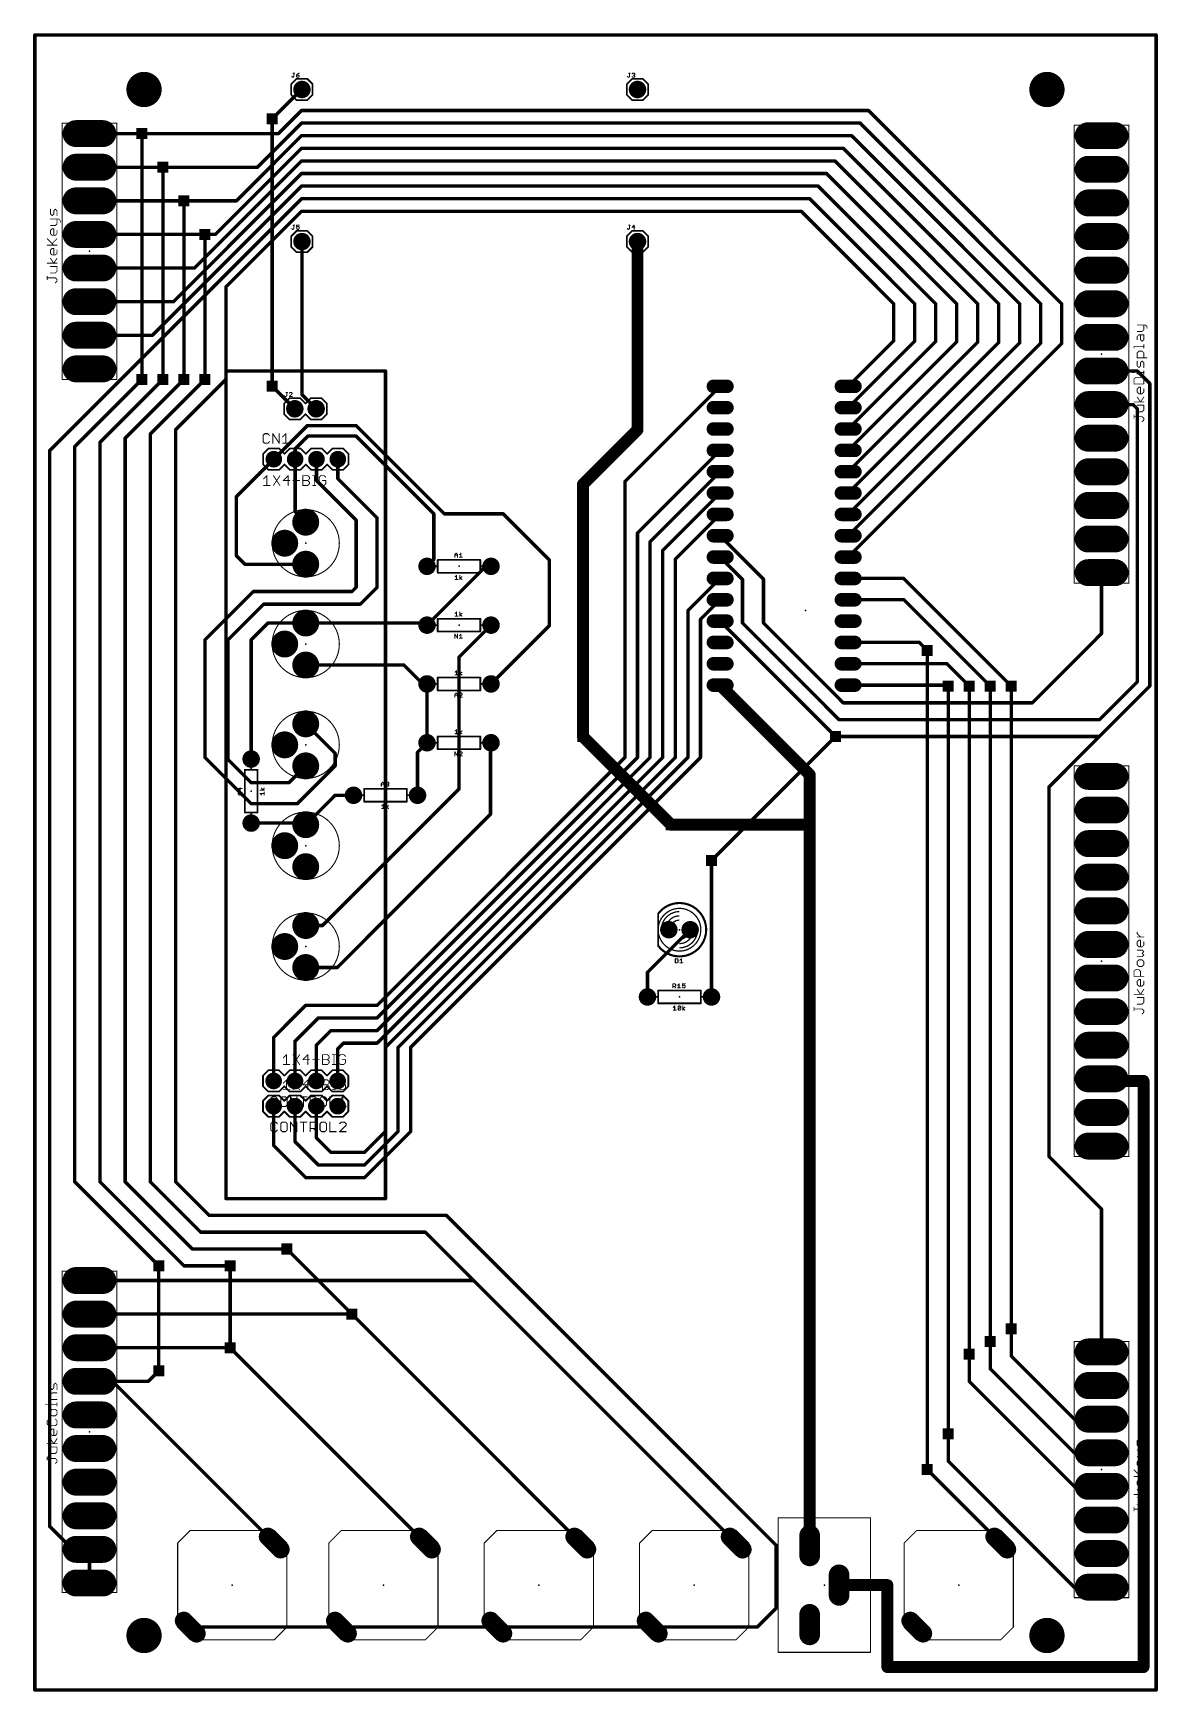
# Model space of a CAD drawing. Extents: x -67 to 67, y -99 to 99.
import ezdxf

# ---------------------------------------------------------------- set-up
doc = ezdxf.new("R2010")
doc.units = 0
for name, color, linetype in [('1', 22, 'CONTINUOUS'), ('16', 175, 'CONTINUOUS'), ('17', 82, 'CONTINUOUS'), ('18', 82, 'CONTINUOUS'), ('20', 7, 'CONTINUOUS'), ('21', 253, 'CONTINUOUS'), ('22', 253, 'CONTINUOUS'), ('23', 7, 'CONTINUOUS'), ('25', 253, 'CONTINUOUS'), ('27', 253, 'CONTINUOUS'), ('29', 253, 'CONTINUOUS'), ('30', 253, 'CONTINUOUS'), ('44', 253, 'CONTINUOUS'), ('51', 253, 'CONTINUOUS')]:
    doc.layers.add(name, color=color, linetype=linetype)

# ---------------------------------------------------------------- blocks, each defined once
blk = doc.blocks.new('ROUNDP')
at = {"const_width": 0.5}
blk.add_lwpolyline([(0, -0.25, 1), (0, 0.25, 1), (0, -0.25)], format="xyb", dxfattribs=at)
blk = doc.blocks.new('RECT')
blk.add_solid([(-0.5, -0.5), (0.5, -0.5), (-0.5, 0.5), (0.5, 0.5)])
blk = doc.blocks.new('LONGP100')
at = {"const_width": 1}
blk.add_lwpolyline([(-0.5, 0), (0.5, 0)], dxfattribs=at)
at = {"const_width": 0.5}
for points in [[(-0.5, 0.25, 1), (-0.5, -0.25)], [(0.5, -0.25, 1), (0.5, 0.25)]]:
    blk.add_lwpolyline(points, format="xyb", dxfattribs=at)
blk = doc.blocks.new('SQUAREV')
blk.add_solid([(-0.5, -0.5), (0.5, -0.5), (-0.5, 0.5), (0.5, 0.5)])

msp = doc.modelspace()

# ---------------------------------------------------------------- linework, layer by layer
at = {"layer": '1'}
for points, const_width in [([(-54, 57.5), (-54, 86.75)], 0.4064), ([(-38.5, 88.5), (-38.5, 56.7)], 0.4064), ([(-51.5, 57.5), (-51.5, 82.75)], 0.4064), ([(-49, 57.5), (-49, 78.75)], 0.4064), ([(-46.5, 57.5), (-46.5, 74.75)], 0.4064), ([(39.5, 25.25), (39.5, -72.25)], 0.4064), ([(42, 21), (42, -68)], 0.4064), ([(44.5, 21), (44.5, -58.5)], 0.4064), ([(47, 21), (47, -57)], 0.4064), ([(49.5, 21), (49.5, -55.5)], 0.4064), ([(-1.5, 15), (9, 4.5)], 1.4224), ([(13.81, 0.24), (28.57, 15)], 0.4064), ([(-36.75, -46), (-29, -53.75)], 0.4064), ([(-52, -48), (-52, -60.5)], 0.4064), ([(-43.5, -57.75), (-43.5, -48)], 0.4064)]:
    msp.add_lwpolyline(points, dxfattribs=dict(at, const_width=const_width))
for points, const_width in [([(-53.8984, 86.75, 1), (-54.1016, 86.75)], 0.2032), ([(-38.3984, 88.5, 1), (-38.6016, 88.5)], 0.2032), ([(-51.3984, 82.75, 1), (-51.6016, 82.75)], 0.2032), ([(-48.8984, 78.75, 1), (-49.1016, 78.75)], 0.2032), ([(-46.3984, 74.75, 1), (-46.6016, 74.75)], 0.2032), ([(-54.1016, 57.5, 1), (-53.8984, 57.5)], 0.2032), ([(-51.6016, 57.5, 1), (-51.3984, 57.5)], 0.2032), ([(-49.1016, 57.5, 1), (-48.8984, 57.5)], 0.2032), ([(-46.6016, 57.5, 1), (-46.3984, 57.5)], 0.2032), ([(-38.6016, 56.7, 1), (-38.3984, 56.7)], 0.2032), ([(39.6016, 25.25, 1), (39.3984, 25.25)], 0.2032), ([(42.1016, 21, 1), (41.8984, 21)], 0.2032), ([(44.6016, 21, 1), (44.3984, 21)], 0.2032), ([(47.1016, 21, 1), (46.8984, 21)], 0.2032), ([(49.6016, 21, 1), (49.3984, 21)], 0.2032), ([(-1.2486, 15.2514, 1), (-1.7514, 14.7486)], 0.7112), ([(28.6418, 14.9282, 1), (28.4982, 15.0718)], 0.2032), ([(8.7486, 4.2486, 1), (9.2514, 4.7514)], 0.7112), ([(13.7382, 0.3118, 1), (13.8818, 0.1682)], 0.2032), ([(-36.6782, -45.9282, 1), (-36.8218, -46.0718)], 0.2032), ([(-51.8984, -48, 1), (-52.1016, -48)], 0.2032), ([(-43.3984, -48, 1), (-43.6016, -48)], 0.2032), ([(-29.0718, -53.8218, 1), (-28.9282, -53.6782)], 0.2032), ([(46.8984, -57, 1), (47.1016, -57)], 0.2032), ([(49.3984, -55.5, 1), (49.6016, -55.5)], 0.2032), ([(-43.6016, -57.75, 1), (-43.3984, -57.75)], 0.2032), ([(44.3984, -58.5, 1), (44.6016, -58.5)], 0.2032), ([(-52.1016, -60.5, 1), (-51.8984, -60.5)], 0.2032), ([(41.8984, -68, 1), (42.1016, -68)], 0.2032), ([(39.3984, -72.25, 1), (39.6016, -72.25)], 0.2032)]:
    msp.add_lwpolyline(points, format="xyb", dxfattribs=dict(at, const_width=const_width))
at = {"layer": '16'}
for points, const_width in [([(-66.75, 98.6016, 1), (-66.75, 98.3984)], 0.2032), ([(-66.6484, 98.5, 1), (-66.8516, 98.5)], 0.2032), ([(-66.75, 98.6016, 1), (-66.75, 98.3984)], 0.2032), ([(-66.6484, 98.5, 1), (-66.8516, 98.5)], 0.2032), ([(66.8516, 98.5, 1), (66.6484, 98.5)], 0.2032), ([(66.8516, 98.5, 1), (66.6484, 98.5)], 0.2032), ([(66.75, 98.3984, 1), (66.75, 98.6016)], 0.2032), ([(66.75, 98.3984, 1), (66.75, 98.6016)], 0.2032), ([(-35, 92.1016, 1), (-35, 91.8984)], 0.2032), ([(-34.9282, 91.9282, 1), (-35.0718, 92.0718)], 0.2032), ([(-34.95, 91.8984, 1), (-34.95, 92.1016)], 0.2032), ([(-35, 89.6016, 1), (-35, 89.3984)], 0.2032), ([(-34.9282, 89.4282, 1), (-35.0718, 89.5718)], 0.2032), ([(32.5718, 89.5718, 1), (32.4282, 89.4282)], 0.2032), ([(32.5, 89.3984, 1), (32.5, 89.6016)], 0.2032), ([(-60.25, 86.8516, 1), (-60.25, 86.6484)], 0.2032), ([(-54, 86.8516, 1), (-54, 86.6484)], 0.2032), ([(-54, 86.6484, 1), (-54, 86.8516)], 0.2032), ([(-38.5718, 88.5718, 1), (-38.4282, 88.4282)], 0.2032), ([(-37.8218, 86.8218, 1), (-37.6782, 86.6782)], 0.2032), ([(-37.75, 86.6484, 1), (-37.75, 86.8516)], 0.2032), ([(-35, 88.1016, 1), (-35, 87.8984)], 0.2032), ([(-34.9282, 87.9282, 1), (-35.0718, 88.0718)], 0.2032), ([(31.5718, 88.0718, 1), (31.4282, 87.9282)], 0.2032), ([(31.5, 87.8984, 1), (31.5, 88.1016)], 0.2032), ([(-35, 86.6016, 1), (-35, 86.3984)], 0.2032), ([(-35, 85.1016, 1), (-35, 84.8984)], 0.2032), ([(-34.9282, 86.4282, 1), (-35.0718, 86.5718)], 0.2032), ([(-34.9282, 84.9282, 1), (-35.0718, 85.0718)], 0.2032), ([(29.5718, 85.0718, 1), (29.4282, 84.9282)], 0.2032), ([(29.5, 84.8984, 1), (29.5, 85.1016)], 0.2032), ([(30.5718, 86.5718, 1), (30.4282, 86.4282)], 0.2032), ([(30.5, 86.3984, 1), (30.5, 86.6016)], 0.2032), ([(-60.25, 82.8516, 1), (-60.25, 82.6484)], 0.2032), ([(-51.5, 82.8516, 1), (-51.5, 82.6484)], 0.2032), ([(-51.5, 82.6484, 1), (-51.5, 82.8516)], 0.2032), ([(-40.3218, 82.8218, 1), (-40.1782, 82.6782)], 0.2032), ([(-40.25, 82.6484, 1), (-40.25, 82.8516)], 0.2032), ([(-35, 83.6016, 1), (-35, 83.3984)], 0.2032), ([(-34.9282, 83.4282, 1), (-35.0718, 83.5718)], 0.2032), ([(28.5718, 83.5718, 1), (28.4282, 83.4282)], 0.2032), ([(28.5, 83.3984, 1), (28.5, 83.6016)], 0.2032), ([(-35, 82.1016, 1), (-35, 81.8984)], 0.2032), ([(-34.9282, 81.9282, 1), (-35.0718, 82.0718)], 0.2032), ([(27.5718, 82.0718, 1), (27.4282, 81.9282)], 0.2032), ([(27.5, 81.8984, 1), (27.5, 82.1016)], 0.2032), ([(-35, 80.6016, 1), (-35, 80.3984)], 0.2032), ([(-35, 79.1016, 1), (-35, 78.8984)], 0.2032), ([(-34.9282, 80.4282, 1), (-35.0718, 80.5718)], 0.2032), ([(-34.9282, 78.9282, 1), (-35.0718, 79.0718)], 0.2032), ([(25.5718, 79.0718, 1), (25.4282, 78.9282)], 0.2032), ([(25.5, 78.8984, 1), (25.5, 79.1016)], 0.2032), ([(26.5718, 80.5718, 1), (26.4282, 80.4282)], 0.2032), ([(26.5, 80.3984, 1), (26.5, 80.6016)], 0.2032), ([(-60.25, 78.8516, 1), (-60.25, 78.6484)], 0.2032), ([(-49, 78.8516, 1), (-49, 78.6484)], 0.2032), ([(-49, 78.6484, 1), (-49, 78.8516)], 0.2032), ([(-42.8218, 78.8218, 1), (-42.6782, 78.6782)], 0.2032), ([(-42.75, 78.6484, 1), (-42.75, 78.8516)], 0.2032), ([(-35, 77.6016, 1), (-35, 77.3984)], 0.2032), ([(-34.9282, 77.4282, 1), (-35.0718, 77.5718)], 0.2032), ([(24.5718, 77.5718, 1), (24.4282, 77.4282)], 0.2032), ([(24.5, 77.3984, 1), (24.5, 77.6016)], 0.2032), ([(-60.25, 74.8516, 1), (-60.25, 74.6484)], 0.2032), ([(-46.5, 74.8516, 1), (-46.5, 74.6484)], 0.2032), ([(-46.5, 74.6484, 1), (-46.5, 74.8516)], 0.2032), ([(-45.3218, 74.8218, 1), (-45.1782, 74.6782)], 0.2032), ([(-45.25, 74.6484, 1), (-45.25, 74.8516)], 0.2032), ([(-34.8484, 73.9, 1), (-35.0516, 73.9)], 0.2032), ([(5.3556, 73.9, 1), (4.6444, 73.9)], 0.7112), ([(-60.25, 70.8516, 1), (-60.25, 70.6484)], 0.2032), ([(-47.8218, 70.8218, 1), (-47.6782, 70.6782)], 0.2032), ([(-47.75, 70.6484, 1), (-47.75, 70.8516)], 0.2032), ([(-43.8984, 68.5, 1), (-44.1016, 68.5)], 0.2032), ([(-44.0718, 68.5718, 1), (-43.9282, 68.4282)], 0.2032), ([(-60.25, 66.8516, 1), (-60.25, 66.6484)], 0.2032), ([(-50.3218, 66.8218, 1), (-50.1782, 66.6782)], 0.2032), ([(-50.25, 66.6484, 1), (-50.25, 66.8516)], 0.2032), ([(35.6016, 66.5, 1), (35.3984, 66.5)], 0.2032), ([(35.4282, 66.4282, 1), (35.5718, 66.5718)], 0.2032), ([(38.1016, 66.5, 1), (37.8984, 66.5)], 0.2032), ([(37.9282, 66.4282, 1), (38.0718, 66.5718)], 0.2032), ([(40.6016, 66.5, 1), (40.3984, 66.5)], 0.2032), ([(40.4282, 66.4282, 1), (40.5718, 66.5718)], 0.2032), ([(43.1016, 66.5, 1), (42.8984, 66.5)], 0.2032), ([(42.9282, 66.4282, 1), (43.0718, 66.5718)], 0.2032), ([(45.6016, 66.5, 1), (45.3984, 66.5)], 0.2032), ([(45.4282, 66.4282, 1), (45.5718, 66.5718)], 0.2032), ([(48.1016, 66.5, 1), (47.8984, 66.5)], 0.2032), ([(47.9282, 66.4282, 1), (48.0718, 66.5718)], 0.2032), ([(50.6016, 66.5, 1), (50.3984, 66.5)], 0.2032), ([(50.4282, 66.4282, 1), (50.5718, 66.5718)], 0.2032), ([(53.1016, 66.5, 1), (52.8984, 66.5)], 0.2032), ([(52.9282, 66.4282, 1), (53.0718, 66.5718)], 0.2032), ([(55.6016, 66.5, 1), (55.3984, 66.5)], 0.2032), ([(55.4282, 66.4282, 1), (55.5718, 66.5718)], 0.2032), ([(-60.25, 62.8516, 1), (-60.25, 62.6484)], 0.2032), ([(-52.8218, 62.8218, 1), (-52.6782, 62.6782)], 0.2032), ([(-52.75, 62.6484, 1), (-52.75, 62.8516)], 0.2032), ([(35.3984, 62.09, 1), (35.6016, 62.09)], 0.2032), ([(35.5718, 62.0182, 1), (35.4282, 62.1618)], 0.2032), ([(37.8984, 62.05, 1), (38.1016, 62.05)], 0.2032), ([(38.0718, 61.9782, 1), (37.9282, 62.1218)], 0.2032), ([(40.3984, 62.01, 1), (40.6016, 62.01)], 0.2032), ([(40.5718, 61.9382, 1), (40.4282, 62.0818)], 0.2032), ([(42.8984, 61.97, 1), (43.1016, 61.97)], 0.2032), ([(43.0718, 61.8982, 1), (42.9282, 62.0418)], 0.2032), ([(45.3984, 61.93, 1), (45.6016, 61.93)], 0.2032), ([(45.5718, 61.8582, 1), (45.4282, 62.0018)], 0.2032), ([(47.8984, 61.89, 1), (48.1016, 61.89)], 0.2032), ([(48.0718, 61.8182, 1), (47.9282, 61.9618)], 0.2032), ([(50.3984, 61.85, 1), (50.6016, 61.85)], 0.2032), ([(50.5718, 61.7782, 1), (50.4282, 61.9218)], 0.2032), ([(52.8984, 61.81, 1), (53.1016, 61.81)], 0.2032), ([(53.0718, 61.7382, 1), (52.9282, 61.8818)], 0.2032), ([(55.3984, 61.77, 1), (55.6016, 61.77)], 0.2032), ([(55.5718, 61.6982, 1), (55.4282, 61.8418)], 0.2032), ([(-53.9282, 57.4282, 1), (-54.0718, 57.5718)], 0.2032), ([(-51.4282, 57.4282, 1), (-51.5718, 57.5718)], 0.2032), ([(-48.9282, 57.4282, 1), (-49.0718, 57.5718)], 0.2032), ([(-46.4282, 57.4282, 1), (-46.5718, 57.5718)], 0.2032), ([(-44.1016, 57.5, 1), (-43.8984, 57.5)], 0.2032), ([(-43.9282, 57.4282, 1), (-44.0718, 57.5718)], 0.2032), ([(60.25, 58.6016, 1), (60.25, 58.3984)], 0.2032), ([(64.5718, 58.5718, 1), (64.4282, 58.4282)], 0.2032), ([(64.5, 58.3984, 1), (64.5, 58.6016)], 0.2032), ([(-38.4282, 56.7718, 1), (-38.5718, 56.6282)], 0.2032), ([(-35.0516, 55.69, 1), (-34.8484, 55.69)], 0.2032), ([(-34.8782, 55.7618, 1), (-35.0218, 55.6182)], 0.2032), ([(14.9118, 56.5982, 1), (14.7682, 56.7418)], 0.2032), ([(30.0082, 56.7418, 1), (30.1518, 56.5982)], 0.2032), ([(66.1016, 57, 1), (65.8984, 57)], 0.2032), ([(65.9282, 56.9282, 1), (66.0718, 57.0718)], 0.2032), ([(-35.8718, 53.9282, 1), (-35.7282, 54.0718)], 0.2032), ([(-33.3318, 53.9282, 1), (-33.1882, 54.0718)], 0.2032), ([(30.0082, 54.2018, 1), (30.1518, 54.0582)], 0.2032), ([(60.25, 54.6016, 1), (60.25, 54.3984)], 0.2032), ([(64.0718, 54.5718, 1), (63.9282, 54.4282)], 0.2032), ([(64, 54.3984, 1), (64, 54.6016)], 0.2032), ([(64.6016, 54, 1), (64.3984, 54)], 0.2032), ([(64.4282, 53.9282, 1), (64.5718, 54.0718)], 0.2032), ([(-49.8984, 51.5, 1), (-50.1016, 51.5)], 0.2032), ([(-50.0718, 51.5718, 1), (-49.9282, 51.4282)], 0.2032), ([(-34.3, 52.1016, 1), (-34.3, 51.8984)], 0.2032), ([(-34.2282, 51.9282, 1), (-34.3718, 52.0718)], 0.2032), ([(-28.4282, 52.0718, 1), (-28.5718, 51.9282)], 0.2032), ([(-28.5, 51.8984, 1), (-28.5, 52.1016)], 0.2032), ([(4.6444, 51.5, 1), (5.3556, 51.5)], 0.7112), ([(5.2514, 51.2486, 1), (4.7486, 51.7514)], 0.7112), ([(30.0082, 51.6618, 1), (30.1518, 51.5182)], 0.2032), ([(-61.8984, 49.5, 1), (-62.1016, 49.5)], 0.2032), ([(-62.0718, 49.5718, 1), (-61.9282, 49.4282)], 0.2032), ([(-58.8984, 50, 1), (-59.1016, 50)], 0.2032), ([(-59.0718, 50.0718, 1), (-58.9282, 49.9282)], 0.2032), ([(-55.8984, 50.5, 1), (-56.1016, 50.5)], 0.2032), ([(-56.0718, 50.5718, 1), (-55.9282, 50.4282)], 0.2032), ([(-52.8984, 51, 1), (-53.1016, 51)], 0.2032), ([(-53.0718, 51.0718, 1), (-52.9282, 50.9282)], 0.2032), ([(-35.6584, 49.24, 1), (-35.8616, 49.24)], 0.2032), ([(-35.8318, 49.3118, 1), (-35.6882, 49.1682)], 0.2032), ([(-34.25, 50.8516, 1), (-34.25, 50.6484)], 0.2032), ([(-34.1782, 50.6782, 1), (-34.3218, 50.8218)], 0.2032), ([(-28.4282, 50.8218, 1), (-28.5718, 50.6782)], 0.2032), ([(-28.5, 50.6484, 1), (-28.5, 50.8516)], 0.2032), ([(-64.8984, 49, 1), (-65.1016, 49)], 0.2032), ([(-65.0718, 49.0718, 1), (-64.9282, 48.9282)], 0.2032), ([(-38.5, 48.1016, 1), (-38.5, 47.8984)], 0.2032), ([(-38.3718, 48.0718, 1), (-38.2282, 47.9282)], 0.2032), ([(-38.2282, 47.9282, 1), (-38.3718, 48.0718)], 0.2032), ([(-38.3, 47.8984, 1), (-38.3, 48.1016)], 0.2032), ([(-35.6584, 48, 1), (-35.8616, 48)], 0.2032), ([(-35.8616, 48, 1), (-35.6584, 48)], 0.2032), ([(-33.1184, 48, 1), (-33.3216, 48)], 0.2032), ([(-30.5784, 48, 1), (-30.7816, 48)], 0.2032), ([(14.9118, 48.9782, 1), (14.7682, 49.1218)], 0.2032), ([(30.0082, 49.1218, 1), (30.1518, 48.9782)], 0.2032), ([(-33.3216, 45.47, 1), (-33.1184, 45.47)], 0.2032), ([(-33.1482, 45.5418, 1), (-33.2918, 45.3982)], 0.2032), ([(-30.7816, 45.68, 1), (-30.5784, 45.68)], 0.2032), ([(-30.6082, 45.7518, 1), (-30.7518, 45.6082)], 0.2032), ([(-1.1444, 45, 1), (-1.8556, 45)], 0.7112), ([(-1.7514, 45.2514, 1), (-1.2486, 44.7486)], 0.7112), ([(3.6016, 45.33, 1), (3.3984, 45.33)], 0.2032), ([(3.4282, 45.4018, 1), (3.5718, 45.2582)], 0.2032), ([(14.9118, 46.4382, 1), (14.7682, 46.5818)], 0.2032), ([(30.0082, 46.5818, 1), (30.1518, 46.4382)], 0.2032), ([(-42.6484, 43.55, 1), (-42.8516, 43.55)], 0.2032), ([(-42.8218, 43.6218, 1), (-42.6782, 43.4782)], 0.2032), ([(14.9118, 43.8982, 1), (14.7682, 44.0418)], 0.2032), ([(30.0082, 44.0418, 1), (30.1518, 43.8982)], 0.2032), ([(-35.8616, 41.76, 1), (-35.6584, 41.76)], 0.2032), ([(-35.6882, 41.8318, 1), (-35.8318, 41.6882)], 0.2032), ([(-19.1484, 41.5, 1), (-19.3516, 41.5)], 0.2032), ([(-19.3218, 41.4282, 1), (-19.1782, 41.5718)], 0.2032), ([(-18, 41.6016, 1), (-18, 41.3984)], 0.2032), ([(-18.0718, 41.4282, 1), (-17.9282, 41.5718)], 0.2032), ([(-10.9282, 41.5718, 1), (-11.0718, 41.4282)], 0.2032), ([(-11, 41.3984, 1), (-11, 41.6016)], 0.2032), ([(14.9118, 41.3582, 1), (14.7682, 41.5018)], 0.2032), ([(30.0082, 41.5018, 1), (30.1518, 41.3582)], 0.2032), ([(-34.5718, 40.4282, 1), (-34.4282, 40.5718)], 0.2032), ([(-28.3984, 40.75, 1), (-28.6016, 40.75)], 0.2032), ([(-28.5718, 40.6782, 1), (-28.4282, 40.8218)], 0.2032), ([(-25.8984, 41, 1), (-26.1016, 41)], 0.2032), ([(-26.0718, 40.9282, 1), (-25.9282, 41.0718)], 0.2032), ([(5.1016, 39.21, 1), (4.8984, 39.21)], 0.2032), ([(4.9282, 39.2818, 1), (5.0718, 39.1382)], 0.2032), ([(6.6016, 38.17, 1), (6.3984, 38.17)], 0.2032), ([(6.4282, 38.2418, 1), (6.5718, 38.0982)], 0.2032), ([(14.9118, 38.9618, 1), (14.7682, 38.8182)], 0.2032), ([(30.0082, 38.9618, 1), (30.1518, 38.8182)], 0.2032), ([(-42.8516, 36.5, 1), (-42.6484, 36.5)], 0.2032), ([(-42.6782, 36.5718, 1), (-42.8218, 36.4282)], 0.2032), ([(-41.75, 35.6016, 1), (-41.75, 35.3984)], 0.2032), ([(-41.8218, 35.4282, 1), (-41.6782, 35.5718)], 0.2032), ([(-34.5, 35.3984, 1), (-34.5, 35.6016)], 0.2032), ([(-19.3516, 36.06, 1), (-19.1484, 36.06)], 0.2032), ([(-19.1782, 35.9882, 1), (-19.3218, 36.1318)], 0.2032), ([(-5.3984, 36, 1), (-5.6016, 36)], 0.2032), ([(-5.5718, 35.9282, 1), (-5.4282, 36.0718)], 0.2032), ([(8.1016, 37.13, 1), (7.8984, 37.13)], 0.2032), ([(7.9282, 37.2018, 1), (8.0718, 37.0582)], 0.2032), ([(9.6016, 36.09, 1), (9.3984, 36.09)], 0.2032), ([(9.4282, 36.1618, 1), (9.5718, 36.0182)], 0.2032), ([(14.9118, 36.4218, 1), (14.7682, 36.2782)], 0.2032), ([(30.0082, 36.4218, 1), (30.1518, 36.2782)], 0.2032), ([(-20.1318, 35.3218, 1), (-19.9882, 35.1782)], 0.2032), ([(-13.06, 35.3516, 1), (-13.06, 35.1484)], 0.2032), ([(-12.9882, 35.1782, 1), (-13.1318, 35.3218)], 0.2032), ([(-12.44, 35.1484, 1), (-12.44, 35.3516)], 0.2032), ([(14.9118, 33.7382, 1), (14.7682, 33.8818)], 0.2032), ([(17.6016, 33.69, 1), (17.3984, 33.69)], 0.2032), ([(17.4282, 33.6182, 1), (17.5718, 33.7618)], 0.2032), ([(20.1016, 33.73, 1), (19.8984, 33.73)], 0.2032), ([(19.9282, 33.6582, 1), (20.0718, 33.8018)], 0.2032), ([(30.08, 33.9116, 1), (30.08, 33.7084)], 0.2032), ([(36.7618, 33.8818, 1), (36.6182, 33.7382)], 0.2032), ([(36.69, 33.7084, 1), (36.69, 33.9116)], 0.2032), ([(60.3516, 34.5, 1), (60.1484, 34.5)], 0.2032), ([(-40.75, 32.3516, 1), (-40.75, 32.1484)], 0.2032), ([(-40.6782, 32.1782, 1), (-40.8218, 32.3218)], 0.2032), ([(-29.0718, 32.3218, 1), (-28.9282, 32.1782)], 0.2032), ([(-29, 32.1484, 1), (-29, 32.3516)], 0.2032), ([(-28.6016, 32.75, 1), (-28.3984, 32.75)], 0.2032), ([(-28.4282, 32.6782, 1), (-28.5718, 32.8218)], 0.2032), ([(-26.1016, 32.75, 1), (-25.8984, 32.75)], 0.2032), ([(-25.9282, 32.6782, 1), (-26.0718, 32.8218)], 0.2032), ([(-39.5, 30.8516, 1), (-39.5, 30.6484)], 0.2032), ([(-39.4282, 30.6782, 1), (-39.5718, 30.8218)], 0.2032), ([(-28.0718, 30.8218, 1), (-27.9282, 30.6782)], 0.2032), ([(-28, 30.6484, 1), (-28, 30.8516)], 0.2032), ([(11.1016, 29.97, 1), (10.8984, 29.97)], 0.2032), ([(10.9282, 30.0418, 1), (11.0718, 29.8982)], 0.2032), ([(14.9118, 31.1982, 1), (14.7682, 31.3418)], 0.2032), ([(30.08, 31.3716, 1), (30.08, 31.1684)], 0.2032), ([(36.8018, 31.3418, 1), (36.6582, 31.1982)], 0.2032), ([(36.73, 31.1684, 1), (36.73, 31.3716)], 0.2032), ([(-39, 28.6016, 1), (-39, 28.3984)], 0.2032), ([(-38.9282, 28.4282, 1), (-39.0718, 28.5718)], 0.2032), ([(-34.5, 28.6016, 1), (-34.5, 28.3984)], 0.2032), ([(-34.5, 28.3984, 1), (-34.5, 28.6016)], 0.2032), ([(-20.2382, 28.5718, 1), (-20.3818, 28.4282)], 0.2032), ([(-20.31, 28.3984, 1), (-20.31, 28.6016)], 0.2032), ([(-20.1318, 28.3218, 1), (-19.9882, 28.1782)], 0.2032), ([(-20.1318, 28.1782, 1), (-19.9882, 28.3218)], 0.2032), ([(-12.3682, 28.1782, 1), (-12.5118, 28.3218)], 0.2032), ([(-5.6016, 28.19, 1), (-5.3984, 28.19)], 0.2032), ([(-5.4282, 28.1182, 1), (-5.5718, 28.2618)], 0.2032), ([(12.6016, 28.93, 1), (12.3984, 28.93)], 0.2032), ([(12.4282, 29.0018, 1), (12.5718, 28.8582)], 0.2032), ([(14.9118, 28.8018, 1), (14.7682, 28.6582)], 0.2032), ([(17.3984, 28.5, 1), (17.6016, 28.5)], 0.2032), ([(17.5718, 28.5718, 1), (17.4282, 28.4282)], 0.2032), ([(19.8984, 28.5, 1), (20.1016, 28.5)], 0.2032), ([(20.0718, 28.5718, 1), (19.9282, 28.4282)], 0.2032), ([(-46.3984, 26.5, 1), (-46.6016, 26.5)], 0.2032), ([(-46.5718, 26.5718, 1), (-46.4282, 26.4282)], 0.2032), ([(-43.6484, 26.5, 1), (-43.8516, 26.5)], 0.2032), ([(-43.8218, 26.5718, 1), (-43.6782, 26.4282)], 0.2032), ([(-40.8984, 26.5, 1), (-41.1016, 26.5)], 0.2032), ([(-41.0718, 26.5718, 1), (-40.9282, 26.4282)], 0.2032), ([(30.08, 26.2916, 1), (30.08, 26.0884)], 0.2032), ([(38.6318, 26.2618, 1), (38.4882, 26.1182)], 0.2032), ([(38.56, 26.0884, 1), (38.56, 26.2916)], 0.2032), ([(60.1484, 27.25, 1), (60.3516, 27.25)], 0.2032), ([(60.3218, 27.1782, 1), (60.1782, 27.3218)], 0.2032), ([(-34.5, 23.6016, 1), (-34.5, 23.3984)], 0.2032), ([(-22.7382, 23.5718, 1), (-22.8818, 23.4282)], 0.2032), ([(-22.81, 23.3984, 1), (-22.81, 23.6016)], 0.2032), ([(-16.1484, 24.44, 1), (-16.3516, 24.44)], 0.2032), ([(-16.3218, 24.5118, 1), (-16.1782, 24.3682)], 0.2032), ([(30.08, 23.7516, 1), (30.08, 23.5484)], 0.2032), ([(39.4282, 25.1782, 1), (39.5718, 25.3218)], 0.2032), ([(41.9218, 23.7218, 1), (41.7782, 23.5782)], 0.2032), ([(41.85, 23.5484, 1), (41.85, 23.7516)], 0.2032), ([(15.0914, 21.3614, 1), (14.5886, 20.8586)], 0.7112), ([(-19.9584, 21.25, 1), (-20.1616, 21.25)], 0.2032), ([(-19.9584, 20.75, 1), (-20.1616, 20.75)], 0.2032), ([(-20.1616, 20.75, 1), (-19.9584, 20.75)], 0.2032), ([(-20.1318, 20.6782, 1), (-19.9882, 20.8218)], 0.2032), ([(-12.5118, 21.3218, 1), (-12.3682, 21.1782)], 0.2032), ([(30.08, 21.2116, 1), (30.08, 21.0084)], 0.2032), ([(41.9618, 21.1818, 1), (41.8182, 21.0382)], 0.2032), ([(41.89, 21.0084, 1), (41.89, 21.2116)], 0.2032), ([(41.9282, 20.9282, 1), (42.0718, 21.0718)], 0.2032), ([(44.4282, 20.9282, 1), (44.5718, 21.0718)], 0.2032), ([(46.9282, 20.9282, 1), (47.0718, 21.0718)], 0.2032), ([(49.4282, 20.9282, 1), (49.5718, 21.0718)], 0.2032), ([(64.3984, 21.5, 1), (64.6016, 21.5)], 0.2032), ([(64.5718, 21.4282, 1), (64.4282, 21.5718)], 0.2032), ([(65.8984, 21, 1), (66.1016, 21)], 0.2032), ([(66.0718, 20.9282, 1), (65.9282, 21.0718)], 0.2032), ([(29.5, 19.1016, 1), (29.5, 18.8984)], 0.2032), ([(29.4282, 18.9282, 1), (29.5718, 19.0718)], 0.2032), ([(51.9282, 19.0718, 1), (52.0718, 18.9282)], 0.2032), ([(52, 18.8984, 1), (52, 19.1016)], 0.2032), ([(-34.4282, 16.5718, 1), (-34.5718, 16.4282)], 0.2032), ([(29, 17.1016, 1), (29, 16.8984)], 0.2032), ([(28.9282, 16.9282, 1), (29.0718, 17.0718)], 0.2032), ([(59.9282, 17.0718, 1), (60.0718, 16.9282)], 0.2032), ([(60, 16.8984, 1), (60, 17.1016)], 0.2032), ([(-20.1616, 14.25, 1), (-19.9584, 14.25)], 0.2032), ([(-19.9882, 14.1782, 1), (-20.1318, 14.3218)], 0.2032), ([(-12.3984, 14.19, 1), (-12.6016, 14.19)], 0.2032), ([(-12.5718, 14.2618, 1), (-12.4282, 14.1182)], 0.2032), ([(-12.3682, 14.1782, 1), (-12.5118, 14.3218)], 0.2032), ([(-1.8556, 15, 1), (-1.1444, 15)], 0.7112), ([(28.57, 15.1016, 1), (28.57, 14.8984)], 0.2032), ([(28.4982, 14.9282, 1), (28.6418, 15.0718)], 0.2032), ([(59.9282, 15.0718, 1), (60.0718, 14.9282)], 0.2032), ([(60.0718, 14.9282, 1), (59.9282, 15.0718)], 0.2032), ([(60, 14.8984, 1), (60, 15.1016)], 0.2032), ([(-46.6016, 12.5, 1), (-46.3984, 12.5)], 0.2032), ([(-46.4282, 12.5718, 1), (-46.5718, 12.4282)], 0.2032), ([(-43.8516, 12.25, 1), (-43.6484, 12.25)], 0.2032), ([(-43.6782, 12.3218, 1), (-43.8218, 12.1782)], 0.2032), ([(-41.1016, 12.31, 1), (-40.8984, 12.31)], 0.2032), ([(-30.8984, 13, 1), (-31.1016, 13)], 0.2032), ([(-31.0718, 12.9282, 1), (-30.9282, 13.0718)], 0.2032), ([(-21.0884, 13.12, 1), (-21.2916, 13.12)], 0.2032), ([(-21.2618, 13.1918, 1), (-21.1182, 13.0482)], 0.2032), ([(3.3984, 12.5, 1), (3.6016, 12.5)], 0.2032), ([(3.5718, 12.4282, 1), (3.4282, 12.5718)], 0.2032), ([(4.8984, 12.5, 1), (5.1016, 12.5)], 0.2032), ([(5.0718, 12.4282, 1), (4.9282, 12.5718)], 0.2032), ([(6.3984, 12.5, 1), (6.6016, 12.5)], 0.2032), ([(6.5718, 12.4282, 1), (6.4282, 12.5718)], 0.2032), ([(7.8984, 12.5, 1), (8.1016, 12.5)], 0.2032), ([(8.0718, 12.4282, 1), (7.9282, 12.5718)], 0.2032), ([(9.3984, 12.5, 1), (9.6016, 12.5)], 0.2032), ([(9.5718, 12.4282, 1), (9.4282, 12.5718)], 0.2032), ([(10.8984, 12.5, 1), (11.1016, 12.5)], 0.2032), ([(11.0718, 12.4282, 1), (10.9282, 12.5718)], 0.2032), ([(12.3984, 12.5, 1), (12.6016, 12.5)], 0.2032), ([(12.5718, 12.4282, 1), (12.4282, 12.5718)], 0.2032), ([(-34.4282, 11.4282, 1), (-34.5718, 11.5718)], 0.2032), ([(-31.1016, 11.5, 1), (-30.8984, 11.5)], 0.2032), ([(-30.9282, 11.4282, 1), (-31.0718, 11.5718)], 0.2032), ([(25.8556, 10.45, 1), (25.1444, 10.45)], 0.7112), ([(25.2486, 10.1986, 1), (25.7514, 10.7014)], 0.7112), ([(-41, 9.6016, 1), (-41, 9.3984)], 0.2032), ([(-41.0718, 9.4282, 1), (-40.9282, 9.5718)], 0.2032), ([(-36.5718, 9.5718, 1), (-36.4282, 9.4282)], 0.2032), ([(-36.5, 9.3984, 1), (-36.5, 9.6016)], 0.2032), ([(-31, 8.1016, 1), (-31, 7.8984)], 0.2032), ([(-30.9282, 7.9282, 1), (-31.0718, 8.0718)], 0.2032), ([(-28.81, 7.8984, 1), (-28.81, 8.1016)], 0.2032), ([(-21.2916, 8, 1), (-21.0884, 8)], 0.2032), ([(-16.3516, 8.75, 1), (-16.1484, 8.75)], 0.2032), ([(-16.1782, 8.6782, 1), (-16.3218, 8.8218)], 0.2032), ([(54.1016, 9, 1), (53.8984, 9)], 0.2032), ([(53.9282, 9.0718, 1), (54.0718, 8.9282)], 0.2032), ([(-41, 7.1016, 1), (-41, 6.8984)], 0.2032), ([(-41.0718, 6.9282, 1), (-40.9282, 7.0718)], 0.2032), ([(-35.5718, 7.0718, 1), (-35.4282, 6.9282)], 0.2032), ([(-35.5, 6.8984, 1), (-35.5, 7.1016)], 0.2032), ([(-12.4282, 5.6782, 1), (-12.5718, 5.8218)], 0.2032), ([(-41, 4.7916, 1), (-41, 4.5884)], 0.2032), ([(-34.3984, 4.69, 1), (-34.6016, 4.69)], 0.2032), ([(-34.6016, 4.5, 1), (-34.3984, 4.5)], 0.2032), ([(-34.5718, 4.5718, 1), (-34.4282, 4.4282)], 0.2032), ([(-34.5, 4.5884, 1), (-34.5, 4.7916)], 0.2032), ([(-12.6016, 5.75, 1), (-12.3984, 5.75)], 0.2032), ([(9, 4.8556, 1), (9, 4.1444)], 0.7112), ([(25.8556, 4.5, 1), (25.1444, 4.5)], 0.7112), ([(25.1444, 4.5, 1), (25.8556, 4.5)], 0.7112), ([(25.5, 4.1444, 1), (25.5, 4.8556)], 0.7112), ([(13.9116, 0.24, 1), (13.7084, 0.24)], 0.2032), ([(-34.5, -7.3984, 1), (-34.5, -7.6016)], 0.2032), ([(-32.5718, -7.4282, 1), (-32.4282, -7.5718)], 0.2032), ([(-32.5, -7.6016, 1), (-32.5, -7.3984)], 0.2032), ([(11.3418, -8.0718, 1), (11.1982, -7.9282)], 0.2032), ([(-34.5, -12.3984, 1), (-34.5, -12.6016)], 0.2032), ([(-30.8218, -12.4282, 1), (-30.6782, -12.5718)], 0.2032), ([(-30.75, -12.6016, 1), (-30.75, -12.3984)], 0.2032), ([(6.2916, -13.08, 1), (6.0884, -13.08)], 0.2032), ([(6.1182, -13.0082, 1), (6.2618, -13.1518)], 0.2032), ([(-34.5, -16.8984, 1), (-34.5, -17.1016)], 0.2032), ([(-34.4282, -17.0718, 1), (-34.5718, -16.9282)], 0.2032), ([(-26.0718, -16.9282, 1), (-25.9282, -17.0718)], 0.2032), ([(-26, -17.1016, 1), (-26, -16.8984)], 0.2032), ([(6.0884, -16, 1), (6.2916, -16)], 0.2032), ([(13.7084, -16, 1), (13.9116, -16)], 0.2032), ([(-33, -18.3984, 1), (-33, -18.6016)], 0.2032), ([(-32.9282, -18.5718, 1), (-33.0718, -18.4282)], 0.2032), ([(-26.0718, -18.4282, 1), (-25.9282, -18.5718)], 0.2032), ([(-26, -18.6016, 1), (-26, -18.3984)], 0.2032), ([(-38.2184, -20.82, 1), (-38.4216, -20.82)], 0.2032), ([(-38.3918, -20.7482, 1), (-38.2482, -20.8918)], 0.2032), ([(-35.6784, -21.28, 1), (-35.8816, -21.28)], 0.2032), ([(-35.8518, -21.2082, 1), (-35.7082, -21.3518)], 0.2032), ([(-33.1384, -21.74, 1), (-33.3416, -21.74)], 0.2032), ([(-33.3118, -21.6682, 1), (-33.1682, -21.8118)], 0.2032), ([(-31.5, -19.8984, 1), (-31.5, -20.1016)], 0.2032), ([(-31.4282, -20.0718, 1), (-31.5718, -19.9282)], 0.2032), ([(-30, -21.3984, 1), (-30, -21.6016)], 0.2032), ([(-29.9282, -21.5718, 1), (-30.0718, -21.4282)], 0.2032), ([(-26.0718, -19.9282, 1), (-25.9282, -20.0718)], 0.2032), ([(-26.0718, -21.4282, 1), (-25.9282, -21.5718)], 0.2032), ([(-26, -20.1016, 1), (-26, -19.8984)], 0.2032), ([(-26, -21.6016, 1), (-26, -21.3984)], 0.2032), ([(-30.5984, -22.2, 1), (-30.8016, -22.2)], 0.2032), ([(-30.7718, -22.1282, 1), (-30.6282, -22.2718)], 0.2032), ([(-24.8984, -22, 1), (-25.1016, -22)], 0.2032), ([(-25.0718, -21.9282, 1), (-24.9282, -22.0718)], 0.2032), ([(-23.3984, -22, 1), (-23.6016, -22)], 0.2032), ([(-23.5718, -21.9282, 1), (-23.4282, -22.0718)], 0.2032), ([(-21.8984, -22, 1), (-22.1016, -22)], 0.2032), ([(-22.0718, -21.9282, 1), (-21.9282, -22.0718)], 0.2032), ([(60.6056, -25.75, 1), (59.8944, -25.75)], 0.7112), ([(60.25, -25.6444, 1), (60.25, -26.3556)], 0.7112), ([(59.8944, -26, 1), (60.6056, -26)], 0.7112), ([(65.6056, -26, 1), (64.8944, -26)], 0.7112), ([(65.25, -26.3556, 1), (65.25, -25.6444)], 0.7112), ([(-38.4216, -26, 1), (-38.2184, -26)], 0.2032), ([(-35.8816, -26, 1), (-35.6784, -26)], 0.2032), ([(-33.3416, -26, 1), (-33.1384, -26)], 0.2032), ([(-30.8016, -26, 1), (-30.5984, -26)], 0.2032), ([(-38.2184, -29, 1), (-38.4216, -29)], 0.2032), ([(-35.6784, -29, 1), (-35.8816, -29)], 0.2032), ([(-33.1384, -29, 1), (-33.3416, -29)], 0.2032), ([(-38.2482, -33.6082, 1), (-38.3918, -33.7518)], 0.2032), ([(-35.8816, -33.22, 1), (-35.6784, -33.22)], 0.2032), ([(-35.7082, -33.1482, 1), (-35.8518, -33.2918)], 0.2032), ([(-33.3416, -32.76, 1), (-33.1384, -32.76)], 0.2032), ([(-33.1682, -32.6882, 1), (-33.3118, -32.8318)], 0.2032), ([(-25.1016, -32, 1), (-24.8984, -32)], 0.2032), ([(-24.9282, -32.0718, 1), (-25.0718, -31.9282)], 0.2032), ([(-23.6016, -32, 1), (-23.3984, -32)], 0.2032), ([(-23.4282, -32.0718, 1), (-23.5718, -31.9282)], 0.2032), ([(-22.1016, -32, 1), (-21.8984, -32)], 0.2032), ([(-21.9282, -32.0718, 1), (-22.0718, -31.9282)], 0.2032), ([(-38.4216, -33.68, 1), (-38.2184, -33.68)], 0.2032), ([(-31.5, -34.3984, 1), (-31.5, -34.6016)], 0.2032), ([(-31.5718, -34.5718, 1), (-31.4282, -34.4282)], 0.2032), ([(-27.5718, -34.4282, 1), (-27.4282, -34.5718)], 0.2032), ([(-27.5, -34.6016, 1), (-27.5, -34.3984)], 0.2032), ([(53.8984, -35, 1), (54.1016, -35)], 0.2032), ([(54.0718, -34.9282, 1), (53.9282, -35.0718)], 0.2032), ([(54.1968, -35.0532, 1), (54.0532, -35.1968)], 0.2032), ([(54.0532, -35.1968, 1), (54.1968, -35.0532)], 0.2032), ([(-34.5, -37.3984, 1), (-34.5, -37.6016)], 0.2032), ([(-34.5718, -37.5718, 1), (-34.4282, -37.4282)], 0.2032), ([(-33, -35.8984, 1), (-33, -36.1016)], 0.2032), ([(-33.0718, -36.0718, 1), (-32.9282, -35.9282)], 0.2032), ([(-27.5718, -35.9282, 1), (-27.4282, -36.0718)], 0.2032), ([(-27.5718, -37.4282, 1), (-27.4282, -37.5718)], 0.2032), ([(-27.5, -36.1016, 1), (-27.5, -35.8984)], 0.2032), ([(-27.5, -37.6016, 1), (-27.5, -37.3984)], 0.2032), ([(-62.1016, -38, 1), (-61.8984, -38)], 0.2032), ([(-61.9282, -37.9282, 1), (-62.0718, -38.0718)], 0.2032), ([(-59.1016, -38, 1), (-58.8984, -38)], 0.2032), ([(-58.9282, -37.9282, 1), (-59.0718, -38.0718)], 0.2032), ([(-56.1016, -38, 1), (-55.8984, -38)], 0.2032), ([(-55.9282, -37.9282, 1), (-56.0718, -38.0718)], 0.2032), ([(-53.1016, -38, 1), (-52.8984, -38)], 0.2032), ([(-52.9282, -37.9282, 1), (-53.0718, -38.0718)], 0.2032), ([(-50.1016, -38, 1), (-49.8984, -38)], 0.2032), ([(-49.9282, -37.9282, 1), (-50.0718, -38.0718)], 0.2032), ([(60.3516, -41.25, 1), (60.1484, -41.25)], 0.2032), ([(60.1782, -41.3218, 1), (60.3218, -41.1782)], 0.2032), ([(-46, -41.8984, 1), (-46, -42.1016)], 0.2032), ([(-46.0718, -42.0718, 1), (-45.9282, -41.9282)], 0.2032), ([(-17.6782, -41.9282, 1), (-17.8218, -42.0718)], 0.2032), ([(-17.75, -42.1016, 1), (-17.75, -41.8984)], 0.2032), ([(-47, -43.8984, 1), (-47, -44.1016)], 0.2032), ([(-47.0718, -44.0718, 1), (-46.9282, -43.9282)], 0.2032), ([(-20.1782, -43.9282, 1), (-20.3218, -44.0718)], 0.2032), ([(-20.25, -44.1016, 1), (-20.25, -43.8984)], 0.2032), ([(-48, -45.8984, 1), (-48, -46.1016)], 0.2032), ([(-48.0718, -46.0718, 1), (-47.9282, -45.9282)], 0.2032), ([(-36.75, -46.1016, 1), (-36.75, -45.8984)], 0.2032), ([(-52.0718, -48.0718, 1), (-51.9282, -47.9282)], 0.2032), ([(-49, -47.8984, 1), (-49, -48.1016)], 0.2032), ([(-49.0718, -48.0718, 1), (-48.9282, -47.9282)], 0.2032), ([(-43.5, -48.1016, 1), (-43.5, -47.8984)], 0.2032), ([(-60.25, -49.6484, 1), (-60.25, -49.8516)], 0.2032), ([(-14.4282, -49.6782, 1), (-14.5718, -49.8218)], 0.2032), ([(-14.5718, -49.8218, 1), (-14.4282, -49.6782)], 0.2032), ([(-14.5, -49.8516, 1), (-14.5, -49.6484)], 0.2032), ([(-60.25, -53.6484, 1), (-60.25, -53.8516)], 0.2032), ([(-28.9282, -53.6782, 1), (-29.0718, -53.8218)], 0.2032), ([(-29, -53.8516, 1), (-29, -53.6484)], 0.2032), ([(47.1016, -57, 1), (46.8984, -57)], 0.2032), ([(49.6016, -55.5, 1), (49.3984, -55.5)], 0.2032), ([(-60.25, -57.6484, 1), (-60.25, -57.8516)], 0.2032), ([(-43.4282, -57.6782, 1), (-43.5718, -57.8218)], 0.2032), ([(-43.5, -57.8516, 1), (-43.5, -57.6484)], 0.2032), ([(44.6016, -58.5, 1), (44.3984, -58.5)], 0.2032), ([(49.3984, -58.75, 1), (49.6016, -58.75)], 0.2032), ([(49.5718, -58.6782, 1), (49.4282, -58.8218)], 0.2032), ([(60.1484, -58.25, 1), (60.3516, -58.25)], 0.2032), ([(-51.9282, -60.5718, 1), (-52.0718, -60.4282)], 0.2032), ([(46.8984, -60.25, 1), (47.1016, -60.25)], 0.2032), ([(47.0718, -60.1782, 1), (46.9282, -60.3218)], 0.2032), ([(-60.25, -61.6484, 1), (-60.25, -61.8516)], 0.2032), ([(-60.25, -61.6484, 1), (-60.25, -61.8516)], 0.2032), ([(-57.4282, -61.6782, 1), (-57.5718, -61.8218)], 0.2032), ([(-57.5, -61.8516, 1), (-57.5, -61.6484)], 0.2032), ([(-53.3218, -61.6782, 1), (-53.1782, -61.8218)], 0.2032), ([(-53.25, -61.8516, 1), (-53.25, -61.6484)], 0.2032), ([(44.3984, -61.75, 1), (44.6016, -61.75)], 0.2032), ([(44.5718, -61.6782, 1), (44.4282, -61.8218)], 0.2032), ([(57, -66.1484, 1), (57, -66.3516)], 0.2032), ([(56.9282, -66.3218, 1), (57.0718, -66.1782)], 0.2032), ([(60.25, -66.3516, 1), (60.25, -66.1484)], 0.2032), ([(42.1016, -68, 1), (41.8984, -68)], 0.2032), ([(42.0718, -71.1782, 1), (41.9282, -71.3218)], 0.2032), ([(57, -70.1484, 1), (57, -70.3516)], 0.2032), ([(56.9282, -70.3218, 1), (57.0718, -70.1782)], 0.2032), ([(60.25, -70.3516, 1), (60.25, -70.1484)], 0.2032), ([(39.5718, -72.1782, 1), (39.4282, -72.3218)], 0.2032), ([(41.8984, -71.25, 1), (42.1016, -71.25)], 0.2032), ([(57, -74.1484, 1), (57, -74.3516)], 0.2032), ([(56.9282, -74.3218, 1), (57.0718, -74.1782)], 0.2032), ([(60.25, -74.3516, 1), (60.25, -74.1484)], 0.2032), ([(-65.1016, -79, 1), (-64.8984, -79)], 0.2032), ([(-64.9282, -78.9282, 1), (-65.0718, -79.0718)], 0.2032), ([(-38.3218, -81.0718, 1), (-38.1782, -80.9282)], 0.2032), ([(-20.3218, -81.0718, 1), (-20.1782, -80.9282)], 0.2032), ([(-1.8218, -81.0718, 1), (-1.6782, -80.9282)], 0.2032), ([(16.6782, -81.0718, 1), (16.8218, -80.9282)], 0.2032), ([(48.1782, -81.0718, 1), (48.3218, -80.9282)], 0.2032), ([(-62.25, -81.6484, 1), (-62.25, -81.8516)], 0.2032), ([(-62.3218, -81.8218, 1), (-62.1782, -81.6782)], 0.2032), ([(-60.1484, -81.75, 1), (-60.3516, -81.75)], 0.2032), ([(-60.25, -81.8516, 1), (-60.25, -81.6484)], 0.2032), ([(21.6016, -81.25, 1), (21.3984, -81.25)], 0.2032), ([(21.4282, -81.3218, 1), (21.5718, -81.1782)], 0.2032), ([(25.1444, -81.3, 1), (25.8556, -81.3)], 0.7112), ([(-60.3516, -85.75, 1), (-60.1484, -85.75)], 0.2032), ([(29, -85.6444, 1), (29, -86.3556)], 0.7112), ([(35.1056, -86, 1), (34.3944, -86)], 0.7112), ([(34.75, -86.3556, 1), (34.75, -85.6444)], 0.7112), ([(57, -86.1484, 1), (57, -86.3516)], 0.2032), ([(56.9282, -86.3218, 1), (57.0718, -86.1782)], 0.2032), ([(60.25, -86.3516, 1), (60.25, -86.1484)], 0.2032), ([(21.3984, -88.75, 1), (21.6016, -88.75)], 0.2032), ([(21.5718, -88.8218, 1), (21.4282, -88.6782)], 0.2032), ([(-48.25, -90.8984, 1), (-48.25, -91.1016)], 0.2032), ([(-30.25, -90.8984, 1), (-30.25, -91.1016)], 0.2032), ([(-30.25, -91.1016, 1), (-30.25, -90.8984)], 0.2032), ([(-11.75, -90.8984, 1), (-11.75, -91.1016)], 0.2032), ([(-11.75, -91.1016, 1), (-11.75, -90.8984)], 0.2032), ([(6.75, -90.8984, 1), (6.75, -91.1016)], 0.2032), ([(6.75, -91.1016, 1), (6.75, -90.8984)], 0.2032), ([(19.25, -91.1016, 1), (19.25, -90.8984)], 0.2032), ([(19.1782, -90.9282, 1), (19.3218, -91.0718)], 0.2032), ([(34.75, -95.3944, 1), (34.75, -96.1056)], 0.7112), ([(34.3944, -95.75, 1), (35.1056, -95.75)], 0.7112), ([(64.8944, -95.75, 1), (65.6056, -95.75)], 0.7112), ([(65.25, -96.1056, 1), (65.25, -95.3944)], 0.7112), ([(-66.75, -98.3984, 1), (-66.75, -98.6016)], 0.2032), ([(-66.75, -98.3984, 1), (-66.75, -98.6016)], 0.2032), ([(-66.8516, -98.5, 1), (-66.6484, -98.5)], 0.2032), ([(-66.8516, -98.5, 1), (-66.6484, -98.5)], 0.2032), ([(66.6484, -98.5, 1), (66.8516, -98.5)], 0.2032), ([(66.6484, -98.5, 1), (66.8516, -98.5)], 0.2032), ([(66.75, -98.6016, 1), (66.75, -98.3984)], 0.2032), ([(66.75, -98.6016, 1), (66.75, -98.3984)], 0.2032)]:
    msp.add_lwpolyline(points, format="xyb", dxfattribs=dict(at, const_width=const_width))
for points, const_width in [([(-66.75, 98.5), (66.75, 98.5)], 0.4064), ([(-66.75, -98.5), (-66.75, 98.5)], 0.4064), ([(-66.75, 98.5), (66.75, 98.5)], 0.4064), ([(-66.75, -98.5), (-66.75, 98.5)], 0.4064), ([(66.75, 98.5), (66.75, -98.5)], 0.4064), ([(66.75, 98.5), (66.75, -98.5)], 0.4064), ([(-35, 92), (-38.5, 88.5)], 0.4064), ([(-34.95, 92), (-35, 92)], 0.4064), ([(-37.75, 86.75), (-35, 89.5)], 0.4064), ([(-35, 89.5), (32.5, 89.5)], 0.4064), ([(32.5, 89.5), (55.5, 66.5)], 0.4064), ([(-60.25, 86.75), (-54, 86.75)], 0.4064), ([(-54, 86.75), (-37.75, 86.75)], 0.4064), ([(-40.25, 82.75), (-35, 88)], 0.4064), ([(-35, 88), (31.5, 88)], 0.4064), ([(31.5, 88), (53, 66.5)], 0.4064), ([(-45.25, 74.75), (-35, 85)], 0.4064), ([(-42.75, 78.75), (-35, 86.5)], 0.4064), ([(-35, 86.5), (30.5, 86.5)], 0.4064), ([(-35, 85), (29.5, 85)], 0.4064), ([(29.5, 85), (48, 66.5)], 0.4064), ([(30.5, 86.5), (50.5, 66.5)], 0.4064), ([(-60.25, 82.75), (-51.5, 82.75)], 0.4064), ([(-51.5, 82.75), (-40.25, 82.75)], 0.4064), ([(-47.75, 70.75), (-35, 83.5)], 0.4064), ([(-35, 83.5), (28.5, 83.5)], 0.4064), ([(28.5, 83.5), (45.5, 66.5)], 0.4064), ([(-50.25, 66.75), (-35, 82)], 0.4064), ([(-35, 82), (27.5, 82)], 0.4064), ([(27.5, 82), (43, 66.5)], 0.4064), ([(-65, 49), (-35, 79)], 0.4064), ([(-52.75, 62.75), (-35, 80.5)], 0.4064), ([(-35, 80.5), (26.5, 80.5)], 0.4064), ([(-35, 79), (25.5, 79)], 0.4064), ([(25.5, 79), (38, 66.5)], 0.4064), ([(26.5, 80.5), (40.5, 66.5)], 0.4064), ([(-60.25, 78.75), (-49, 78.75)], 0.4064), ([(-49, 78.75), (-42.75, 78.75)], 0.4064), ([(-44, 68.5), (-35, 77.5)], 0.4064), ([(-35, 77.5), (24.5, 77.5)], 0.4064), ([(24.5, 77.5), (35.5, 66.5)], 0.4064), ([(-60.25, 74.75), (-46.5, 74.75)], 0.4064), ([(-46.5, 74.75), (-45.25, 74.75)], 0.4064), ([(-34.95, 73.9), (-34.95, 55.69)], 0.4064), ([(5, 73.9), (5, 51.5)], 1.4224), ([(-60.25, 70.75), (-47.75, 70.75)], 0.4064), ([(-44, 57.5), (-44, 68.5)], 0.4064), ([(-60.25, 66.75), (-50.25, 66.75)], 0.4064), ([(35.5, 66.5), (35.5, 62.09)], 0.4064), ([(38, 66.5), (38, 62.05)], 0.4064), ([(40.5, 66.5), (40.5, 62.01)], 0.4064), ([(43, 66.5), (43, 61.97)], 0.4064), ([(45.5, 66.5), (45.5, 61.93)], 0.4064), ([(48, 66.5), (48, 61.89)], 0.4064), ([(50.5, 66.5), (50.5, 61.85)], 0.4064), ([(53, 66.5), (53, 61.81)], 0.4064), ([(55.5, 66.5), (55.5, 61.77)], 0.4064), ([(-60.25, 62.75), (-52.75, 62.75)], 0.4064), ([(35.5, 62.09), (30.08, 56.67)], 0.4064), ([(38, 62.05), (30.08, 54.13)], 0.4064), ([(40.5, 62.01), (30.08, 51.59)], 0.4064), ([(43, 61.97), (30.08, 49.05)], 0.4064), ([(45.5, 61.93), (30.08, 46.51)], 0.4064), ([(48, 61.89), (30.08, 43.97)], 0.4064), ([(50.5, 61.85), (30.08, 41.43)], 0.4064), ([(53, 61.81), (30.08, 38.89)], 0.4064), ([(55.5, 61.77), (30.08, 36.35)], 0.4064), ([(-62, 49.5), (-54, 57.5)], 0.4064), ([(-59, 50), (-51.5, 57.5)], 0.4064), ([(-56, 50.5), (-49, 57.5)], 0.4064), ([(-53, 51), (-46.5, 57.5)], 0.4064), ([(-50, 51.5), (-44, 57.5)], 0.4064), ([(60.25, 58.5), (64.5, 58.5)], 0.4064), ([(64.5, 58.5), (66, 57)], 0.4064), ([(-38.5, 56.7), (-35.8, 54)], 0.4064), ([(-34.95, 55.69), (-33.26, 54)], 0.4064), ([(3.5, 45.33), (14.84, 56.67)], 0.4064), ([(66, 57), (66, 21)], 0.4064), ([(60.25, 54.5), (64, 54.5)], 0.4064), ([(64, 54.5), (64.5, 54)], 0.4064), ([(64.5, 54), (64.5, 21.5)], 0.4064), ([(-50, -38), (-50, 51.5)], 0.4064), ([(-34.3, 52), (-38.3, 48)], 0.4064), ([(-28.5, 52), (-34.3, 52)], 0.4064), ([(-18, 41.5), (-28.5, 52)], 0.4064), ([(5, 51.5), (-1.5, 45)], 1.4224), ([(-62, -38), (-62, 49.5)], 0.4064), ([(-59, -38), (-59, 50)], 0.4064), ([(-56, -38), (-56, 50.5)], 0.4064), ([(-53, -38), (-53, 51)], 0.4064), ([(-35.76, 49.24), (-34.25, 50.75)], 0.4064), ([(-35.76, 48), (-35.76, 49.24)], 0.4064), ([(-34.25, 50.75), (-28.5, 50.75)], 0.4064), ([(-28.5, 50.75), (-19.25, 41.5)], 0.4064), ([(-65, -79), (-65, 49)], 0.4064), ([(-42.75, 43.55), (-38.3, 48)], 0.4064), ([(-38.3, 48), (-38.5, 48)], 0.4064), ([(-35.76, 48), (-35.76, 41.76)], 0.4064), ([(-33.22, 48), (-33.22, 45.47)], 0.4064), ([(-30.68, 48), (-30.68, 45.68)], 0.4064), ([(5, 39.21), (14.84, 49.05)], 0.4064), ([(-33.22, 45.47), (-28.5, 40.75)], 0.4064), ([(-30.68, 45.68), (-26, 41)], 0.4064), ([(-1.5, 45), (-1.5, 15)], 1.4224), ([(3.5, 12.5), (3.5, 45.33)], 0.4064), ([(6.5, 38.17), (14.84, 46.51)], 0.4064), ([(-42.75, 36.5), (-42.75, 43.55)], 0.4064), ([(8, 37.13), (14.84, 43.97)], 0.4064), ([(-35.76, 41.76), (-34.5, 40.5)], 0.4064), ([(-19.25, 41.5), (-19.25, 36.06)], 0.4064), ([(-11, 41.5), (-18, 41.5)], 0.4064), ([(-5.5, 36), (-11, 41.5)], 0.4064), ([(9.5, 36.09), (14.84, 41.43)], 0.4064), ([(-28.5, 40.75), (-28.5, 32.75)], 0.4064), ([(-26, 41), (-26, 32.75)], 0.4064), ([(5, 12.5), (5, 39.21)], 0.4064), ([(6.5, 12.5), (6.5, 38.17)], 0.4064), ([(20, 33.73), (14.84, 38.89)], 0.4064), ([(-41.75, 35.5), (-42.75, 36.5)], 0.4064), ([(-34.5, 35.5), (-41.75, 35.5)], 0.4064), ([(-19.25, 36.06), (-20.06, 35.25)], 0.4064), ([(-5.5, 36), (-5.5, 28.19)], 0.4064), ([(8, 12.5), (8, 37.13)], 0.4064), ([(9.5, 12.5), (9.5, 36.09)], 0.4064), ([(17.5, 33.69), (14.84, 36.35)], 0.4064), ([(-13.06, 35.25), (-20.06, 28.25)], 0.4064), ([(-12.44, 35.25), (-13.06, 35.25)], 0.4064), ([(11, 29.97), (14.84, 33.81)], 0.4064), ([(17.5, 28.5), (17.5, 33.69)], 0.4064), ([(20, 28.5), (20, 33.73)], 0.4064), ([(30.08, 33.81), (36.69, 33.81)], 0.4064), ([(36.69, 33.81), (49.5, 21)], 0.4064), ([(60.25, 27.25), (60.25, 34.5)], 0.4064), ([(-40.75, 32.25), (-46.5, 26.5)], 0.4064), ([(-29, 32.25), (-40.75, 32.25)], 0.4064), ([(-28.5, 32.75), (-29, 32.25)], 0.4064), ([(-26, 32.75), (-28, 30.75)], 0.4064), ([(-39.5, 30.75), (-43.75, 26.5)], 0.4064), ([(-28, 30.75), (-39.5, 30.75)], 0.4064), ([(11, 12.5), (11, 29.97)], 0.4064), ([(12.5, 28.93), (14.84, 31.27)], 0.4064), ([(30.08, 31.27), (36.73, 31.27)], 0.4064), ([(36.73, 31.27), (47, 21)], 0.4064), ([(-41, 26.5), (-39, 28.5)], 0.4064), ([(-39, 28.5), (-34.5, 28.5)], 0.4064), ([(-34.5, 28.5), (-20.31, 28.5)], 0.4064), ([(-20.31, 28.5), (-20.06, 28.25)], 0.4064), ([(-16.25, 24.44), (-12.44, 28.25)], 0.4064), ([(-5.5, 28.19), (-12.44, 21.25)], 0.4064), ([(12.5, 12.5), (12.5, 28.93)], 0.4064), ([(28.57, 15), (14.84, 28.73)], 0.4064), ([(29, 17), (17.5, 28.5)], 0.4064), ([(29.5, 19), (20, 28.5)], 0.4064), ([(-46.5, 26.5), (-46.5, 12.5)], 0.4064), ([(-43.75, 26.5), (-43.75, 12.25)], 0.4064), ([(-41, 26.5), (-41, 12.31)], 0.4064), ([(30.08, 26.19), (38.56, 26.19)], 0.4064), ([(38.56, 26.19), (39.5, 25.25)], 0.4064), ([(52, 19), (60.25, 27.25)], 0.4064), ([(-34.5, 23.5), (-22.81, 23.5)], 0.4064), ([(-22.81, 23.5), (-20.06, 20.75)], 0.4064), ([(-16.25, 8.75), (-16.25, 24.44)], 0.4064), ([(30.08, 23.65), (41.85, 23.65)], 0.4064), ([(41.85, 23.65), (44.5, 21)], 0.4064), ([(25.5, 10.45), (14.84, 21.11)], 1.4224), ([(-20.06, 20.75), (-20.06, 21.25)], 0.4064), ([(-20.06, 14.25), (-20.06, 20.75)], 0.4064), ([(30.08, 21.11), (41.89, 21.11)], 0.4064), ([(41.89, 21.11), (42, 21)], 0.4064), ([(64.5, 21.5), (60, 17)], 0.4064), ([(66, 21), (60, 15)], 0.4064), ([(29.5, 19), (52, 19)], 0.4064), ([(-31, 13), (-34.5, 16.5)], 0.4064), ([(60, 17), (29, 17)], 0.4064), ([(-21.19, 13.12), (-20.06, 14.25)], 0.4064), ([(-12.5, 14.19), (-12.44, 14.25)], 0.4064), ([(-12.5, 5.75), (-12.5, 14.19)], 0.4064), ([(60, 15), (28.57, 15)], 0.4064), ([(60, 15), (54, 9)], 0.4064), ([(-46.5, 12.5), (-41, 7)], 0.4064), ([(-43.75, 12.25), (-41, 9.5)], 0.4064), ([(-31, 11.5), (-31, 13)], 0.4064), ([(-26, -17), (3.5, 12.5)], 0.4064), ([(-26, -18.5), (5, 12.5)], 0.4064), ([(-26, -20), (6.5, 12.5)], 0.4064), ([(-26, -21.5), (8, 12.5)], 0.4064), ([(-25, -22), (9.5, 12.5)], 0.4064), ([(-23.5, -22), (11, 12.5)], 0.4064), ([(-22, -22), (12.5, 12.5)], 0.4064), ([(-21.19, 8), (-21.19, 13.12)], 0.4064), ([(-36.5, 9.5), (-34.5, 11.5)], 0.4064), ([(-35.5, 7), (-31, 11.5)], 0.4064), ([(25.5, 4.5), (25.5, 10.45)], 1.4224), ([(-41, 9.5), (-36.5, 9.5)], 0.4064), ([(-31, 8), (-34.5, 4.5)], 0.4064), ([(-32.5, -7.5), (-16.25, 8.75)], 0.4064), ([(-28.81, 8), (-31, 8)], 0.4064), ([(54, 9), (54, -35)], 0.4064), ([(-41, 7), (-35.5, 7)], 0.4064), ([(-30.75, -12.5), (-12.5, 5.75)], 0.4064), ([(-41, 4.69), (-34.5, 4.69)], 0.4064), ([(-34.5, 4.69), (-34.5, 4.5)], 0.4064), ([(9, 4.5), (25.5, 4.5)], 1.4224), ([(25.5, -81.3), (25.5, 4.5)], 1.4224), ([(13.81, -16), (13.81, 0.24)], 0.4064), ([(-34.5, -7.5), (-32.5, -7.5)], 0.4064), ([(6.19, -13.08), (11.27, -8)], 0.4064), ([(-34.5, -12.5), (-30.75, -12.5)], 0.4064), ([(6.19, -16), (6.19, -13.08)], 0.4064), ([(-38.32, -20.82), (-34.5, -17)], 0.4064), ([(-34.5, -17), (-26, -17)], 0.4064), ([(-35.78, -21.28), (-33, -18.5)], 0.4064), ([(-33, -18.5), (-26, -18.5)], 0.4064), ([(-38.32, -26), (-38.32, -20.82)], 0.4064), ([(-35.78, -26), (-35.78, -21.28)], 0.4064), ([(-33.24, -21.74), (-31.5, -20)], 0.4064), ([(-33.24, -26), (-33.24, -21.74)], 0.4064), ([(-31.5, -20), (-26, -20)], 0.4064), ([(-30.7, -22.2), (-30, -21.5)], 0.4064), ([(-30, -21.5), (-26, -21.5)], 0.4064), ([(-30.7, -26), (-30.7, -22.2)], 0.4064), ([(-25, -32), (-25, -22)], 0.4064), ([(-23.5, -32), (-23.5, -22)], 0.4064), ([(-22, -32), (-22, -22)], 0.4064), ([(60.25, -26), (60.25, -25.75)], 1.4224), ([(65.25, -26), (60.25, -26)], 1.4224), ([(65.25, -95.75), (65.25, -26)], 1.4224), ([(-38.32, -29), (-38.32, -33.68)], 0.4064), ([(-35.78, -29), (-35.78, -33.22)], 0.4064), ([(-33.24, -29), (-33.24, -32.76)], 0.4064), ([(-38.32, -33.68), (-34.5, -37.5)], 0.4064), ([(-35.78, -33.22), (-33, -36)], 0.4064), ([(-33.24, -32.76), (-31.5, -34.5)], 0.4064), ([(-27.5, -37.5), (-22, -32)], 0.4064), ([(-27.5, -36), (-23.5, -32)], 0.4064), ([(-27.5, -34.5), (-25, -32)], 0.4064), ([(-31.5, -34.5), (-27.5, -34.5)], 0.4064), ([(54, -35), (54.125, -35.125)], 0.4064), ([(60.25, -41.25), (54.125, -35.125)], 0.4064), ([(-34.5, -37.5), (-27.5, -37.5)], 0.4064), ([(-33, -36), (-27.5, -36)], 0.4064), ([(-62, -38), (-52, -48)], 0.4064), ([(-49, -48), (-59, -38)], 0.4064), ([(-48, -46), (-56, -38)], 0.4064), ([(-47, -44), (-53, -38)], 0.4064), ([(-46, -42), (-50, -38)], 0.4064), ([(60.25, -58.25), (60.25, -41.25)], 0.4064), ([(-46, -42), (-17.75, -42)], 0.4064), ([(-17.75, -42), (21.5, -81.25)], 0.4064), ([(-20.25, -44), (-47, -44)], 0.4064), ([(-14.5, -49.75), (-20.25, -44)], 0.4064), ([(-48, -46), (-36.75, -46)], 0.4064), ([(-43.5, -48), (-49, -48)], 0.4064), ([(-60.25, -49.75), (-14.5, -49.75)], 0.4064), ([(-14.5, -49.75), (16.75, -81)], 0.4064), ([(-60.25, -53.75), (-29, -53.75)], 0.4064), ([(-29, -53.75), (-1.75, -81)], 0.4064), ([(47, -60.25), (47, -57)], 0.4064), ([(49.5, -58.75), (49.5, -55.5)], 0.4064), ([(-60.25, -57.75), (-43.5, -57.75)], 0.4064), ([(-43.5, -57.75), (-20.25, -81)], 0.4064), ([(44.5, -61.75), (44.5, -58.5)], 0.4064), ([(57, -66.25), (49.5, -58.75)], 0.4064), ([(-52, -60.5), (-53.25, -61.75)], 0.4064), ([(57, -70.25), (47, -60.25)], 0.4064), ([(-60.25, -61.75), (-57.5, -61.75)], 0.4064), ([(-53.25, -61.75), (-60.25, -61.75)], 0.4064), ([(-57.5, -61.75), (-38.25, -81)], 0.4064), ([(57, -74.25), (44.5, -61.75)], 0.4064), ([(60.25, -66.25), (57, -66.25)], 0.4064), ([(42, -71.25), (42, -68)], 0.4064), ([(57, -86.25), (42, -71.25)], 0.4064), ([(60.25, -70.25), (57, -70.25)], 0.4064), ([(39.5, -72.25), (48.25, -81)], 0.4064), ([(60.25, -74.25), (57, -74.25)], 0.4064), ([(-62.25, -81.75), (-65, -79)], 0.4064), ([(-60.25, -81.75), (-62.25, -81.75)], 0.4064), ([(-60.25, -85.75), (-60.25, -81.75)], 0.4064), ([(21.5, -81.25), (21.5, -88.75)], 0.4064), ([(29, -86), (34.75, -86)], 1.4224), ([(34.75, -86), (34.75, -95.75)], 1.4224), ([(60.25, -86.25), (57, -86.25)], 0.4064), ([(21.5, -88.75), (19.25, -91)], 0.4064), ([(-48.25, -91), (-30.25, -91)], 0.4064), ([(-30.25, -91), (-11.75, -91)], 0.4064), ([(-11.75, -91), (6.75, -91)], 0.4064), ([(19.25, -91), (6.75, -91)], 0.4064), ([(34.75, -95.75), (65.25, -95.75)], 1.4224), ([(66.75, -98.5), (-66.75, -98.5)], 0.4064), ([(66.75, -98.5), (-66.75, -98.5)], 0.4064)]:
    msp.add_lwpolyline(points, dxfattribs=dict(at, const_width=const_width))
at = {"layer": '20', "const_width": 0.2032}
for points in [[(-66.75, 98.6016, 1), (-66.75, 98.3984)], [(-66.6484, 98.5, 1), (-66.8516, 98.5)], [(66.8516, 98.5, 1), (66.6484, 98.5)], [(66.75, 98.3984, 1), (66.75, 98.6016)], [(-66.75, -98.3984, 1), (-66.75, -98.6016)], [(-66.8516, -98.5, 1), (-66.6484, -98.5)], [(66.6484, -98.5, 1), (66.8516, -98.5)], [(66.75, -98.6016, 1), (66.75, -98.3984)]]:
    msp.add_lwpolyline(points, format="xyb", dxfattribs=at)
at = {"layer": '20', "const_width": 0.4064}
for points in [[(66.75, 98.5), (-66.75, 98.5)], [(-66.75, 98.5), (-66.75, -98.5)], [(66.75, -98.5), (66.75, 98.5)], [(-66.75, -98.5), (66.75, -98.5)]]:
    msp.add_lwpolyline(points, dxfattribs=at)
at = {"layer": '20'}
for centre in [(-53.75, 92), (53.75, 92), (-53.75, -92), (53.75, -92)]:
    msp.add_circle(centre, 2, dxfattribs=at)
at = {"layer": '21'}
for points, const_width in [([(-35.585, 93.27), (-36.22, 92.635)], 0.2032), ([(-34.315, 93.27), (-35.585, 93.27)], 0.2032), ([(-33.68, 92.635), (-34.315, 93.27)], 0.2032), ([(4.365, 93.27), (3.73, 92.635)], 0.2032), ([(5.635, 93.27), (4.365, 93.27)], 0.2032), ([(6.27, 92.635), (5.635, 93.27)], 0.2032), ([(-36.22, 92.635), (-36.22, 91.365)], 0.2032), ([(-36.22, 91.365), (-35.585, 90.73)], 0.2032), ([(-35.585, 90.73), (-34.315, 90.73)], 0.2032), ([(-34.315, 90.73), (-33.68, 91.365)], 0.2032), ([(-33.68, 91.365), (-33.68, 92.635)], 0.2032), ([(3.73, 92.635), (3.73, 91.365)], 0.2032), ([(3.73, 91.365), (4.365, 90.73)], 0.2032), ([(4.365, 90.73), (5.635, 90.73)], 0.2032), ([(5.635, 90.73), (6.27, 91.365)], 0.2032), ([(6.27, 91.365), (6.27, 92.635)], 0.2032), ([(-57, 88), (-63.5, 88)], 0.127), ([(-63.5, 88), (-63.5, 57.5)], 0.127), ([(-57, 57.5), (-57, 88)], 0.127), ([(57, 60.5), (57, 87.75)], 0.127), ([(63.5, 87.75), (57, 87.75)], 0.127), ([(63.5, 60.5), (63.5, 87.75)], 0.127), ([(-64.8904, 77.1766), (-64.8904, 77.7613)], 0.1016), ([(-64.6955, 76.9817), (-64.8904, 77.1766)], 0.1016), ([(-64.5006, 77.1766), (-64.6955, 76.9817)], 0.1016), ([(-64.3057, 77.7613), (-64.5006, 77.5664)], 0.1016), ([(-64.5006, 77.5664), (-64.5006, 77.1766)], 0.1016), ([(-64.1108, 77.5664), (-64.3057, 77.7613)], 0.1016), ([(-64.1108, 76.9817), (-64.1108, 77.5664)], 0.1016), ([(-64.8904, 76.5919), (-63.9159, 76.5919)], 0.1016), ([(-64.8904, 75.8123), (-64.3057, 75.8123)], 0.1016), ([(-64.8904, 75.2276), (-64.6955, 75.4225)], 0.1016), ([(-64.8904, 74.8378), (-64.8904, 75.2276)], 0.1016), ([(-64.6955, 75.4225), (-64.5006, 75.4225)], 0.1016), ([(-64.5006, 75.4225), (-64.5006, 74.6429)], 0.1016), ([(-64.3057, 75.8123), (-64.1108, 76.0072)], 0.1016), ([(-64.1108, 76.0072), (-64.1108, 76.5919)], 0.1016), ([(-64.1108, 75.2276), (-64.1108, 74.8378)], 0.1016), ([(-63.9159, 76.5919), (-63.721, 76.397)], 0.1016), ([(-63.721, 76.397), (-63.721, 76.2021)], 0.1016), ([(-35.585, 75.17), (-36.22, 74.535)], 0.2032), ([(-34.315, 75.17), (-35.585, 75.17)], 0.2032), ([(-33.68, 74.535), (-34.315, 75.17)], 0.2032), ([(4.365, 75.17), (3.73, 74.535)], 0.2032), ([(5.635, 75.17), (4.365, 75.17)], 0.2032), ([(6.27, 74.535), (5.635, 75.17)], 0.2032), ([(-64.5006, 73.4735), (-65.2802, 74.2531)], 0.1016), ([(-65.2802, 73.4735), (-64.1108, 73.4735)], 0.1016), ([(-64.6955, 74.6429), (-64.8904, 74.8378)], 0.1016), ([(-64.8904, 72.8888), (-64.6955, 73.0837)], 0.1016), ([(-64.3057, 74.6429), (-64.6955, 74.6429)], 0.1016), ([(-64.6955, 73.6684), (-64.1108, 74.2531)], 0.1016), ([(-64.6955, 73.0837), (-64.5006, 73.0837)], 0.1016), ([(-64.5006, 73.0837), (-64.5006, 72.3041)], 0.1016), ([(-64.1108, 74.8378), (-64.3057, 74.6429)], 0.1016), ([(-36.22, 74.535), (-36.22, 73.265)], 0.2032), ([(-36.22, 73.265), (-35.585, 72.63)], 0.2032), ([(-34.315, 72.63), (-33.68, 73.265)], 0.2032), ([(-33.68, 73.265), (-33.68, 74.535)], 0.2032), ([(3.73, 74.535), (3.73, 73.265)], 0.2032), ([(3.73, 73.265), (4.365, 72.63)], 0.2032), ([(5.635, 72.63), (6.27, 73.265)], 0.2032), ([(6.27, 73.265), (6.27, 74.535)], 0.2032), ([(-64.1108, 71.3296), (-65.2802, 71.3296)], 0.1016), ([(-64.8904, 72.499), (-64.8904, 72.8888)], 0.1016), ([(-64.6955, 72.3041), (-64.8904, 72.499)], 0.1016), ([(-64.5006, 71.3296), (-64.8904, 71.9143)], 0.1016), ([(-64.3057, 72.3041), (-64.6955, 72.3041)], 0.1016), ([(-64.1108, 71.9143), (-64.5006, 71.3296)], 0.1016), ([(-64.1108, 72.499), (-64.3057, 72.3041)], 0.1016), ([(-64.1108, 72.8888), (-64.1108, 72.499)], 0.1016), ([(-35.585, 72.63), (-34.315, 72.63)], 0.2032), ([(4.365, 72.63), (5.635, 72.63)], 0.2032), ([(-65.2802, 69.3806), (-65.2802, 69.7704)], 0.1016), ([(-64.3057, 69.5755), (-65.2802, 69.5755)], 0.1016), ([(-64.1108, 70.9398), (-64.8904, 70.9398)], 0.1016), ([(-64.8904, 70.1602), (-64.3057, 70.1602)], 0.1016), ([(-64.3057, 70.1602), (-64.1108, 70.3551)], 0.1016), ([(-64.1108, 69.3806), (-64.3057, 69.5755)], 0.1016), ([(-64.3057, 68.9908), (-64.1108, 69.1857)], 0.1016), ([(-64.1108, 70.3551), (-64.1108, 70.9398)], 0.1016), ([(-64.1108, 69.1857), (-64.1108, 69.3806)], 0.1016), ([(64.4996, 63.971), (65.4741, 63.971)], 0.1016), ([(64.4996, 63.1914), (65.0843, 63.1914)], 0.1016), ([(65.0843, 63.1914), (65.2792, 63.3863)], 0.1016), ([(65.2792, 63.3863), (65.2792, 63.971)], 0.1016), ([(65.4741, 63.971), (65.669, 63.7761)], 0.1016), ([(65.669, 63.7761), (65.669, 63.5812)], 0.1016), ([(64.1098, 61.2424), (64.1098, 61.4373)], 0.1016), ([(64.1098, 61.4373), (65.2792, 61.4373)], 0.1016), ([(64.4996, 62.6067), (64.6945, 62.8016)], 0.1016), ([(64.4996, 62.2169), (64.4996, 62.6067)], 0.1016), ([(64.6945, 62.8016), (65.2792, 62.8016)], 0.1016), ([(64.8894, 62.2169), (64.8894, 62.8016)], 0.1016), ([(65.0843, 62.022), (64.8894, 62.2169)], 0.1016), ([(65.2792, 62.2169), (65.0843, 62.022)], 0.1016), ([(65.2792, 62.8016), (65.2792, 62.2169)], 0.1016), ([(65.2792, 61.2424), (65.2792, 61.6322)], 0.1016), ([(57, 60.5), (57, 33.25)], 0.127), ([(63.5, 60.5), (63.5, 33.25)], 0.127), ([(64.4996, 60.6577), (64.6945, 60.8526)], 0.1016), ([(64.4996, 60.073), (64.4996, 60.6577)], 0.1016), ([(65.669, 60.073), (64.4996, 60.073)], 0.1016), ([(64.4996, 59.0985), (64.4996, 59.6832)], 0.1016), ([(64.6945, 60.8526), (65.0843, 60.8526)], 0.1016), ([(65.0843, 59.6832), (64.8894, 59.4883)], 0.1016), ([(64.8894, 59.4883), (64.8894, 59.0985)], 0.1016), ([(65.0843, 60.8526), (65.2792, 60.6577)], 0.1016), ([(65.2792, 59.4883), (65.0843, 59.6832)], 0.1016), ([(65.2792, 60.6577), (65.2792, 60.073)], 0.1016), ([(65.2792, 58.9036), (65.2792, 59.4883)], 0.1016), ([(-63.5, 57.5), (-57, 57.5)], 0.127), ([(-25, 58.5), (-44, 58.5)], 0.4064), ([(-44, 58.5), (-44, -40)], 0.4064), ([(-25, -40), (-25, 58.5)], 0.4064), ([(63.9149, 58.3189), (64.1098, 58.3189)], 0.1016), ([(64.3047, 57.7342), (64.1098, 57.5393)], 0.1016), ([(64.1098, 57.5393), (64.1098, 56.9546)], 0.1016), ([(65.0843, 57.7342), (64.3047, 57.7342)], 0.1016), ([(64.6945, 58.9036), (64.4996, 59.0985)], 0.1016), ([(64.4996, 58.124), (64.4996, 58.3189)], 0.1016), ([(64.4996, 58.3189), (65.2792, 58.3189)], 0.1016), ([(64.8894, 59.0985), (64.6945, 58.9036)], 0.1016), ([(65.2792, 57.5393), (65.0843, 57.7342)], 0.1016), ([(65.2792, 58.124), (65.2792, 58.5138)], 0.1016), ([(65.2792, 56.9546), (65.2792, 57.5393)], 0.1016), ([(-36.435, 55.27), (-37.07, 54.635)], 0.2032), ([(-36.435, 55.27), (-35.165, 55.27)], 0.2032), ([(-35.165, 55.27), (-34.53, 54.635)], 0.2032), ([(-34.53, 54.635), (-33.895, 55.27)], 0.2032), ([(-33.895, 55.27), (-32.625, 55.27)], 0.2032), ([(-32.625, 55.27), (-31.99, 54.635)], 0.2032), ([(64.1098, 56.9546), (65.2792, 56.9546)], 0.1016), ([(64.4996, 56.3699), (64.6945, 56.5648)], 0.1016), ([(64.4996, 55.9801), (64.4996, 56.3699)], 0.1016), ([(64.6945, 55.7852), (64.4996, 55.9801)], 0.1016), ([(64.8894, 54.8107), (64.4996, 55.3954)], 0.1016), ([(64.6945, 56.5648), (64.8894, 56.5648)], 0.1016), ([(65.0843, 55.7852), (64.6945, 55.7852)], 0.1016), ([(64.8894, 56.5648), (64.8894, 55.7852)], 0.1016), ([(65.2792, 55.3954), (64.8894, 54.8107)], 0.1016), ([(65.2792, 55.9801), (65.0843, 55.7852)], 0.1016), ([(65.2792, 56.3699), (65.2792, 55.9801)], 0.1016), ([(-37.07, 54.635), (-37.07, 53.365)], 0.2032), ([(-37.07, 53.365), (-36.435, 52.73)], 0.2032), ([(-34.53, 53.365), (-35.165, 52.73)], 0.2032), ([(-33.895, 52.73), (-34.53, 53.365)], 0.2032), ([(-31.99, 53.365), (-32.625, 52.73)], 0.2032), ([(-31.99, 54.635), (-31.99, 53.365)], 0.2032), ([(65.2792, 54.8107), (64.1098, 54.8107)], 0.1016), ([(64.1098, 52.8617), (64.1098, 53.2515)], 0.1016), ([(65.2792, 54.4209), (64.4996, 54.4209)], 0.1016), ([(64.4996, 53.6413), (65.0843, 53.6413)], 0.1016), ([(65.0843, 53.6413), (65.2792, 53.8362)], 0.1016), ([(65.2792, 53.8362), (65.2792, 54.4209)], 0.1016), ([(-35.165, 52.73), (-36.435, 52.73)], 0.2032), ([(-32.625, 52.73), (-33.895, 52.73)], 0.2032), ([(65.0843, 53.0566), (64.1098, 53.0566)], 0.1016), ([(65.2792, 52.8617), (65.0843, 53.0566)], 0.1016), ([(65.0843, 52.4719), (65.2792, 52.6668)], 0.1016), ([(65.2792, 52.6668), (65.2792, 52.8617)], 0.1016), ([(-38.935, 49.27), (-39.57, 48.635)], 0.2032), ([(-38.935, 49.27), (-37.665, 49.27)], 0.2032), ([(-37.665, 49.27), (-37.03, 48.635)], 0.2032), ([(-37.03, 48.635), (-36.395, 49.27)], 0.2032), ([(-36.395, 49.27), (-35.125, 49.27)], 0.2032), ([(-35.125, 49.27), (-34.49, 48.635)], 0.2032), ([(-34.49, 48.635), (-33.855, 49.27)], 0.2032), ([(-33.855, 49.27), (-32.585, 49.27)], 0.2032), ([(-32.585, 49.27), (-31.95, 48.635)], 0.2032), ([(-31.315, 49.27), (-31.95, 48.635)], 0.2032), ([(-31.315, 49.27), (-30.045, 49.27)], 0.2032), ([(-30.045, 49.27), (-29.41, 48.635)], 0.2032), ([(-39.57, 48.635), (-39.57, 47.365)], 0.2032), ([(-39.57, 47.365), (-38.935, 46.73)], 0.2032), ([(-37.03, 47.365), (-37.665, 46.73)], 0.2032), ([(-36.395, 46.73), (-37.03, 47.365)], 0.2032), ([(-34.49, 47.365), (-35.125, 46.73)], 0.2032), ([(-33.855, 46.73), (-34.49, 47.365)], 0.2032), ([(-31.95, 47.365), (-32.585, 46.73)], 0.2032), ([(-31.95, 47.365), (-31.315, 46.73)], 0.2032), ([(-29.41, 47.365), (-30.045, 46.73)], 0.2032), ([(-29.41, 48.635), (-29.41, 47.365)], 0.2032), ([(-37.665, 46.73), (-38.935, 46.73)], 0.2032), ([(-35.125, 46.73), (-36.395, 46.73)], 0.2032), ([(-32.585, 46.73), (-33.855, 46.73)], 0.2032), ([(-30.045, 46.73), (-31.315, 46.73)], 0.2032), ([(-18.79, 36.012), (-13.71, 36.012)], 0.2032), ([(-18.79, 35.25), (-18.79, 36.012)], 0.2032), ([(-13.71, 36.012), (-13.71, 35.25)], 0.2032), ([(-18.79, 35.25), (-19.044, 35.25)], 0.2032), ([(-18.79, 34.488), (-18.79, 35.25)], 0.2032), ([(-13.71, 34.488), (-18.79, 34.488)], 0.2032), ([(-13.71, 35.25), (-13.71, 34.488)], 0.2032), ([(-13.71, 35.25), (-13.456, 35.25)], 0.2032), ([(57, 33.25), (63.5, 33.25)], 0.127), ([(-18.79, 28.25), (-19.044, 28.25)], 0.2032), ([(-18.79, 28.25), (-18.79, 29.012)], 0.2032), ([(-18.79, 29.012), (-13.71, 29.012)], 0.2032), ([(-18.79, 27.488), (-18.79, 28.25)], 0.2032), ([(-13.71, 29.012), (-13.71, 28.25)], 0.2032), ([(-13.71, 28.25), (-13.71, 27.488)], 0.2032), ([(-13.71, 28.25), (-13.456, 28.25)], 0.2032), ([(-13.71, 27.488), (-18.79, 27.488)], 0.2032), ([(-18.79, 21.25), (-18.79, 22.012)], 0.2032), ([(-18.79, 22.012), (-13.71, 22.012)], 0.2032), ([(-13.71, 22.012), (-13.71, 21.25)], 0.2032), ([(-18.79, 21.25), (-19.044, 21.25)], 0.2032), ([(-18.79, 20.488), (-18.79, 21.25)], 0.2032), ([(-13.71, 20.488), (-18.79, 20.488)], 0.2032), ([(-13.71, 21.25), (-13.71, 20.488)], 0.2032), ([(-13.71, 21.25), (-13.456, 21.25)], 0.2032), ([(-18.79, 14.25), (-19.044, 14.25)], 0.2032), ([(-18.79, 14.25), (-18.79, 15.012)], 0.2032), ([(-18.79, 15.012), (-13.71, 15.012)], 0.2032), ([(-18.79, 13.488), (-18.79, 14.25)], 0.2032), ([(-13.71, 15.012), (-13.71, 14.25)], 0.2032), ([(-13.71, 14.25), (-13.71, 13.488)], 0.2032), ([(-13.71, 14.25), (-13.456, 14.25)], 0.2032), ([(-13.71, 13.488), (-18.79, 13.488)], 0.2032), ([(-41.762, 5.96), (-41.762, 11.04)], 0.2032), ([(-41.762, 11.04), (-41, 11.04)], 0.2032), ([(-41, 11.04), (-41, 11.294)], 0.2032), ([(-41, 11.04), (-40.238, 11.04)], 0.2032), ([(-40.238, 11.04), (-40.238, 5.96)], 0.2032), ([(57, -35), (57, 11.5)], 0.127), ([(57, 11.5), (63.5, 11.5)], 0.127), ([(63.5, 11.5), (63.5, -35)], 0.127), ([(-27.54, 8), (-27.794, 8)], 0.2032), ([(-27.54, 8.762), (-22.46, 8.762)], 0.2032), ([(-27.54, 8), (-27.54, 8.762)], 0.2032), ([(-27.54, 7.238), (-27.54, 8)], 0.2032), ([(-22.46, 8.762), (-22.46, 8)], 0.2032), ([(-22.46, 8), (-22.46, 7.238)], 0.2032), ([(-22.46, 8), (-22.206, 8)], 0.2032), ([(-41, 5.96), (-41.762, 5.96)], 0.2032), ([(-40.238, 5.96), (-41, 5.96)], 0.2032), ([(-41, 5.96), (-41, 5.706)], 0.2032), ([(-22.46, 7.238), (-27.54, 7.238)], 0.2032), ([(7.46, -6.095), (7.46, -9.905)], 0.2032), ([(64.4996, -8.4739), (64.4996, -8.279)], 0.1016), ([(64.8894, -8.8637), (64.4996, -8.4739)], 0.1016), ([(65.2792, -8.8637), (64.4996, -8.8637)], 0.1016), ([(64.4996, -9.4484), (64.6945, -9.2535)], 0.1016), ([(64.4996, -9.8382), (64.4996, -9.4484)], 0.1016), ([(64.6945, -10.0331), (64.4996, -9.8382)], 0.1016), ([(64.6945, -9.2535), (64.8894, -9.2535)], 0.1016), ([(64.8894, -9.2535), (64.8894, -10.0331)], 0.1016), ([(65.2792, -9.8382), (65.0843, -10.0331)], 0.1016), ([(65.2792, -9.4484), (65.2792, -9.8382)], 0.1016), ([(65.0843, -10.4229), (64.4996, -10.4229)], 0.1016), ([(64.4996, -11.2025), (65.0843, -11.2025)], 0.1016), ([(64.6945, -11.5923), (64.4996, -11.7872)], 0.1016), ([(64.4996, -11.7872), (64.4996, -12.177)], 0.1016), ([(65.0843, -10.0331), (64.6945, -10.0331)], 0.1016), ([(65.0843, -11.5923), (64.6945, -11.5923)], 0.1016), ([(65.2792, -10.6178), (65.0843, -10.4229)], 0.1016), ([(65.0843, -10.8127), (65.2792, -10.6178)], 0.1016), ([(65.2792, -11.0076), (65.0843, -10.8127)], 0.1016), ([(65.0843, -11.2025), (65.2792, -11.0076)], 0.1016), ([(65.2792, -11.7872), (65.0843, -11.5923)], 0.1016), ([(65.2792, -12.177), (65.2792, -11.7872)], 0.1016), ([(64.1098, -12.9566), (64.3047, -12.7617)], 0.1016), ([(64.1098, -13.5413), (64.1098, -12.9566)], 0.1016), ([(65.2792, -13.5413), (64.1098, -13.5413)], 0.1016), ([(64.3047, -12.7617), (64.6945, -12.7617)], 0.1016), ([(64.4996, -12.177), (64.6945, -12.3719)], 0.1016), ([(64.6945, -12.3719), (65.0843, -12.3719)], 0.1016), ([(64.6945, -12.7617), (64.8894, -12.9566)], 0.1016), ([(64.8894, -12.9566), (64.8894, -13.5413)], 0.1016), ([(65.0843, -12.3719), (65.2792, -12.177)], 0.1016), ([(7.46, -15.238), (12.54, -15.238)], 0.2032), ([(7.46, -16), (7.46, -15.238)], 0.2032), ([(12.54, -15.238), (12.54, -16)], 0.2032), ([(65.2792, -15.6852), (64.1098, -15.6852)], 0.1016), ([(64.4996, -14.126), (64.6945, -13.9311)], 0.1016), ([(64.4996, -14.5158), (64.4996, -14.126)], 0.1016), ([(64.6945, -14.7107), (64.4996, -14.5158)], 0.1016), ([(64.8894, -15.6852), (64.4996, -15.1005)], 0.1016), ([(64.6945, -13.9311), (64.8894, -13.9311)], 0.1016), ([(65.0843, -14.7107), (64.6945, -14.7107)], 0.1016), ([(64.8894, -13.9311), (64.8894, -14.7107)], 0.1016), ([(65.2792, -15.1005), (64.8894, -15.6852)], 0.1016), ([(65.2792, -14.5158), (65.0843, -14.7107)], 0.1016), ([(65.2792, -14.126), (65.2792, -14.5158)], 0.1016), ([(7.46, -16), (7.206, -16)], 0.2032), ([(7.46, -16.762), (7.46, -16)], 0.2032), ([(12.54, -16.762), (7.46, -16.762)], 0.2032), ([(12.54, -16), (12.54, -16.762)], 0.2032), ([(12.54, -16), (12.794, -16)], 0.2032), ([(64.1098, -17.6342), (64.1098, -17.2444)], 0.1016), ([(65.0843, -17.4393), (64.1098, -17.4393)], 0.1016), ([(65.2792, -16.075), (64.4996, -16.075)], 0.1016), ([(64.4996, -16.8546), (65.0843, -16.8546)], 0.1016), ([(65.0843, -16.8546), (65.2792, -16.6597)], 0.1016), ([(65.2792, -17.6342), (65.0843, -17.4393)], 0.1016), ([(65.2792, -16.6597), (65.2792, -16.075)], 0.1016), ([(65.2792, -17.8291), (65.2792, -17.6342)], 0.1016), ([(65.0843, -18.024), (65.2792, -17.8291)], 0.1016), ([(-39.59, -25.365), (-38.955, -24.73)], 0.2032), ([(-39.59, -26.635), (-39.59, -25.365)], 0.2032), ([(-38.955, -24.73), (-37.685, -24.73)], 0.2032), ([(-37.05, -25.365), (-37.685, -24.73)], 0.2032), ([(-37.05, -25.365), (-36.415, -24.73)], 0.2032), ([(-36.415, -24.73), (-35.145, -24.73)], 0.2032), ([(-35.145, -24.73), (-34.51, -25.365)], 0.2032), ([(-34.51, -25.365), (-33.875, -24.73)], 0.2032), ([(-33.875, -24.73), (-32.605, -24.73)], 0.2032), ([(-32.605, -24.73), (-31.97, -25.365)], 0.2032), ([(-31.97, -25.365), (-31.335, -24.73)], 0.2032), ([(-31.335, -24.73), (-30.065, -24.73)], 0.2032), ([(-29.43, -25.365), (-30.065, -24.73)], 0.2032), ([(-29.43, -26.635), (-29.43, -25.365)], 0.2032), ([(-38.955, -27.27), (-39.59, -26.635)], 0.2032), ([(-39.59, -28.365), (-38.955, -27.73)], 0.2032), ([(-37.685, -27.27), (-38.955, -27.27)], 0.2032), ([(-38.955, -27.73), (-37.685, -27.73)], 0.2032), ([(-37.685, -27.27), (-37.05, -26.635)], 0.2032), ([(-37.05, -28.365), (-37.685, -27.73)], 0.2032), ([(-36.415, -27.27), (-37.05, -26.635)], 0.2032), ([(-37.05, -28.365), (-36.415, -27.73)], 0.2032), ([(-35.145, -27.27), (-36.415, -27.27)], 0.2032), ([(-36.415, -27.73), (-35.145, -27.73)], 0.2032), ([(-34.51, -26.635), (-35.145, -27.27)], 0.2032), ([(-35.145, -27.73), (-34.51, -28.365)], 0.2032), ([(-33.875, -27.27), (-34.51, -26.635)], 0.2032), ([(-34.51, -28.365), (-33.875, -27.73)], 0.2032), ([(-32.605, -27.27), (-33.875, -27.27)], 0.2032), ([(-33.875, -27.73), (-32.605, -27.73)], 0.2032), ([(-31.97, -26.635), (-32.605, -27.27)], 0.2032), ([(-32.605, -27.73), (-31.97, -28.365)], 0.2032), ([(-31.335, -27.27), (-31.97, -26.635)], 0.2032), ([(-31.97, -28.365), (-31.335, -27.73)], 0.2032), ([(-30.065, -27.27), (-31.335, -27.27)], 0.2032), ([(-31.335, -27.73), (-30.065, -27.73)], 0.2032), ([(-30.065, -27.27), (-29.43, -26.635)], 0.2032), ([(-29.43, -28.365), (-30.065, -27.73)], 0.2032), ([(-39.59, -29.635), (-39.59, -28.365)], 0.2032), ([(-38.955, -30.27), (-39.59, -29.635)], 0.2032), ([(-37.685, -30.27), (-37.05, -29.635)], 0.2032), ([(-36.415, -30.27), (-37.05, -29.635)], 0.2032), ([(-34.51, -29.635), (-35.145, -30.27)], 0.2032), ([(-33.875, -30.27), (-34.51, -29.635)], 0.2032), ([(-31.97, -29.635), (-32.605, -30.27)], 0.2032), ([(-31.335, -30.27), (-31.97, -29.635)], 0.2032), ([(-30.065, -30.27), (-29.43, -29.635)], 0.2032), ([(-29.43, -29.635), (-29.43, -28.365)], 0.2032), ([(-37.685, -30.27), (-38.955, -30.27)], 0.2032), ([(-35.145, -30.27), (-36.415, -30.27)], 0.2032), ([(-32.605, -30.27), (-33.875, -30.27)], 0.2032), ([(-30.065, -30.27), (-31.335, -30.27)], 0.2032), ([(63.5, -35), (57, -35)], 0.127), ([(-44, -40), (-25, -40)], 0.4064), ([(-63.5, -86.875), (-63.5, -48.625)], 0.127), ([(-63.5, -48.625), (-57, -48.625)], 0.127), ([(-57, -48.625), (-57, -86.875)], 0.127), ([(57, -57), (57, -87.5)], 0.127), ([(63.5, -57), (57, -57)], 0.127), ([(63.5, -87.5), (63.5, -57)], 0.127), ([(-64.8904, -62.5438), (-64.8904, -61.9591)], 0.1016), ([(-64.6955, -62.7387), (-64.8904, -62.5438)], 0.1016), ([(-64.8904, -63.3234), (-64.6955, -63.1285)], 0.1016), ([(-64.5006, -62.5438), (-64.6955, -62.7387)], 0.1016), ([(-64.6955, -63.1285), (-64.1108, -63.1285)], 0.1016), ([(-64.3057, -61.9591), (-64.5006, -62.154)], 0.1016), ([(-64.5006, -62.154), (-64.5006, -62.5438)], 0.1016), ([(-64.1108, -62.154), (-64.3057, -61.9591)], 0.1016), ([(-64.1108, -62.7387), (-64.1108, -62.154)], 0.1016), ([(-65.4751, -64.4928), (-65.2802, -64.4928)], 0.1016), ([(-64.8904, -63.9081), (-64.8904, -63.3234)], 0.1016), ([(-64.1108, -63.9081), (-64.8904, -63.9081)], 0.1016), ([(-64.8904, -64.6877), (-64.8904, -64.4928)], 0.1016), ([(-64.8904, -64.4928), (-64.1108, -64.4928)], 0.1016), ([(-64.6955, -65.0775), (-64.8904, -65.2724)], 0.1016), ([(-64.3057, -65.0775), (-64.6955, -65.0775)], 0.1016), ([(-64.1108, -65.2724), (-64.3057, -65.0775)], 0.1016), ([(-64.1108, -64.6877), (-64.1108, -64.2979)], 0.1016), ([(-65.0853, -66.2469), (-65.2802, -66.4418)], 0.1016), ([(-65.2802, -66.4418), (-65.2802, -66.8316)], 0.1016), ([(-65.2802, -66.8316), (-65.0853, -67.0265)], 0.1016), ([(-65.0853, -67.0265), (-64.3057, -67.0265)], 0.1016), ([(-64.8904, -65.2724), (-64.8904, -65.6622)], 0.1016), ([(-64.8904, -65.6622), (-64.6955, -65.8571)], 0.1016), ([(-64.6955, -65.8571), (-64.3057, -65.8571)], 0.1016), ([(-64.3057, -65.8571), (-64.1108, -65.6622)], 0.1016), ([(-64.1108, -66.4418), (-64.3057, -66.2469)], 0.1016), ([(-64.3057, -67.0265), (-64.1108, -66.8316)], 0.1016), ([(-64.1108, -65.6622), (-64.1108, -65.2724)], 0.1016), ([(-64.1108, -66.8316), (-64.1108, -66.4418)], 0.1016), ([(-64.8904, -67.6112), (-64.6955, -67.4163)], 0.1016), ([(-64.8904, -68.001), (-64.8904, -67.6112)], 0.1016), ([(-64.6955, -68.1959), (-64.8904, -68.001)], 0.1016), ([(-64.5006, -69.1704), (-64.8904, -68.5857)], 0.1016), ([(-64.6955, -67.4163), (-64.5006, -67.4163)], 0.1016), ([(-64.3057, -68.1959), (-64.6955, -68.1959)], 0.1016), ([(-64.5006, -67.4163), (-64.5006, -68.1959)], 0.1016), ([(-64.1108, -68.5857), (-64.5006, -69.1704)], 0.1016), ([(-64.1108, -68.001), (-64.3057, -68.1959)], 0.1016), ([(-64.1108, -67.6112), (-64.1108, -68.001)], 0.1016), ([(64.4996, -69.3637), (64.4996, -68.779)], 0.1016), ([(65.0843, -68.779), (64.8894, -68.9739)], 0.1016), ([(64.8894, -68.9739), (64.8894, -69.3637)], 0.1016), ([(65.2792, -68.9739), (65.0843, -68.779)], 0.1016), ([(65.2792, -69.5586), (65.2792, -68.9739)], 0.1016), ([(-64.1108, -69.1704), (-65.2802, -69.1704)], 0.1016), ([(-65.2802, -71.1194), (-65.2802, -70.7296)], 0.1016), ([(-64.3057, -70.9245), (-65.2802, -70.9245)], 0.1016), ([(-64.1108, -69.5602), (-64.8904, -69.5602)], 0.1016), ([(-64.8904, -70.3398), (-64.3057, -70.3398)], 0.1016), ([(-64.3057, -70.3398), (-64.1108, -70.1449)], 0.1016), ([(-64.1108, -71.1194), (-64.3057, -70.9245)], 0.1016), ([(-64.1108, -70.1449), (-64.1108, -69.5602)], 0.1016), ([(64.6945, -69.5586), (64.4996, -69.3637)], 0.1016), ([(64.4996, -69.9484), (65.4741, -69.9484)], 0.1016), ([(64.4996, -70.728), (65.0843, -70.728)], 0.1016), ([(64.8894, -69.3637), (64.6945, -69.5586)], 0.1016), ([(65.0843, -70.728), (65.2792, -70.5331)], 0.1016), ([(65.2792, -70.5331), (65.2792, -69.9484)], 0.1016), ([(65.4741, -69.9484), (65.669, -70.1433)], 0.1016), ([(65.669, -70.1433), (65.669, -70.3382)], 0.1016), ([(-64.3057, -71.5092), (-64.1108, -71.3143)], 0.1016), ([(-64.1108, -71.3143), (-64.1108, -71.1194)], 0.1016), ([(64.8894, -73.0668), (64.1098, -72.2872)], 0.1016), ([(64.1098, -73.0668), (65.2792, -73.0668)], 0.1016), ([(64.4996, -71.3127), (64.6945, -71.1178)], 0.1016), ([(64.4996, -71.7025), (64.4996, -71.3127)], 0.1016), ([(64.6945, -71.8974), (64.4996, -71.7025)], 0.1016), ([(64.6945, -71.1178), (64.8894, -71.1178)], 0.1016), ([(65.0843, -71.8974), (64.6945, -71.8974)], 0.1016), ([(64.6945, -72.8719), (65.2792, -72.2872)], 0.1016), ([(64.8894, -71.1178), (64.8894, -71.8974)], 0.1016), ([(65.2792, -71.7025), (65.0843, -71.8974)], 0.1016), ([(65.2792, -71.3127), (65.2792, -71.7025)], 0.1016), ([(64.4996, -73.6515), (64.6945, -73.4566)], 0.1016), ([(64.4996, -74.0413), (64.4996, -73.6515)], 0.1016), ([(64.6945, -74.2362), (64.4996, -74.0413)], 0.1016), ([(64.8894, -75.2107), (64.4996, -74.626)], 0.1016), ([(64.6945, -73.4566), (64.8894, -73.4566)], 0.1016), ([(65.0843, -74.2362), (64.6945, -74.2362)], 0.1016), ([(64.8894, -73.4566), (64.8894, -74.2362)], 0.1016), ([(65.2792, -74.626), (64.8894, -75.2107)], 0.1016), ([(65.2792, -74.0413), (65.0843, -74.2362)], 0.1016), ([(65.2792, -73.6515), (65.2792, -74.0413)], 0.1016), ([(65.2792, -75.2107), (64.1098, -75.2107)], 0.1016), ([(64.1098, -77.1597), (64.1098, -76.7699)], 0.1016), ([(65.0843, -76.9648), (64.1098, -76.9648)], 0.1016), ([(65.2792, -75.6005), (64.4996, -75.6005)], 0.1016), ([(64.4996, -76.3801), (65.0843, -76.3801)], 0.1016), ([(65.0843, -76.3801), (65.2792, -76.1852)], 0.1016), ([(65.2792, -77.1597), (65.0843, -76.9648)], 0.1016), ([(65.2792, -76.1852), (65.2792, -75.6005)], 0.1016), ([(21.75, -78), (32.75, -78)], 0.127), ([(21.75, -94), (21.75, -78)], 0.127), ([(32.75, -78), (32.75, -94)], 0.127), ([(65.0843, -77.5495), (65.2792, -77.3546)], 0.1016), ([(65.2792, -77.3546), (65.2792, -77.1597)], 0.1016), ([(-49.75, -81), (-48.25, -79.5)], 0.127), ([(-49.75, -91), (-49.75, -81)], 0.127), ([(-48.25, -79.5), (-38.25, -79.5)], 0.127), ([(-38.25, -79.5), (-36.75, -81)], 0.127), ([(-36.75, -81), (-36.75, -91)], 0.127), ([(-31.75, -81), (-30.25, -79.5)], 0.127), ([(-31.75, -91), (-31.75, -81)], 0.127), ([(-30.25, -79.5), (-20.25, -79.5)], 0.127), ([(-20.25, -79.5), (-18.75, -81)], 0.127), ([(-18.75, -81), (-18.75, -91)], 0.127), ([(-13.25, -81), (-11.75, -79.5)], 0.127), ([(-13.25, -91), (-13.25, -81)], 0.127), ([(-11.75, -79.5), (-1.75, -79.5)], 0.127), ([(-1.75, -79.5), (-0.25, -81)], 0.127), ([(-0.25, -81), (-0.25, -91)], 0.127), ([(5.25, -81), (6.75, -79.5)], 0.127), ([(5.25, -91), (5.25, -81)], 0.127), ([(6.75, -79.5), (16.75, -79.5)], 0.127), ([(16.75, -79.5), (18.25, -81)], 0.127), ([(18.25, -81), (18.25, -91)], 0.127), ([(36.75, -81), (38.25, -79.5)], 0.127), ([(36.75, -91), (36.75, -81)], 0.127), ([(38.25, -79.5), (48.25, -79.5)], 0.127), ([(48.25, -79.5), (49.75, -81)], 0.127), ([(49.75, -81), (49.75, -91)], 0.127), ([(-57, -86.875), (-63.5, -86.875)], 0.127), ([(57, -87.5), (63.5, -87.5)], 0.127), ([(-49.75, -91), (-48.25, -92.5)], 0.127), ([(-48.25, -92.5), (-38.25, -92.5)], 0.127), ([(-38.25, -92.5), (-36.75, -91)], 0.127), ([(-31.75, -91), (-30.25, -92.5)], 0.127), ([(-30.25, -92.5), (-20.25, -92.5)], 0.127), ([(-20.25, -92.5), (-18.75, -91)], 0.127), ([(-13.25, -91), (-11.75, -92.5)], 0.127), ([(-11.75, -92.5), (-1.75, -92.5)], 0.127), ([(-1.75, -92.5), (-0.25, -91)], 0.127), ([(5.25, -91), (6.75, -92.5)], 0.127), ([(6.75, -92.5), (16.75, -92.5)], 0.127), ([(16.75, -92.5), (18.25, -91)], 0.127), ([(36.75, -91), (38.25, -92.5)], 0.127), ([(38.25, -92.5), (48.25, -92.5)], 0.127), ([(48.25, -92.5), (49.75, -91)], 0.127), ([(32.75, -94), (21.75, -94)], 0.127)]:
    msp.add_lwpolyline(points, dxfattribs=dict(at, const_width=const_width))
for points, const_width in [([(-35.585, 93.3208, 1), (-35.585, 93.2192)], 0.1016), ([(-35.5491, 93.2341, 1), (-35.6209, 93.3059)], 0.1016), ([(-34.2791, 93.3059, 1), (-34.3509, 93.2341)], 0.1016), ([(-34.315, 93.2192, 1), (-34.315, 93.3208)], 0.1016), ([(4.365, 93.3208, 1), (4.365, 93.2192)], 0.1016), ([(4.4009, 93.2341, 1), (4.3291, 93.3059)], 0.1016), ([(5.6709, 93.3059, 1), (5.5991, 93.2341)], 0.1016), ([(5.635, 93.2192, 1), (5.635, 93.3208)], 0.1016), ([(-36.1692, 92.635, 1), (-36.2708, 92.635)], 0.1016), ([(-36.2559, 92.6709, 1), (-36.1841, 92.5991)], 0.1016), ([(-36.1841, 91.4009, 1), (-36.2559, 91.3291)], 0.1016), ([(-36.2708, 91.365, 1), (-36.1692, 91.365)], 0.1016), ([(-35.585, 90.7808, 1), (-35.585, 90.6792)], 0.1016), ([(-35.6209, 90.6941, 1), (-35.5491, 90.7659)], 0.1016), ([(-34.3509, 90.7659, 1), (-34.2791, 90.6941)], 0.1016), ([(-34.315, 90.6792, 1), (-34.315, 90.7808)], 0.1016), ([(-33.6292, 92.635, 1), (-33.7308, 92.635)], 0.1016), ([(-33.7308, 91.365, 1), (-33.6292, 91.365)], 0.1016), ([(-33.7159, 92.5991, 1), (-33.6441, 92.6709)], 0.1016), ([(-33.6441, 91.3291, 1), (-33.7159, 91.4009)], 0.1016), ([(3.7808, 92.635, 1), (3.6792, 92.635)], 0.1016), ([(3.6941, 92.6709, 1), (3.7659, 92.5991)], 0.1016), ([(3.7659, 91.4009, 1), (3.6941, 91.3291)], 0.1016), ([(3.6792, 91.365, 1), (3.7808, 91.365)], 0.1016), ([(4.365, 90.7808, 1), (4.365, 90.6792)], 0.1016), ([(4.3291, 90.6941, 1), (4.4009, 90.7659)], 0.1016), ([(5.5991, 90.7659, 1), (5.6709, 90.6941)], 0.1016), ([(5.635, 90.6792, 1), (5.635, 90.7808)], 0.1016), ([(6.3208, 92.635, 1), (6.2192, 92.635)], 0.1016), ([(6.2192, 91.365, 1), (6.3208, 91.365)], 0.1016), ([(6.2341, 92.5991, 1), (6.3059, 92.6709)], 0.1016), ([(6.3059, 91.3291, 1), (6.2341, 91.4009)], 0.1016), ([(-63.5, 88.0318, 1), (-63.5, 87.9682)], 0.0635), ([(-63.4682, 88, 1), (-63.5318, 88)], 0.0635), ([(-56.9682, 88, 1), (-57.0318, 88)], 0.0635), ([(-57, 87.9682, 1), (-57, 88.0318)], 0.0635), ([(57, 87.7818, 1), (57, 87.7182)], 0.0635), ([(57.0318, 87.75, 1), (56.9682, 87.75)], 0.0635), ([(63.5318, 87.75, 1), (63.4682, 87.75)], 0.0635), ([(63.5, 87.7182, 1), (63.5, 87.7818)], 0.0635), ([(-64.865, 77.7613, 1), (-64.9158, 77.7613)], 0.0508), ([(-64.8724, 77.1945, 1), (-64.9084, 77.1586)], 0.0508), ([(-64.9158, 77.1766, 1), (-64.865, 77.1766)], 0.0508), ([(-64.7135, 76.9996, 1), (-64.6775, 76.9637)], 0.0508), ([(-64.7135, 76.9637, 1), (-64.6775, 76.9996)], 0.0508), ([(-64.4752, 77.5664, 1), (-64.526, 77.5664)], 0.0508), ([(-64.5186, 77.5843, 1), (-64.4826, 77.5484)], 0.0508), ([(-64.526, 77.1766, 1), (-64.4752, 77.1766)], 0.0508), ([(-64.4826, 77.1586, 1), (-64.5186, 77.1945)], 0.0508), ([(-64.2877, 77.7792, 1), (-64.3237, 77.7433)], 0.0508), ([(-64.2877, 77.7433, 1), (-64.3237, 77.7792)], 0.0508), ([(-64.0854, 77.5664, 1), (-64.1362, 77.5664)], 0.0508), ([(-64.1362, 76.9817, 1), (-64.0854, 76.9817)], 0.0508), ([(-64.1288, 77.5484, 1), (-64.0928, 77.5843)], 0.0508), ([(-64.8904, 76.6173, 1), (-64.8904, 76.5665)], 0.0508), ([(-64.8904, 75.8377, 1), (-64.8904, 75.7869)], 0.0508), ([(-64.865, 75.2276, 1), (-64.9158, 75.2276)], 0.0508), ([(-64.9084, 75.2455, 1), (-64.8724, 75.2096)], 0.0508), ([(-64.6955, 75.4479, 1), (-64.6955, 75.3971)], 0.0508), ([(-64.6775, 75.4045, 1), (-64.7135, 75.4404)], 0.0508), ([(-64.4752, 75.4225, 1), (-64.526, 75.4225)], 0.0508), ([(-64.5006, 75.3971, 1), (-64.5006, 75.4479)], 0.0508), ([(-64.3237, 75.8302, 1), (-64.2877, 75.7943)], 0.0508), ([(-64.3057, 75.7869, 1), (-64.3057, 75.8377)], 0.0508), ([(-64.0854, 76.5919, 1), (-64.1362, 76.5919)], 0.0508), ([(-64.1362, 76.0072, 1), (-64.0854, 76.0072)], 0.0508), ([(-64.0854, 75.2276, 1), (-64.1362, 75.2276)], 0.0508), ([(-64.0928, 75.9892, 1), (-64.1288, 76.0251)], 0.0508), ([(-63.8979, 76.6098, 1), (-63.9339, 76.5739)], 0.0508), ([(-63.9159, 76.5665, 1), (-63.9159, 76.6173)], 0.0508), ([(-63.6956, 76.397, 1), (-63.7464, 76.397)], 0.0508), ([(-63.7464, 76.2021, 1), (-63.6956, 76.2021)], 0.0508), ([(-63.739, 76.379, 1), (-63.703, 76.4149)], 0.0508), ([(-35.585, 75.2208, 1), (-35.585, 75.1192)], 0.1016), ([(-35.5491, 75.1341, 1), (-35.6209, 75.2059)], 0.1016), ([(-34.2791, 75.2059, 1), (-34.3509, 75.1341)], 0.1016), ([(-34.315, 75.1192, 1), (-34.315, 75.2208)], 0.1016), ([(4.365, 75.2208, 1), (4.365, 75.1192)], 0.1016), ([(4.4009, 75.1341, 1), (4.3291, 75.2059)], 0.1016), ([(5.6709, 75.2059, 1), (5.5991, 75.1341)], 0.1016), ([(5.635, 75.1192, 1), (5.635, 75.2208)], 0.1016), ([(-65.2622, 74.271, 1), (-65.2982, 74.2351)], 0.0508), ([(-65.2802, 73.4989, 1), (-65.2802, 73.4481)], 0.0508), ([(-64.8724, 74.8557, 1), (-64.9084, 74.8198)], 0.0508), ([(-64.9158, 74.8378, 1), (-64.865, 74.8378)], 0.0508), ([(-64.6955, 74.6683, 1), (-64.6955, 74.6175)], 0.0508), ([(-64.7135, 73.6863, 1), (-64.6775, 73.6504)], 0.0508), ([(-64.6955, 73.1091, 1), (-64.6955, 73.0583)], 0.0508), ([(-64.7135, 74.6249, 1), (-64.6775, 74.6608)], 0.0508), ([(-64.6775, 73.0657, 1), (-64.7135, 73.1016)], 0.0508), ([(-64.526, 74.6429, 1), (-64.4752, 74.6429)], 0.0508), ([(-64.4752, 73.0837, 1), (-64.526, 73.0837)], 0.0508), ([(-64.5186, 73.4555, 1), (-64.4826, 73.4914)], 0.0508), ([(-64.5006, 73.0583, 1), (-64.5006, 73.1091)], 0.0508), ([(-64.3237, 74.6608, 1), (-64.2877, 74.6249)], 0.0508), ([(-64.3057, 74.6175, 1), (-64.3057, 74.6683)], 0.0508), ([(-64.1362, 74.8378, 1), (-64.0854, 74.8378)], 0.0508), ([(-64.0928, 74.8198, 1), (-64.1288, 74.8557)], 0.0508), ([(-64.0928, 74.2351, 1), (-64.1288, 74.271)], 0.0508), ([(-64.1108, 73.4481, 1), (-64.1108, 73.4989)], 0.0508), ([(-36.1692, 74.535, 1), (-36.2708, 74.535)], 0.1016), ([(-36.2559, 74.5709, 1), (-36.1841, 74.4991)], 0.1016), ([(-36.1841, 73.3009, 1), (-36.2559, 73.2291)], 0.1016), ([(-36.2708, 73.265, 1), (-36.1692, 73.265)], 0.1016), ([(-33.6292, 74.535, 1), (-33.7308, 74.535)], 0.1016), ([(-33.7308, 73.265, 1), (-33.6292, 73.265)], 0.1016), ([(-33.7159, 74.4991, 1), (-33.6441, 74.5709)], 0.1016), ([(-33.6441, 73.2291, 1), (-33.7159, 73.3009)], 0.1016), ([(3.7808, 74.535, 1), (3.6792, 74.535)], 0.1016), ([(3.6941, 74.5709, 1), (3.7659, 74.4991)], 0.1016), ([(3.7659, 73.3009, 1), (3.6941, 73.2291)], 0.1016), ([(3.6792, 73.265, 1), (3.7808, 73.265)], 0.1016), ([(6.3208, 74.535, 1), (6.2192, 74.535)], 0.1016), ([(6.2192, 73.265, 1), (6.3208, 73.265)], 0.1016), ([(6.2341, 74.4991, 1), (6.3059, 74.5709)], 0.1016), ([(6.3059, 73.2291, 1), (6.2341, 73.3009)], 0.1016), ([(-65.2802, 71.355, 1), (-65.2802, 71.3042)], 0.0508), ([(-64.865, 72.8888, 1), (-64.9158, 72.8888)], 0.0508), ([(-64.9084, 72.9067, 1), (-64.8724, 72.8708)], 0.0508), ([(-64.8724, 72.5169, 1), (-64.9084, 72.481)], 0.0508), ([(-64.9158, 72.499, 1), (-64.865, 72.499)], 0.0508), ([(-64.8693, 71.9284, 1), (-64.9115, 71.9002)], 0.0508), ([(-64.6955, 72.3295, 1), (-64.6955, 72.2787)], 0.0508), ([(-64.7135, 72.2861, 1), (-64.6775, 72.3221)], 0.0508), ([(-64.526, 72.3041, 1), (-64.4752, 72.3041)], 0.0508), ([(-64.5217, 71.3437, 1), (-64.4795, 71.3155)], 0.0508), ([(-64.5217, 71.3155, 1), (-64.4795, 71.3437)], 0.0508), ([(-64.3237, 72.3221, 1), (-64.2877, 72.2861)], 0.0508), ([(-64.3057, 72.2787, 1), (-64.3057, 72.3295)], 0.0508), ([(-64.0854, 72.8888, 1), (-64.1362, 72.8888)], 0.0508), ([(-64.1362, 72.499, 1), (-64.0854, 72.499)], 0.0508), ([(-64.0897, 71.9002, 1), (-64.1319, 71.9284)], 0.0508), ([(-64.0928, 72.481, 1), (-64.1288, 72.5169)], 0.0508), ([(-64.1108, 71.3042, 1), (-64.1108, 71.355)], 0.0508), ([(-35.585, 72.6808, 1), (-35.585, 72.5792)], 0.1016), ([(-35.6209, 72.5941, 1), (-35.5491, 72.6659)], 0.1016), ([(-34.3509, 72.6659, 1), (-34.2791, 72.5941)], 0.1016), ([(-34.315, 72.5792, 1), (-34.315, 72.6808)], 0.1016), ([(4.365, 72.6808, 1), (4.365, 72.5792)], 0.1016), ([(4.3291, 72.5941, 1), (4.4009, 72.6659)], 0.1016), ([(5.5991, 72.6659, 1), (5.6709, 72.5941)], 0.1016), ([(5.635, 72.5792, 1), (5.635, 72.6808)], 0.1016), ([(-65.2548, 69.7704, 1), (-65.3056, 69.7704)], 0.0508), ([(-65.2802, 69.6009, 1), (-65.2802, 69.5501)], 0.0508), ([(-65.3056, 69.3806, 1), (-65.2548, 69.3806)], 0.0508), ([(-64.8904, 70.9652, 1), (-64.8904, 70.9144)], 0.0508), ([(-64.8904, 70.1856, 1), (-64.8904, 70.1348)], 0.0508), ([(-64.3237, 70.1782, 1), (-64.2877, 70.1422)], 0.0508), ([(-64.2877, 69.5935, 1), (-64.3237, 69.5575)], 0.0508), ([(-64.3057, 70.1348, 1), (-64.3057, 70.1856)], 0.0508), ([(-64.3057, 69.5501, 1), (-64.3057, 69.6009)], 0.0508), ([(-64.0854, 70.9398, 1), (-64.1362, 70.9398)], 0.0508), ([(-64.1362, 70.3551, 1), (-64.0854, 70.3551)], 0.0508), ([(-64.0854, 69.3806, 1), (-64.1362, 69.3806)], 0.0508), ([(-64.1362, 69.1857, 1), (-64.0854, 69.1857)], 0.0508), ([(-64.0928, 70.3371, 1), (-64.1288, 70.3731)], 0.0508), ([(-64.1288, 69.3626, 1), (-64.0928, 69.3986)], 0.0508), ([(-64.0928, 69.1677, 1), (-64.1288, 69.2037)], 0.0508), ([(-64.1108, 70.9144, 1), (-64.1108, 70.9652)], 0.0508), ([(-64.3237, 69.0088, 1), (-64.2877, 68.9728)], 0.0508), ([(64.4996, 63.9964, 1), (64.4996, 63.9456)], 0.0508), ([(64.4996, 63.2168, 1), (64.4996, 63.166)], 0.0508), ([(65.0663, 63.2093, 1), (65.1023, 63.1734)], 0.0508), ([(65.0843, 63.166, 1), (65.0843, 63.2168)], 0.0508), ([(65.3046, 63.971, 1), (65.2538, 63.971)], 0.0508), ([(65.2538, 63.3863, 1), (65.3046, 63.3863)], 0.0508), ([(65.2972, 63.3683, 1), (65.2612, 63.4042)], 0.0508), ([(65.4921, 63.9889, 1), (65.4561, 63.953)], 0.0508), ([(65.4741, 63.9456, 1), (65.4741, 63.9964)], 0.0508), ([(65.6944, 63.7761, 1), (65.6436, 63.7761)], 0.0508), ([(65.6436, 63.5812, 1), (65.6944, 63.5812)], 0.0508), ([(65.651, 63.7581, 1), (65.687, 63.794)], 0.0508), ([(64.1352, 61.4373, 1), (64.0844, 61.4373)], 0.0508), ([(64.1098, 61.4627, 1), (64.1098, 61.4119)], 0.0508), ([(64.0844, 61.2424, 1), (64.1352, 61.2424)], 0.0508), ([(64.525, 62.6067, 1), (64.4742, 62.6067)], 0.0508), ([(64.4816, 62.6246, 1), (64.5176, 62.5887)], 0.0508), ([(64.4742, 62.2169, 1), (64.525, 62.2169)], 0.0508), ([(64.6945, 62.827, 1), (64.6945, 62.7762)], 0.0508), ([(64.7125, 62.7836, 1), (64.6765, 62.8195)], 0.0508), ([(64.9148, 62.8016, 1), (64.864, 62.8016)], 0.0508), ([(64.9074, 62.2348, 1), (64.8714, 62.1989)], 0.0508), ([(64.864, 62.2169, 1), (64.9148, 62.2169)], 0.0508), ([(65.0663, 62.0399, 1), (65.1023, 62.004)], 0.0508), ([(65.0663, 62.004, 1), (65.1023, 62.0399)], 0.0508), ([(65.3046, 62.8016, 1), (65.2538, 62.8016)], 0.0508), ([(65.2538, 62.2169, 1), (65.3046, 62.2169)], 0.0508), ([(65.3046, 61.6322, 1), (65.2538, 61.6322)], 0.0508), ([(65.2538, 61.2424, 1), (65.3046, 61.2424)], 0.0508), ([(65.2972, 62.1989, 1), (65.2612, 62.2348)], 0.0508), ([(65.2792, 62.7762, 1), (65.2792, 62.827)], 0.0508), ([(65.2792, 61.4119, 1), (65.2792, 61.4627)], 0.0508), ([(57.0318, 60.5, 1), (56.9682, 60.5)], 0.0635), ([(56.9682, 60.5, 1), (57.0318, 60.5)], 0.0635), ([(63.5318, 60.5, 1), (63.4682, 60.5)], 0.0635), ([(63.4682, 60.5, 1), (63.5318, 60.5)], 0.0635), ([(64.525, 60.6577, 1), (64.4742, 60.6577)], 0.0508), ([(64.4816, 60.6756, 1), (64.5176, 60.6397)], 0.0508), ([(64.4996, 60.0984, 1), (64.4996, 60.0476)], 0.0508), ([(64.4742, 60.073, 1), (64.525, 60.073)], 0.0508), ([(64.525, 59.6832, 1), (64.4742, 59.6832)], 0.0508), ([(64.6945, 60.878, 1), (64.6945, 60.8272)], 0.0508), ([(64.7125, 60.8346, 1), (64.6765, 60.8705)], 0.0508), ([(64.9148, 59.4883, 1), (64.864, 59.4883)], 0.0508), ([(64.8714, 59.5062, 1), (64.9074, 59.4703)], 0.0508), ([(65.1023, 60.8705, 1), (65.0663, 60.8346)], 0.0508), ([(65.1023, 59.7011, 1), (65.0663, 59.6652)], 0.0508), ([(65.1023, 59.6652, 1), (65.0663, 59.7011)], 0.0508), ([(65.0843, 60.8272, 1), (65.0843, 60.878)], 0.0508), ([(65.3046, 60.6577, 1), (65.2538, 60.6577)], 0.0508), ([(65.2538, 60.073, 1), (65.3046, 60.073)], 0.0508), ([(65.3046, 59.4883, 1), (65.2538, 59.4883)], 0.0508), ([(65.2612, 60.6397, 1), (65.2972, 60.6756)], 0.0508), ([(65.2612, 59.4703, 1), (65.2972, 59.5062)], 0.0508), ([(65.669, 60.0476, 1), (65.669, 60.0984)], 0.0508), ([(-63.5, 57.5318, 1), (-63.5, 57.4682)], 0.0635), ([(-63.5318, 57.5, 1), (-63.4682, 57.5)], 0.0635), ([(-57.0318, 57.5, 1), (-56.9682, 57.5)], 0.0635), ([(-57, 57.4682, 1), (-57, 57.5318)], 0.0635), ([(-44, 58.6016, 1), (-44, 58.3984)], 0.2032), ([(-43.8984, 58.5, 1), (-44.1016, 58.5)], 0.2032), ([(-24.8984, 58.5, 1), (-25.1016, 58.5)], 0.2032), ([(-25, 58.3984, 1), (-25, 58.6016)], 0.2032), ([(63.9149, 58.3443, 1), (63.9149, 58.2935)], 0.0508), ([(64.0918, 57.5573, 1), (64.1278, 57.5213)], 0.0508), ([(64.1352, 57.5393, 1), (64.0844, 57.5393)], 0.0508), ([(64.1098, 58.2935, 1), (64.1098, 58.3443)], 0.0508), ([(64.3047, 57.7596, 1), (64.3047, 57.7088)], 0.0508), ([(64.3227, 57.7162, 1), (64.2867, 57.7522)], 0.0508), ([(64.5176, 59.1164, 1), (64.4816, 59.0805)], 0.0508), ([(64.4742, 59.0985, 1), (64.525, 59.0985)], 0.0508), ([(64.525, 58.3189, 1), (64.4742, 58.3189)], 0.0508), ([(64.4996, 58.3443, 1), (64.4996, 58.2935)], 0.0508), ([(64.4742, 58.124, 1), (64.525, 58.124)], 0.0508), ([(64.6765, 58.9215, 1), (64.7125, 58.8856)], 0.0508), ([(64.6765, 58.8856, 1), (64.7125, 58.9215)], 0.0508), ([(64.864, 59.0985, 1), (64.9148, 59.0985)], 0.0508), ([(64.9074, 59.0805, 1), (64.8714, 59.1164)], 0.0508), ([(65.1023, 57.7522, 1), (65.0663, 57.7162)], 0.0508), ([(65.0843, 57.7088, 1), (65.0843, 57.7596)], 0.0508), ([(65.2538, 58.9036, 1), (65.3046, 58.9036)], 0.0508), ([(65.3046, 58.5138, 1), (65.2538, 58.5138)], 0.0508), ([(65.2538, 58.124, 1), (65.3046, 58.124)], 0.0508), ([(65.3046, 57.5393, 1), (65.2538, 57.5393)], 0.0508), ([(65.2612, 57.5213, 1), (65.2972, 57.5573)], 0.0508), ([(65.2792, 58.2935, 1), (65.2792, 58.3443)], 0.0508), ([(-36.435, 55.3208, 1), (-36.435, 55.2192)], 0.1016), ([(-36.3991, 55.2341, 1), (-36.4709, 55.3059)], 0.1016), ([(-35.1291, 55.3059, 1), (-35.2009, 55.2341)], 0.1016), ([(-35.165, 55.2192, 1), (-35.165, 55.3208)], 0.1016), ([(-33.895, 55.3208, 1), (-33.895, 55.2192)], 0.1016), ([(-33.8591, 55.2341, 1), (-33.9309, 55.3059)], 0.1016), ([(-32.5891, 55.3059, 1), (-32.6609, 55.2341)], 0.1016), ([(-32.625, 55.2192, 1), (-32.625, 55.3208)], 0.1016), ([(64.1098, 56.98, 1), (64.1098, 56.9292)], 0.0508), ([(64.0844, 56.9546, 1), (64.1352, 56.9546)], 0.0508), ([(64.4816, 56.3879, 1), (64.5176, 56.3519)], 0.0508), ([(64.5176, 55.9981, 1), (64.4816, 55.9621)], 0.0508), ([(64.525, 56.3699, 1), (64.4742, 56.3699)], 0.0508), ([(64.4742, 55.9801, 1), (64.525, 55.9801)], 0.0508), ([(64.5207, 55.4095, 1), (64.4785, 55.3813)], 0.0508), ([(64.6945, 56.5902, 1), (64.6945, 56.5394)], 0.0508), ([(64.6945, 55.8106, 1), (64.6945, 55.7598)], 0.0508), ([(64.7125, 56.5468, 1), (64.6765, 56.5828)], 0.0508), ([(64.6765, 55.7672, 1), (64.7125, 55.8032)], 0.0508), ([(64.9148, 56.5648, 1), (64.864, 56.5648)], 0.0508), ([(64.864, 55.7852, 1), (64.9148, 55.7852)], 0.0508), ([(64.8894, 56.5394, 1), (64.8894, 56.5902)], 0.0508), ([(65.0663, 55.8032, 1), (65.1023, 55.7672)], 0.0508), ([(65.0843, 55.7598, 1), (65.0843, 55.8106)], 0.0508), ([(65.2538, 56.9546, 1), (65.3046, 56.9546)], 0.0508), ([(65.3046, 56.3699, 1), (65.2538, 56.3699)], 0.0508), ([(65.2538, 55.9801, 1), (65.3046, 55.9801)], 0.0508), ([(65.3003, 55.3813, 1), (65.2581, 55.4095)], 0.0508), ([(65.2972, 55.9621, 1), (65.2612, 55.9981)], 0.0508), ([(65.2792, 56.9292, 1), (65.2792, 56.98)], 0.0508), ([(-37.0192, 54.635, 1), (-37.1208, 54.635)], 0.1016), ([(-37.1059, 54.6709, 1), (-37.0341, 54.5991)], 0.1016), ([(-37.0341, 53.4009, 1), (-37.1059, 53.3291)], 0.1016), ([(-37.1208, 53.365, 1), (-37.0192, 53.365)], 0.1016), ([(-34.5659, 54.6709, 1), (-34.4941, 54.5991)], 0.1016), ([(-34.4941, 53.4009, 1), (-34.5659, 53.3291)], 0.1016), ([(-34.5659, 54.5991, 1), (-34.4941, 54.6709)], 0.1016), ([(-34.4941, 53.3291, 1), (-34.5659, 53.4009)], 0.1016), ([(-31.9392, 54.635, 1), (-32.0408, 54.635)], 0.1016), ([(-32.0408, 53.365, 1), (-31.9392, 53.365)], 0.1016), ([(-32.0259, 54.5991, 1), (-31.9541, 54.6709)], 0.1016), ([(-31.9541, 53.3291, 1), (-32.0259, 53.4009)], 0.1016), ([(64.1098, 54.8361, 1), (64.1098, 54.7853)], 0.0508), ([(64.1352, 53.2515, 1), (64.0844, 53.2515)], 0.0508), ([(64.4996, 54.4463, 1), (64.4996, 54.3955)], 0.0508), ([(64.4996, 53.6667, 1), (64.4996, 53.6159)], 0.0508), ([(64.8683, 54.8248, 1), (64.9105, 54.7966)], 0.0508), ([(64.8683, 54.7966, 1), (64.9105, 54.8248)], 0.0508), ([(65.0663, 53.6593, 1), (65.1023, 53.6233)], 0.0508), ([(65.0843, 53.6159, 1), (65.0843, 53.6667)], 0.0508), ([(65.3046, 54.4209, 1), (65.2538, 54.4209)], 0.0508), ([(65.2538, 53.8362, 1), (65.3046, 53.8362)], 0.0508), ([(65.2972, 53.8182, 1), (65.2612, 53.8542)], 0.0508), ([(65.2792, 54.7853, 1), (65.2792, 54.8361)], 0.0508), ([(65.2792, 54.3955, 1), (65.2792, 54.4463)], 0.0508), ([(-36.435, 52.7808, 1), (-36.435, 52.6792)], 0.1016), ([(-36.4709, 52.6941, 1), (-36.3991, 52.7659)], 0.1016), ([(-35.2009, 52.7659, 1), (-35.1291, 52.6941)], 0.1016), ([(-35.165, 52.6792, 1), (-35.165, 52.7808)], 0.1016), ([(-33.895, 52.7808, 1), (-33.895, 52.6792)], 0.1016), ([(-33.9309, 52.6941, 1), (-33.8591, 52.7659)], 0.1016), ([(-32.6609, 52.7659, 1), (-32.5891, 52.6941)], 0.1016), ([(-32.625, 52.6792, 1), (-32.625, 52.7808)], 0.1016), ([(64.1098, 53.082, 1), (64.1098, 53.0312)], 0.0508), ([(64.0844, 52.8617, 1), (64.1352, 52.8617)], 0.0508), ([(65.1023, 53.0746, 1), (65.0663, 53.0386)], 0.0508), ([(65.0663, 52.4899, 1), (65.1023, 52.4539)], 0.0508), ([(65.0843, 53.0312, 1), (65.0843, 53.082)], 0.0508), ([(65.3046, 52.8617, 1), (65.2538, 52.8617)], 0.0508), ([(65.2538, 52.6668, 1), (65.3046, 52.6668)], 0.0508), ([(65.2612, 52.8437, 1), (65.2972, 52.8797)], 0.0508), ([(65.2972, 52.6488, 1), (65.2612, 52.6848)], 0.0508), ([(-38.935, 49.3208, 1), (-38.935, 49.2192)], 0.1016), ([(-38.8991, 49.2341, 1), (-38.9709, 49.3059)], 0.1016), ([(-37.6291, 49.3059, 1), (-37.7009, 49.2341)], 0.1016), ([(-37.665, 49.2192, 1), (-37.665, 49.3208)], 0.1016), ([(-36.395, 49.3208, 1), (-36.395, 49.2192)], 0.1016), ([(-36.3591, 49.2341, 1), (-36.4309, 49.3059)], 0.1016), ([(-35.0891, 49.3059, 1), (-35.1609, 49.2341)], 0.1016), ([(-35.125, 49.2192, 1), (-35.125, 49.3208)], 0.1016), ([(-33.855, 49.3208, 1), (-33.855, 49.2192)], 0.1016), ([(-33.8191, 49.2341, 1), (-33.8909, 49.3059)], 0.1016), ([(-32.5491, 49.3059, 1), (-32.6209, 49.2341)], 0.1016), ([(-32.585, 49.2192, 1), (-32.585, 49.3208)], 0.1016), ([(-31.315, 49.3208, 1), (-31.315, 49.2192)], 0.1016), ([(-31.2791, 49.2341, 1), (-31.3509, 49.3059)], 0.1016), ([(-30.0091, 49.3059, 1), (-30.0809, 49.2341)], 0.1016), ([(-30.045, 49.2192, 1), (-30.045, 49.3208)], 0.1016), ([(-39.5192, 48.635, 1), (-39.6208, 48.635)], 0.1016), ([(-39.6059, 48.6709, 1), (-39.5341, 48.5991)], 0.1016), ([(-39.5341, 47.4009, 1), (-39.6059, 47.3291)], 0.1016), ([(-39.6208, 47.365, 1), (-39.5192, 47.365)], 0.1016), ([(-37.0659, 48.6709, 1), (-36.9941, 48.5991)], 0.1016), ([(-36.9941, 47.4009, 1), (-37.0659, 47.3291)], 0.1016), ([(-37.0659, 48.5991, 1), (-36.9941, 48.6709)], 0.1016), ([(-36.9941, 47.3291, 1), (-37.0659, 47.4009)], 0.1016), ([(-34.5259, 48.6709, 1), (-34.4541, 48.5991)], 0.1016), ([(-34.4541, 47.4009, 1), (-34.5259, 47.3291)], 0.1016), ([(-34.5259, 48.5991, 1), (-34.4541, 48.6709)], 0.1016), ([(-34.4541, 47.3291, 1), (-34.5259, 47.4009)], 0.1016), ([(-31.9859, 48.6709, 1), (-31.9141, 48.5991)], 0.1016), ([(-31.9141, 47.4009, 1), (-31.9859, 47.3291)], 0.1016), ([(-31.9859, 48.5991, 1), (-31.9141, 48.6709)], 0.1016), ([(-31.9141, 47.3291, 1), (-31.9859, 47.4009)], 0.1016), ([(-29.3592, 48.635, 1), (-29.4608, 48.635)], 0.1016), ([(-29.4608, 47.365, 1), (-29.3592, 47.365)], 0.1016), ([(-29.4459, 48.5991, 1), (-29.3741, 48.6709)], 0.1016), ([(-29.3741, 47.3291, 1), (-29.4459, 47.4009)], 0.1016), ([(-38.935, 46.7808, 1), (-38.935, 46.6792)], 0.1016), ([(-38.9709, 46.6941, 1), (-38.8991, 46.7659)], 0.1016), ([(-37.7009, 46.7659, 1), (-37.6291, 46.6941)], 0.1016), ([(-37.665, 46.6792, 1), (-37.665, 46.7808)], 0.1016), ([(-36.395, 46.7808, 1), (-36.395, 46.6792)], 0.1016), ([(-36.4309, 46.6941, 1), (-36.3591, 46.7659)], 0.1016), ([(-35.1609, 46.7659, 1), (-35.0891, 46.6941)], 0.1016), ([(-35.125, 46.6792, 1), (-35.125, 46.7808)], 0.1016), ([(-33.855, 46.7808, 1), (-33.855, 46.6792)], 0.1016), ([(-33.8909, 46.6941, 1), (-33.8191, 46.7659)], 0.1016), ([(-32.6209, 46.7659, 1), (-32.5491, 46.6941)], 0.1016), ([(-32.585, 46.6792, 1), (-32.585, 46.7808)], 0.1016), ([(-31.315, 46.7808, 1), (-31.315, 46.6792)], 0.1016), ([(-31.3509, 46.6941, 1), (-31.2791, 46.7659)], 0.1016), ([(-30.0809, 46.7659, 1), (-30.0091, 46.6941)], 0.1016), ([(-30.045, 46.6792, 1), (-30.045, 46.7808)], 0.1016), ([(-34.5, 34, 1), (-34.5, 42, 1), (-34.5, 34)], 0.127), ([(-18.79, 36.0628, 1), (-18.79, 35.9612)], 0.1016), ([(-18.7392, 36.012, 1), (-18.8408, 36.012)], 0.1016), ([(-13.6592, 36.012, 1), (-13.7608, 36.012)], 0.1016), ([(-13.71, 35.9612, 1), (-13.71, 36.0628)], 0.1016), ([(-19.044, 35.3008, 1), (-19.044, 35.1992)], 0.1016), ([(-18.7392, 35.25, 1), (-18.8408, 35.25)], 0.1016), ([(-18.8408, 35.25, 1), (-18.7392, 35.25)], 0.1016), ([(-18.79, 34.5388, 1), (-18.79, 34.4372)], 0.1016), ([(-18.8408, 34.488, 1), (-18.7392, 34.488)], 0.1016), ([(-18.79, 35.1992, 1), (-18.79, 35.3008)], 0.1016), ([(-13.6592, 35.25, 1), (-13.7608, 35.25)], 0.1016), ([(-13.71, 35.3008, 1), (-13.71, 35.1992)], 0.1016), ([(-13.7608, 35.25, 1), (-13.6592, 35.25)], 0.1016), ([(-13.7608, 34.488, 1), (-13.6592, 34.488)], 0.1016), ([(-13.71, 34.4372, 1), (-13.71, 34.5388)], 0.1016), ([(-13.456, 35.1992, 1), (-13.456, 35.3008)], 0.1016), ([(57, 33.2818, 1), (57, 33.2182)], 0.0635), ([(56.9682, 33.25, 1), (57.0318, 33.25)], 0.0635), ([(63.4682, 33.25, 1), (63.5318, 33.25)], 0.0635), ([(63.5, 33.2182, 1), (63.5, 33.2818)], 0.0635), ([(-34.5, 22, 1), (-34.5, 30, 1), (-34.5, 22)], 0.127), ([(-19.044, 28.3008, 1), (-19.044, 28.1992)], 0.1016), ([(-18.7392, 29.012, 1), (-18.8408, 29.012)], 0.1016), ([(-18.79, 29.0628, 1), (-18.79, 28.9612)], 0.1016), ([(-18.7392, 28.25, 1), (-18.8408, 28.25)], 0.1016), ([(-18.8408, 28.25, 1), (-18.7392, 28.25)], 0.1016), ([(-18.79, 28.1992, 1), (-18.79, 28.3008)], 0.1016), ([(-13.6592, 29.012, 1), (-13.7608, 29.012)], 0.1016), ([(-13.6592, 28.25, 1), (-13.7608, 28.25)], 0.1016), ([(-13.71, 28.3008, 1), (-13.71, 28.1992)], 0.1016), ([(-13.7608, 28.25, 1), (-13.6592, 28.25)], 0.1016), ([(-13.71, 28.9612, 1), (-13.71, 29.0628)], 0.1016), ([(-13.456, 28.1992, 1), (-13.456, 28.3008)], 0.1016), ([(-18.79, 27.5388, 1), (-18.79, 27.4372)], 0.1016), ([(-18.8408, 27.488, 1), (-18.7392, 27.488)], 0.1016), ([(-13.7608, 27.488, 1), (-13.6592, 27.488)], 0.1016), ([(-13.71, 27.4372, 1), (-13.71, 27.5388)], 0.1016), ([(-18.7392, 22.012, 1), (-18.8408, 22.012)], 0.1016), ([(-18.79, 22.0628, 1), (-18.79, 21.9612)], 0.1016), ([(-13.6592, 22.012, 1), (-13.7608, 22.012)], 0.1016), ([(-13.71, 21.9612, 1), (-13.71, 22.0628)], 0.1016), ([(-19.044, 21.3008, 1), (-19.044, 21.1992)], 0.1016), ([(-18.7392, 21.25, 1), (-18.8408, 21.25)], 0.1016), ([(-18.8408, 21.25, 1), (-18.7392, 21.25)], 0.1016), ([(-18.79, 20.5388, 1), (-18.79, 20.4372)], 0.1016), ([(-18.8408, 20.488, 1), (-18.7392, 20.488)], 0.1016), ([(-18.79, 21.1992, 1), (-18.79, 21.3008)], 0.1016), ([(-13.6592, 21.25, 1), (-13.7608, 21.25)], 0.1016), ([(-13.71, 21.3008, 1), (-13.71, 21.1992)], 0.1016), ([(-13.7608, 21.25, 1), (-13.6592, 21.25)], 0.1016), ([(-13.7608, 20.488, 1), (-13.6592, 20.488)], 0.1016), ([(-13.71, 20.4372, 1), (-13.71, 20.5388)], 0.1016), ([(-13.456, 21.1992, 1), (-13.456, 21.3008)], 0.1016), ([(-34.5, 10, 1), (-34.5, 18, 1), (-34.5, 10)], 0.127), ([(-19.044, 14.3008, 1), (-19.044, 14.1992)], 0.1016), ([(-18.7392, 15.012, 1), (-18.8408, 15.012)], 0.1016), ([(-18.79, 15.0628, 1), (-18.79, 14.9612)], 0.1016), ([(-18.7392, 14.25, 1), (-18.8408, 14.25)], 0.1016), ([(-18.8408, 14.25, 1), (-18.7392, 14.25)], 0.1016), ([(-18.79, 14.1992, 1), (-18.79, 14.3008)], 0.1016), ([(-13.6592, 15.012, 1), (-13.7608, 15.012)], 0.1016), ([(-13.6592, 14.25, 1), (-13.7608, 14.25)], 0.1016), ([(-13.71, 14.3008, 1), (-13.71, 14.1992)], 0.1016), ([(-13.7608, 14.25, 1), (-13.6592, 14.25)], 0.1016), ([(-13.71, 14.9612, 1), (-13.71, 15.0628)], 0.1016), ([(-13.456, 14.1992, 1), (-13.456, 14.3008)], 0.1016), ([(-18.79, 13.5388, 1), (-18.79, 13.4372)], 0.1016), ([(-18.8408, 13.488, 1), (-18.7392, 13.488)], 0.1016), ([(-13.7608, 13.488, 1), (-13.6592, 13.488)], 0.1016), ([(-13.71, 13.4372, 1), (-13.71, 13.5388)], 0.1016), ([(-41.7112, 11.04, 1), (-41.8128, 11.04)], 0.1016), ([(-41.762, 11.0908, 1), (-41.762, 10.9892)], 0.1016), ([(-40.9492, 11.294, 1), (-41.0508, 11.294)], 0.1016), ([(-41, 11.0908, 1), (-41, 10.9892)], 0.1016), ([(-41.0508, 11.04, 1), (-40.9492, 11.04)], 0.1016), ([(-41, 10.9892, 1), (-41, 11.0908)], 0.1016), ([(-40.1872, 11.04, 1), (-40.2888, 11.04)], 0.1016), ([(-40.238, 10.9892, 1), (-40.238, 11.0908)], 0.1016), ([(57, 11.5318, 1), (57, 11.4682)], 0.0635), ([(57.0318, 11.5, 1), (56.9682, 11.5)], 0.0635), ([(63.5318, 11.5, 1), (63.4682, 11.5)], 0.0635), ([(63.5, 11.4682, 1), (63.5, 11.5318)], 0.0635), ([(-27.794, 8.0508, 1), (-27.794, 7.9492)], 0.1016), ([(-27.54, 8.8128, 1), (-27.54, 8.7112)], 0.1016), ([(-27.4892, 8.762, 1), (-27.5908, 8.762)], 0.1016), ([(-27.4892, 8, 1), (-27.5908, 8)], 0.1016), ([(-27.5908, 8, 1), (-27.4892, 8)], 0.1016), ([(-27.54, 7.9492, 1), (-27.54, 8.0508)], 0.1016), ([(-22.4092, 8.762, 1), (-22.5108, 8.762)], 0.1016), ([(-22.4092, 8, 1), (-22.5108, 8)], 0.1016), ([(-22.46, 8.0508, 1), (-22.46, 7.9492)], 0.1016), ([(-22.5108, 8, 1), (-22.4092, 8)], 0.1016), ([(-22.46, 8.7112, 1), (-22.46, 8.8128)], 0.1016), ([(-22.206, 7.9492, 1), (-22.206, 8.0508)], 0.1016), ([(-41.762, 6.0108, 1), (-41.762, 5.9092)], 0.1016), ([(-41.8128, 5.96, 1), (-41.7112, 5.96)], 0.1016), ([(-41, 6.0108, 1), (-41, 5.9092)], 0.1016), ([(-40.9492, 5.96, 1), (-41.0508, 5.96)], 0.1016), ([(-41, 5.9092, 1), (-41, 6.0108)], 0.1016), ([(-40.2888, 5.96, 1), (-40.1872, 5.96)], 0.1016), ([(-40.238, 5.9092, 1), (-40.238, 6.0108)], 0.1016), ([(-34.5, -2, 1), (-34.5, 6, 1), (-34.5, -2)], 0.127), ([(-27.54, 7.2888, 1), (-27.54, 7.1872)], 0.1016), ([(-27.5908, 7.238, 1), (-27.4892, 7.238)], 0.1016), ([(-22.5108, 7.238, 1), (-22.4092, 7.238)], 0.1016), ([(-22.46, 7.1872, 1), (-22.46, 7.2888)], 0.1016), ([(-41.0508, 5.706, 1), (-40.9492, 5.706)], 0.1016), ([(7.46, -9.905, 3), (7.46, -6.095)], 0.254), ([(10, -10.54, 1), (10, -5.46, 1), (10, -10.54)], 0.1524), ([(-34.5, -14, 1), (-34.5, -6, 1), (-34.5, -14)], 0.127), ([(7.5108, -6.095, 1), (7.4092, -6.095)], 0.1016), ([(7.4092, -9.905, 1), (7.5108, -9.905)], 0.1016), ([(64.525, -8.279, 1), (64.4742, -8.279)], 0.0508), ([(64.5176, -8.456, 1), (64.4816, -8.4919)], 0.0508), ([(64.4742, -8.4739, 1), (64.525, -8.4739)], 0.0508), ([(64.4996, -8.8383, 1), (64.4996, -8.8891)], 0.0508), ([(64.525, -9.4484, 1), (64.4742, -9.4484)], 0.0508), ([(64.4816, -9.4305, 1), (64.5176, -9.4664)], 0.0508), ([(64.5176, -9.8203, 1), (64.4816, -9.8562)], 0.0508), ([(64.4742, -9.8382, 1), (64.525, -9.8382)], 0.0508), ([(64.6945, -9.2281, 1), (64.6945, -9.2789)], 0.0508), ([(64.7125, -9.2715, 1), (64.6765, -9.2356)], 0.0508), ([(64.9148, -9.2535, 1), (64.864, -9.2535)], 0.0508), ([(64.8714, -8.8817, 1), (64.9074, -8.8458)], 0.0508), ([(64.8894, -9.2789, 1), (64.8894, -9.2281)], 0.0508), ([(65.3046, -9.4484, 1), (65.2538, -9.4484)], 0.0508), ([(65.2538, -9.8382, 1), (65.3046, -9.8382)], 0.0508), ([(65.2972, -9.8562, 1), (65.2612, -9.8203)], 0.0508), ([(65.2792, -8.8891, 1), (65.2792, -8.8383)], 0.0508), ([(64.4996, -10.3975, 1), (64.4996, -10.4483)], 0.0508), ([(64.4996, -11.1771, 1), (64.4996, -11.2279)], 0.0508), ([(64.525, -11.7872, 1), (64.4742, -11.7872)], 0.0508), ([(64.4816, -11.7693, 1), (64.5176, -11.8052)], 0.0508), ([(64.6945, -10.0077, 1), (64.6945, -10.0585)], 0.0508), ([(64.6945, -11.5669, 1), (64.6945, -11.6177)], 0.0508), ([(64.6765, -10.0511, 1), (64.7125, -10.0152)], 0.0508), ([(64.7125, -11.6103, 1), (64.6765, -11.5744)], 0.0508), ([(64.864, -10.0331, 1), (64.9148, -10.0331)], 0.0508), ([(65.0663, -10.0152, 1), (65.1023, -10.0511)], 0.0508), ([(65.1023, -10.405, 1), (65.0663, -10.4409)], 0.0508), ([(65.1023, -10.7948, 1), (65.0663, -10.8307)], 0.0508), ([(65.0663, -10.7948, 1), (65.1023, -10.8307)], 0.0508), ([(65.0663, -11.1846, 1), (65.1023, -11.2205)], 0.0508), ([(65.1023, -11.5744, 1), (65.0663, -11.6103)], 0.0508), ([(65.0843, -10.0585, 1), (65.0843, -10.0077)], 0.0508), ([(65.0843, -10.4483, 1), (65.0843, -10.3975)], 0.0508), ([(65.0843, -11.2279, 1), (65.0843, -11.1771)], 0.0508), ([(65.0843, -11.6177, 1), (65.0843, -11.5669)], 0.0508), ([(65.3046, -11.7872, 1), (65.2538, -11.7872)], 0.0508), ([(65.2972, -10.6358, 1), (65.2612, -10.5999)], 0.0508), ([(65.2612, -10.6358, 1), (65.2972, -10.5999)], 0.0508), ([(65.2972, -11.0256, 1), (65.2612, -10.9897)], 0.0508), ([(65.2612, -11.0256, 1), (65.2972, -10.9897)], 0.0508), ([(65.2612, -11.8052, 1), (65.2972, -11.7693)], 0.0508), ([(64.0918, -12.9386, 1), (64.1278, -12.9746)], 0.0508), ([(64.1352, -12.9566, 1), (64.0844, -12.9566)], 0.0508), ([(64.1098, -13.5159, 1), (64.1098, -13.5667)], 0.0508), ([(64.0844, -13.5413, 1), (64.1352, -13.5413)], 0.0508), ([(64.3047, -12.7363, 1), (64.3047, -12.7871)], 0.0508), ([(64.3227, -12.7797, 1), (64.2867, -12.7437)], 0.0508), ([(64.5176, -12.1591, 1), (64.4816, -12.195)], 0.0508), ([(64.4742, -12.177, 1), (64.525, -12.177)], 0.0508), ([(64.7125, -12.7437, 1), (64.6765, -12.7797)], 0.0508), ([(64.6945, -12.3465, 1), (64.6945, -12.3973)], 0.0508), ([(64.6765, -12.3899, 1), (64.7125, -12.3539)], 0.0508), ([(64.6945, -12.7871, 1), (64.6945, -12.7363)], 0.0508), ([(64.9148, -12.9566, 1), (64.864, -12.9566)], 0.0508), ([(64.864, -13.5413, 1), (64.9148, -13.5413)], 0.0508), ([(64.8714, -12.9746, 1), (64.9074, -12.9386)], 0.0508), ([(65.0663, -12.3539, 1), (65.1023, -12.3899)], 0.0508), ([(65.0843, -12.3973, 1), (65.0843, -12.3465)], 0.0508), ([(65.2538, -12.177, 1), (65.3046, -12.177)], 0.0508), ([(65.2972, -12.195, 1), (65.2612, -12.1591)], 0.0508), ([(65.2792, -13.5667, 1), (65.2792, -13.5159)], 0.0508), ([(7.46, -15.1872, 1), (7.46, -15.2888)], 0.1016), ([(7.5108, -15.238, 1), (7.4092, -15.238)], 0.1016), ([(12.5908, -15.238, 1), (12.4892, -15.238)], 0.1016), ([(12.54, -15.2888, 1), (12.54, -15.1872)], 0.1016), ([(64.1098, -15.6598, 1), (64.1098, -15.7106)], 0.0508), ([(64.4816, -14.108, 1), (64.5176, -14.144)], 0.0508), ([(64.5176, -14.4978, 1), (64.4816, -14.5338)], 0.0508), ([(64.525, -14.126, 1), (64.4742, -14.126)], 0.0508), ([(64.4742, -14.5158, 1), (64.525, -14.5158)], 0.0508), ([(64.5207, -15.0864, 1), (64.4785, -15.1146)], 0.0508), ([(64.6945, -13.9057, 1), (64.6945, -13.9565)], 0.0508), ([(64.6945, -14.6853, 1), (64.6945, -14.7361)], 0.0508), ([(64.7125, -13.9491, 1), (64.6765, -13.9131)], 0.0508), ([(64.6765, -14.7287, 1), (64.7125, -14.6927)], 0.0508), ([(64.9148, -13.9311, 1), (64.864, -13.9311)], 0.0508), ([(64.864, -14.7107, 1), (64.9148, -14.7107)], 0.0508), ([(64.8683, -15.6711, 1), (64.9105, -15.6993)], 0.0508), ([(64.8683, -15.6993, 1), (64.9105, -15.6711)], 0.0508), ([(64.8894, -13.9565, 1), (64.8894, -13.9057)], 0.0508), ([(65.0663, -14.6927, 1), (65.1023, -14.7287)], 0.0508), ([(65.0843, -14.7361, 1), (65.0843, -14.6853)], 0.0508), ([(65.3046, -14.126, 1), (65.2538, -14.126)], 0.0508), ([(65.2538, -14.5158, 1), (65.3046, -14.5158)], 0.0508), ([(65.3003, -15.1146, 1), (65.2581, -15.0864)], 0.0508), ([(65.2972, -14.5338, 1), (65.2612, -14.4978)], 0.0508), ([(65.2792, -15.7106, 1), (65.2792, -15.6598)], 0.0508), ([(7.206, -15.9492, 1), (7.206, -16.0508)], 0.1016), ([(7.5108, -16, 1), (7.4092, -16)], 0.1016), ([(7.4092, -16, 1), (7.5108, -16)], 0.1016), ([(7.46, -16.7112, 1), (7.46, -16.8128)], 0.1016), ([(7.4092, -16.762, 1), (7.5108, -16.762)], 0.1016), ([(7.46, -16.0508, 1), (7.46, -15.9492)], 0.1016), ([(12.5908, -16, 1), (12.4892, -16)], 0.1016), ([(12.54, -15.9492, 1), (12.54, -16.0508)], 0.1016), ([(12.4892, -16, 1), (12.5908, -16)], 0.1016), ([(12.4892, -16.762, 1), (12.5908, -16.762)], 0.1016), ([(12.54, -16.8128, 1), (12.54, -16.7112)], 0.1016), ([(12.794, -16.0508, 1), (12.794, -15.9492)], 0.1016), ([(64.1352, -17.2444, 1), (64.0844, -17.2444)], 0.0508), ([(64.1098, -17.4139, 1), (64.1098, -17.4647)], 0.0508), ([(64.0844, -17.6342, 1), (64.1352, -17.6342)], 0.0508), ([(64.4996, -16.0496, 1), (64.4996, -16.1004)], 0.0508), ([(64.4996, -16.8292, 1), (64.4996, -16.88)], 0.0508), ([(65.0663, -16.8366, 1), (65.1023, -16.8726)], 0.0508), ([(65.1023, -17.4213, 1), (65.0663, -17.4573)], 0.0508), ([(65.0843, -16.88, 1), (65.0843, -16.8292)], 0.0508), ([(65.0843, -17.4647, 1), (65.0843, -17.4139)], 0.0508), ([(65.3046, -16.075, 1), (65.2538, -16.075)], 0.0508), ([(65.2538, -16.6597, 1), (65.3046, -16.6597)], 0.0508), ([(65.3046, -17.6342, 1), (65.2538, -17.6342)], 0.0508), ([(65.2972, -16.6777, 1), (65.2612, -16.6417)], 0.0508), ([(65.2612, -17.6522, 1), (65.2972, -17.6162)], 0.0508), ([(65.2792, -16.1004, 1), (65.2792, -16.0496)], 0.0508), ([(65.0663, -18.006, 1), (65.1023, -18.042)], 0.0508), ([(65.2538, -17.8291, 1), (65.3046, -17.8291)], 0.0508), ([(65.2972, -17.8471, 1), (65.2612, -17.8111)], 0.0508), ([(-39.5392, -25.365, 1), (-39.6408, -25.365)], 0.1016), ([(-39.6259, -25.3291, 1), (-39.5541, -25.4009)], 0.1016), ([(-38.955, -24.6792, 1), (-38.955, -24.7808)], 0.1016), ([(-38.9191, -24.7659, 1), (-38.9909, -24.6941)], 0.1016), ([(-37.6491, -24.6941, 1), (-37.7209, -24.7659)], 0.1016), ([(-37.685, -24.7808, 1), (-37.685, -24.6792)], 0.1016), ([(-37.0859, -25.3291, 1), (-37.0141, -25.4009)], 0.1016), ([(-37.0859, -25.4009, 1), (-37.0141, -25.3291)], 0.1016), ([(-36.415, -24.6792, 1), (-36.415, -24.7808)], 0.1016), ([(-36.3791, -24.7659, 1), (-36.4509, -24.6941)], 0.1016), ([(-35.1091, -24.6941, 1), (-35.1809, -24.7659)], 0.1016), ([(-35.145, -24.7808, 1), (-35.145, -24.6792)], 0.1016), ([(-34.5459, -25.3291, 1), (-34.4741, -25.4009)], 0.1016), ([(-34.5459, -25.4009, 1), (-34.4741, -25.3291)], 0.1016), ([(-33.875, -24.6792, 1), (-33.875, -24.7808)], 0.1016), ([(-33.8391, -24.7659, 1), (-33.9109, -24.6941)], 0.1016), ([(-32.5691, -24.6941, 1), (-32.6409, -24.7659)], 0.1016), ([(-32.605, -24.7808, 1), (-32.605, -24.6792)], 0.1016), ([(-32.0059, -25.3291, 1), (-31.9341, -25.4009)], 0.1016), ([(-32.0059, -25.4009, 1), (-31.9341, -25.3291)], 0.1016), ([(-31.335, -24.6792, 1), (-31.335, -24.7808)], 0.1016), ([(-31.2991, -24.7659, 1), (-31.3709, -24.6941)], 0.1016), ([(-30.0291, -24.6941, 1), (-30.1009, -24.7659)], 0.1016), ([(-30.065, -24.7808, 1), (-30.065, -24.6792)], 0.1016), ([(-29.3792, -25.365, 1), (-29.4808, -25.365)], 0.1016), ([(-29.4659, -25.4009, 1), (-29.3941, -25.3291)], 0.1016), ([(-39.5541, -26.5991, 1), (-39.6259, -26.6709)], 0.1016), ([(-39.6408, -26.635, 1), (-39.5392, -26.635)], 0.1016), ([(-38.955, -27.2192, 1), (-38.955, -27.3208)], 0.1016), ([(-38.955, -27.6792, 1), (-38.955, -27.7808)], 0.1016), ([(-38.9909, -27.3059, 1), (-38.9191, -27.2341)], 0.1016), ([(-38.9191, -27.7659, 1), (-38.9909, -27.6941)], 0.1016), ([(-37.7209, -27.2341, 1), (-37.6491, -27.3059)], 0.1016), ([(-37.6491, -27.6941, 1), (-37.7209, -27.7659)], 0.1016), ([(-37.685, -27.3208, 1), (-37.685, -27.2192)], 0.1016), ([(-37.685, -27.7808, 1), (-37.685, -27.6792)], 0.1016), ([(-37.0141, -26.5991, 1), (-37.0859, -26.6709)], 0.1016), ([(-37.0141, -26.6709, 1), (-37.0859, -26.5991)], 0.1016), ([(-36.415, -27.2192, 1), (-36.415, -27.3208)], 0.1016), ([(-36.415, -27.6792, 1), (-36.415, -27.7808)], 0.1016), ([(-36.4509, -27.3059, 1), (-36.3791, -27.2341)], 0.1016), ([(-36.3791, -27.7659, 1), (-36.4509, -27.6941)], 0.1016), ([(-35.1809, -27.2341, 1), (-35.1091, -27.3059)], 0.1016), ([(-35.1091, -27.6941, 1), (-35.1809, -27.7659)], 0.1016), ([(-35.145, -27.3208, 1), (-35.145, -27.2192)], 0.1016), ([(-35.145, -27.7808, 1), (-35.145, -27.6792)], 0.1016), ([(-34.4741, -26.5991, 1), (-34.5459, -26.6709)], 0.1016), ([(-34.4741, -26.6709, 1), (-34.5459, -26.5991)], 0.1016), ([(-33.875, -27.2192, 1), (-33.875, -27.3208)], 0.1016), ([(-33.875, -27.6792, 1), (-33.875, -27.7808)], 0.1016), ([(-33.9109, -27.3059, 1), (-33.8391, -27.2341)], 0.1016), ([(-33.8391, -27.7659, 1), (-33.9109, -27.6941)], 0.1016), ([(-32.6409, -27.2341, 1), (-32.5691, -27.3059)], 0.1016), ([(-32.5691, -27.6941, 1), (-32.6409, -27.7659)], 0.1016), ([(-32.605, -27.3208, 1), (-32.605, -27.2192)], 0.1016), ([(-32.605, -27.7808, 1), (-32.605, -27.6792)], 0.1016), ([(-31.9341, -26.5991, 1), (-32.0059, -26.6709)], 0.1016), ([(-31.9341, -26.6709, 1), (-32.0059, -26.5991)], 0.1016), ([(-31.335, -27.2192, 1), (-31.335, -27.3208)], 0.1016), ([(-31.335, -27.6792, 1), (-31.335, -27.7808)], 0.1016), ([(-31.3709, -27.3059, 1), (-31.2991, -27.2341)], 0.1016), ([(-31.2991, -27.7659, 1), (-31.3709, -27.6941)], 0.1016), ([(-30.1009, -27.2341, 1), (-30.0291, -27.3059)], 0.1016), ([(-30.0291, -27.6941, 1), (-30.1009, -27.7659)], 0.1016), ([(-30.065, -27.3208, 1), (-30.065, -27.2192)], 0.1016), ([(-30.065, -27.7808, 1), (-30.065, -27.6792)], 0.1016), ([(-29.4808, -26.635, 1), (-29.3792, -26.635)], 0.1016), ([(-29.3941, -26.6709, 1), (-29.4659, -26.5991)], 0.1016), ([(-39.5392, -28.365, 1), (-39.6408, -28.365)], 0.1016), ([(-39.6259, -28.3291, 1), (-39.5541, -28.4009)], 0.1016), ([(-39.5541, -29.5991, 1), (-39.6259, -29.6709)], 0.1016), ([(-39.6408, -29.635, 1), (-39.5392, -29.635)], 0.1016), ([(-37.0859, -28.3291, 1), (-37.0141, -28.4009)], 0.1016), ([(-37.0141, -29.5991, 1), (-37.0859, -29.6709)], 0.1016), ([(-37.0859, -28.4009, 1), (-37.0141, -28.3291)], 0.1016), ([(-37.0141, -29.6709, 1), (-37.0859, -29.5991)], 0.1016), ([(-34.5459, -28.3291, 1), (-34.4741, -28.4009)], 0.1016), ([(-34.4741, -29.5991, 1), (-34.5459, -29.6709)], 0.1016), ([(-34.5459, -28.4009, 1), (-34.4741, -28.3291)], 0.1016), ([(-34.4741, -29.6709, 1), (-34.5459, -29.5991)], 0.1016), ([(-32.0059, -28.3291, 1), (-31.9341, -28.4009)], 0.1016), ([(-31.9341, -29.5991, 1), (-32.0059, -29.6709)], 0.1016), ([(-32.0059, -28.4009, 1), (-31.9341, -28.3291)], 0.1016), ([(-31.9341, -29.6709, 1), (-32.0059, -29.5991)], 0.1016), ([(-29.3792, -28.365, 1), (-29.4808, -28.365)], 0.1016), ([(-29.4808, -29.635, 1), (-29.3792, -29.635)], 0.1016), ([(-29.4659, -28.4009, 1), (-29.3941, -28.3291)], 0.1016), ([(-29.3941, -29.6709, 1), (-29.4659, -29.5991)], 0.1016), ([(-38.955, -30.2192, 1), (-38.955, -30.3208)], 0.1016), ([(-38.9909, -30.3059, 1), (-38.9191, -30.2341)], 0.1016), ([(-37.7209, -30.2341, 1), (-37.6491, -30.3059)], 0.1016), ([(-37.685, -30.3208, 1), (-37.685, -30.2192)], 0.1016), ([(-36.415, -30.2192, 1), (-36.415, -30.3208)], 0.1016), ([(-36.4509, -30.3059, 1), (-36.3791, -30.2341)], 0.1016), ([(-35.1809, -30.2341, 1), (-35.1091, -30.3059)], 0.1016), ([(-35.145, -30.3208, 1), (-35.145, -30.2192)], 0.1016), ([(-33.875, -30.2192, 1), (-33.875, -30.3208)], 0.1016), ([(-33.9109, -30.3059, 1), (-33.8391, -30.2341)], 0.1016), ([(-32.6409, -30.2341, 1), (-32.5691, -30.3059)], 0.1016), ([(-32.605, -30.3208, 1), (-32.605, -30.2192)], 0.1016), ([(-31.335, -30.2192, 1), (-31.335, -30.3208)], 0.1016), ([(-31.3709, -30.3059, 1), (-31.2991, -30.2341)], 0.1016), ([(-30.1009, -30.2341, 1), (-30.0291, -30.3059)], 0.1016), ([(-30.065, -30.3208, 1), (-30.065, -30.2192)], 0.1016), ([(57, -34.9682, 1), (57, -35.0318)], 0.0635), ([(56.9682, -35, 1), (57.0318, -35)], 0.0635), ([(63.4682, -35, 1), (63.5318, -35)], 0.0635), ([(63.5, -35.0318, 1), (63.5, -34.9682)], 0.0635), ([(-44, -39.8984, 1), (-44, -40.1016)], 0.2032), ([(-44.1016, -40, 1), (-43.8984, -40)], 0.2032), ([(-25.1016, -40, 1), (-24.8984, -40)], 0.2032), ([(-25, -40.1016, 1), (-25, -39.8984)], 0.2032), ([(-63.4682, -48.625, 1), (-63.5318, -48.625)], 0.0635), ([(-63.5, -48.5932, 1), (-63.5, -48.6568)], 0.0635), ([(-56.9682, -48.625, 1), (-57.0318, -48.625)], 0.0635), ([(-57, -48.6568, 1), (-57, -48.5932)], 0.0635), ([(57.0318, -57, 1), (56.9682, -57)], 0.0635), ([(57, -56.9682, 1), (57, -57.0318)], 0.0635), ([(63.5318, -57, 1), (63.4682, -57)], 0.0635), ([(63.5, -57.0318, 1), (63.5, -56.9682)], 0.0635), ([(-64.865, -61.9591, 1), (-64.9158, -61.9591)], 0.0508), ([(-64.8724, -62.5259, 1), (-64.9084, -62.5618)], 0.0508), ([(-64.9158, -62.5438, 1), (-64.865, -62.5438)], 0.0508), ([(-64.7135, -62.7208, 1), (-64.6775, -62.7567)], 0.0508), ([(-64.6955, -63.1031, 1), (-64.6955, -63.1539)], 0.0508), ([(-64.7135, -62.7567, 1), (-64.6775, -62.7208)], 0.0508), ([(-64.6775, -63.1465, 1), (-64.7135, -63.1106)], 0.0508), ([(-64.4752, -62.154, 1), (-64.526, -62.154)], 0.0508), ([(-64.5186, -62.1361, 1), (-64.4826, -62.172)], 0.0508), ([(-64.526, -62.5438, 1), (-64.4752, -62.5438)], 0.0508), ([(-64.4826, -62.5618, 1), (-64.5186, -62.5259)], 0.0508), ([(-64.2877, -61.9412, 1), (-64.3237, -61.9771)], 0.0508), ([(-64.2877, -61.9771, 1), (-64.3237, -61.9412)], 0.0508), ([(-64.0854, -62.154, 1), (-64.1362, -62.154)], 0.0508), ([(-64.1362, -62.7387, 1), (-64.0854, -62.7387)], 0.0508), ([(-64.1288, -62.172, 1), (-64.0928, -62.1361)], 0.0508), ([(-64.1108, -63.1539, 1), (-64.1108, -63.1031)], 0.0508), ([(-65.4751, -64.4674, 1), (-65.4751, -64.5182)], 0.0508), ([(-65.2802, -64.5182, 1), (-65.2802, -64.4674)], 0.0508), ([(-64.865, -63.3234, 1), (-64.9158, -63.3234)], 0.0508), ([(-64.9084, -63.3055, 1), (-64.8724, -63.3414)], 0.0508), ([(-64.8904, -63.8827, 1), (-64.8904, -63.9335)], 0.0508), ([(-64.9158, -63.9081, 1), (-64.865, -63.9081)], 0.0508), ([(-64.865, -64.4928, 1), (-64.9158, -64.4928)], 0.0508), ([(-64.8904, -64.4674, 1), (-64.8904, -64.5182)], 0.0508), ([(-64.9158, -64.6877, 1), (-64.865, -64.6877)], 0.0508), ([(-64.6955, -65.0521, 1), (-64.6955, -65.1029)], 0.0508), ([(-64.6775, -65.0955, 1), (-64.7135, -65.0596)], 0.0508), ([(-64.2877, -65.0596, 1), (-64.3237, -65.0955)], 0.0508), ([(-64.3057, -65.1029, 1), (-64.3057, -65.0521)], 0.0508), ([(-64.0854, -64.2979, 1), (-64.1362, -64.2979)], 0.0508), ([(-64.1362, -64.6877, 1), (-64.0854, -64.6877)], 0.0508), ([(-64.1108, -63.9335, 1), (-64.1108, -63.8827)], 0.0508), ([(-64.1108, -64.5182, 1), (-64.1108, -64.4674)], 0.0508), ([(-65.2548, -66.4418, 1), (-65.3056, -66.4418)], 0.0508), ([(-65.2982, -66.4239, 1), (-65.2622, -66.4598)], 0.0508), ([(-65.2622, -66.8137, 1), (-65.2982, -66.8496)], 0.0508), ([(-65.3056, -66.8316, 1), (-65.2548, -66.8316)], 0.0508), ([(-65.0853, -67.0011, 1), (-65.0853, -67.0519)], 0.0508), ([(-65.0673, -66.2649, 1), (-65.1033, -66.229)], 0.0508), ([(-65.1033, -67.0445, 1), (-65.0673, -67.0086)], 0.0508), ([(-64.865, -65.2724, 1), (-64.9158, -65.2724)], 0.0508), ([(-64.9084, -65.2545, 1), (-64.8724, -65.2904)], 0.0508), ([(-64.8724, -65.6443, 1), (-64.9084, -65.6802)], 0.0508), ([(-64.9158, -65.6622, 1), (-64.865, -65.6622)], 0.0508), ([(-64.6955, -65.8317, 1), (-64.6955, -65.8825)], 0.0508), ([(-64.7135, -65.8751, 1), (-64.6775, -65.8392)], 0.0508), ([(-64.3237, -65.8392, 1), (-64.2877, -65.8751)], 0.0508), ([(-64.2877, -66.229, 1), (-64.3237, -66.2649)], 0.0508), ([(-64.3237, -67.0086, 1), (-64.2877, -67.0445)], 0.0508), ([(-64.3057, -65.8825, 1), (-64.3057, -65.8317)], 0.0508), ([(-64.3057, -67.0519, 1), (-64.3057, -67.0011)], 0.0508), ([(-64.0854, -65.2724, 1), (-64.1362, -65.2724)], 0.0508), ([(-64.1362, -65.6622, 1), (-64.0854, -65.6622)], 0.0508), ([(-64.0854, -66.4418, 1), (-64.1362, -66.4418)], 0.0508), ([(-64.1362, -66.8316, 1), (-64.0854, -66.8316)], 0.0508), ([(-64.1288, -65.2904, 1), (-64.0928, -65.2545)], 0.0508), ([(-64.0928, -65.6802, 1), (-64.1288, -65.6443)], 0.0508), ([(-64.1288, -66.4598, 1), (-64.0928, -66.4239)], 0.0508), ([(-64.0928, -66.8496, 1), (-64.1288, -66.8137)], 0.0508), ([(-64.865, -67.6112, 1), (-64.9158, -67.6112)], 0.0508), ([(-64.9084, -67.5933, 1), (-64.8724, -67.6292)], 0.0508), ([(-64.8724, -67.9831, 1), (-64.9084, -68.019)], 0.0508), ([(-64.9158, -68.001, 1), (-64.865, -68.001)], 0.0508), ([(-64.8693, -68.5716, 1), (-64.9115, -68.5998)], 0.0508), ([(-64.6955, -67.3909, 1), (-64.6955, -67.4417)], 0.0508), ([(-64.6955, -68.1705, 1), (-64.6955, -68.2213)], 0.0508), ([(-64.6775, -67.4343, 1), (-64.7135, -67.3984)], 0.0508), ([(-64.7135, -68.2139, 1), (-64.6775, -68.1779)], 0.0508), ([(-64.4752, -67.4163, 1), (-64.526, -67.4163)], 0.0508), ([(-64.526, -68.1959, 1), (-64.4752, -68.1959)], 0.0508), ([(-64.5006, -67.4417, 1), (-64.5006, -67.3909)], 0.0508), ([(-64.3237, -68.1779, 1), (-64.2877, -68.2139)], 0.0508), ([(-64.3057, -68.2213, 1), (-64.3057, -68.1705)], 0.0508), ([(-64.0854, -67.6112, 1), (-64.1362, -67.6112)], 0.0508), ([(-64.1362, -68.001, 1), (-64.0854, -68.001)], 0.0508), ([(-64.0897, -68.5998, 1), (-64.1319, -68.5716)], 0.0508), ([(-64.0928, -68.019, 1), (-64.1288, -67.9831)], 0.0508), ([(64.525, -68.779, 1), (64.4742, -68.779)], 0.0508), ([(64.9148, -68.9739, 1), (64.864, -68.9739)], 0.0508), ([(64.8714, -68.956, 1), (64.9074, -68.9919)], 0.0508), ([(65.1023, -68.7611, 1), (65.0663, -68.797)], 0.0508), ([(65.1023, -68.797, 1), (65.0663, -68.7611)], 0.0508), ([(65.3046, -68.9739, 1), (65.2538, -68.9739)], 0.0508), ([(65.2612, -68.9919, 1), (65.2972, -68.956)], 0.0508), ([(-65.2802, -69.145, 1), (-65.2802, -69.1958)], 0.0508), ([(-65.2548, -70.7296, 1), (-65.3056, -70.7296)], 0.0508), ([(-65.2802, -70.8991, 1), (-65.2802, -70.9499)], 0.0508), ([(-64.8904, -69.5348, 1), (-64.8904, -69.5856)], 0.0508), ([(-64.8904, -70.3144, 1), (-64.8904, -70.3652)], 0.0508), ([(-64.5217, -69.1563, 1), (-64.4795, -69.1845)], 0.0508), ([(-64.5217, -69.1845, 1), (-64.4795, -69.1563)], 0.0508), ([(-64.3237, -70.3218, 1), (-64.2877, -70.3578)], 0.0508), ([(-64.2877, -70.9065, 1), (-64.3237, -70.9425)], 0.0508), ([(-64.3057, -70.3652, 1), (-64.3057, -70.3144)], 0.0508), ([(-64.3057, -70.9499, 1), (-64.3057, -70.8991)], 0.0508), ([(-64.0854, -69.5602, 1), (-64.1362, -69.5602)], 0.0508), ([(-64.1362, -70.1449, 1), (-64.0854, -70.1449)], 0.0508), ([(-64.0928, -70.1629, 1), (-64.1288, -70.1269)], 0.0508), ([(-64.1108, -69.1958, 1), (-64.1108, -69.145)], 0.0508), ([(-64.1108, -69.5856, 1), (-64.1108, -69.5348)], 0.0508), ([(64.5176, -69.3458, 1), (64.4816, -69.3817)], 0.0508), ([(64.4742, -69.3637, 1), (64.525, -69.3637)], 0.0508), ([(64.4996, -69.923, 1), (64.4996, -69.9738)], 0.0508), ([(64.4996, -70.7026, 1), (64.4996, -70.7534)], 0.0508), ([(64.6765, -69.5407, 1), (64.7125, -69.5766)], 0.0508), ([(64.6765, -69.5766, 1), (64.7125, -69.5407)], 0.0508), ([(64.864, -69.3637, 1), (64.9148, -69.3637)], 0.0508), ([(64.9074, -69.3817, 1), (64.8714, -69.3458)], 0.0508), ([(65.0663, -70.7101, 1), (65.1023, -70.746)], 0.0508), ([(65.0843, -70.7534, 1), (65.0843, -70.7026)], 0.0508), ([(65.2538, -69.5586, 1), (65.3046, -69.5586)], 0.0508), ([(65.3046, -69.9484, 1), (65.2538, -69.9484)], 0.0508), ([(65.2538, -70.5331, 1), (65.3046, -70.5331)], 0.0508), ([(65.2972, -70.5511, 1), (65.2612, -70.5152)], 0.0508), ([(65.4921, -69.9305, 1), (65.4561, -69.9664)], 0.0508), ([(65.4741, -69.9738, 1), (65.4741, -69.923)], 0.0508), ([(65.6944, -70.1433, 1), (65.6436, -70.1433)], 0.0508), ([(65.6436, -70.3382, 1), (65.6944, -70.3382)], 0.0508), ([(65.651, -70.1613, 1), (65.687, -70.1254)], 0.0508), ([(-65.3056, -71.1194, 1), (-65.2548, -71.1194)], 0.0508), ([(-64.3237, -71.4912, 1), (-64.2877, -71.5272)], 0.0508), ([(-64.0854, -71.1194, 1), (-64.1362, -71.1194)], 0.0508), ([(-64.1362, -71.3143, 1), (-64.0854, -71.3143)], 0.0508), ([(-64.1288, -71.1374, 1), (-64.0928, -71.1014)], 0.0508), ([(-64.0928, -71.3323, 1), (-64.1288, -71.2963)], 0.0508), ([(64.1278, -72.2692, 1), (64.0918, -72.3052)], 0.0508), ([(64.1098, -73.0414, 1), (64.1098, -73.0922)], 0.0508), ([(64.525, -71.3127, 1), (64.4742, -71.3127)], 0.0508), ([(64.4816, -71.2948, 1), (64.5176, -71.3307)], 0.0508), ([(64.5176, -71.6846, 1), (64.4816, -71.7205)], 0.0508), ([(64.4742, -71.7025, 1), (64.525, -71.7025)], 0.0508), ([(64.6765, -72.8539, 1), (64.7125, -72.8899)], 0.0508), ([(64.6945, -71.0924, 1), (64.6945, -71.1432)], 0.0508), ([(64.6945, -71.872, 1), (64.6945, -71.9228)], 0.0508), ([(64.7125, -71.1358, 1), (64.6765, -71.0999)], 0.0508), ([(64.6765, -71.9154, 1), (64.7125, -71.8794)], 0.0508), ([(64.9148, -71.1178, 1), (64.864, -71.1178)], 0.0508), ([(64.864, -71.8974, 1), (64.9148, -71.8974)], 0.0508), ([(64.8714, -73.0848, 1), (64.9074, -73.0488)], 0.0508), ([(64.8894, -71.1432, 1), (64.8894, -71.0924)], 0.0508), ([(65.0663, -71.8794, 1), (65.1023, -71.9154)], 0.0508), ([(65.0843, -71.9228, 1), (65.0843, -71.872)], 0.0508), ([(65.3046, -71.3127, 1), (65.2538, -71.3127)], 0.0508), ([(65.2538, -71.7025, 1), (65.3046, -71.7025)], 0.0508), ([(65.2972, -71.7205, 1), (65.2612, -71.6846)], 0.0508), ([(65.2972, -72.3052, 1), (65.2612, -72.2692)], 0.0508), ([(65.2792, -73.0922, 1), (65.2792, -73.0414)], 0.0508), ([(64.4816, -73.6335, 1), (64.5176, -73.6695)], 0.0508), ([(64.5176, -74.0233, 1), (64.4816, -74.0593)], 0.0508), ([(64.525, -73.6515, 1), (64.4742, -73.6515)], 0.0508), ([(64.4742, -74.0413, 1), (64.525, -74.0413)], 0.0508), ([(64.5207, -74.6119, 1), (64.4785, -74.6401)], 0.0508), ([(64.6945, -73.4312, 1), (64.6945, -73.482)], 0.0508), ([(64.6945, -74.2108, 1), (64.6945, -74.2616)], 0.0508), ([(64.7125, -73.4746, 1), (64.6765, -73.4386)], 0.0508), ([(64.6765, -74.2542, 1), (64.7125, -74.2182)], 0.0508), ([(64.9148, -73.4566, 1), (64.864, -73.4566)], 0.0508), ([(64.864, -74.2362, 1), (64.9148, -74.2362)], 0.0508), ([(64.8894, -73.482, 1), (64.8894, -73.4312)], 0.0508), ([(65.0663, -74.2182, 1), (65.1023, -74.2542)], 0.0508), ([(65.0843, -74.2616, 1), (65.0843, -74.2108)], 0.0508), ([(65.3046, -73.6515, 1), (65.2538, -73.6515)], 0.0508), ([(65.2538, -74.0413, 1), (65.3046, -74.0413)], 0.0508), ([(65.3003, -74.6401, 1), (65.2581, -74.6119)], 0.0508), ([(65.2972, -74.0593, 1), (65.2612, -74.0233)], 0.0508), ([(64.1098, -75.1853, 1), (64.1098, -75.2361)], 0.0508), ([(64.1352, -76.7699, 1), (64.0844, -76.7699)], 0.0508), ([(64.1098, -76.9394, 1), (64.1098, -76.9902)], 0.0508), ([(64.4996, -75.5751, 1), (64.4996, -75.6259)], 0.0508), ([(64.4996, -76.3547, 1), (64.4996, -76.4055)], 0.0508), ([(64.8683, -75.1966, 1), (64.9105, -75.2248)], 0.0508), ([(64.8683, -75.2248, 1), (64.9105, -75.1966)], 0.0508), ([(65.0663, -76.3621, 1), (65.1023, -76.3981)], 0.0508), ([(65.1023, -76.9468, 1), (65.0663, -76.9828)], 0.0508), ([(65.0843, -76.4055, 1), (65.0843, -76.3547)], 0.0508), ([(65.0843, -76.9902, 1), (65.0843, -76.9394)], 0.0508), ([(65.3046, -75.6005, 1), (65.2538, -75.6005)], 0.0508), ([(65.2538, -76.1852, 1), (65.3046, -76.1852)], 0.0508), ([(65.2972, -76.2032, 1), (65.2612, -76.1672)], 0.0508), ([(65.2792, -75.2361, 1), (65.2792, -75.1853)], 0.0508), ([(65.2792, -75.6259, 1), (65.2792, -75.5751)], 0.0508), ([(21.75, -77.9682, 1), (21.75, -78.0318)], 0.0635), ([(21.7817, -78, 1), (21.7183, -78)], 0.0635), ([(32.7818, -78, 1), (32.7182, -78)], 0.0635), ([(32.75, -78.0318, 1), (32.75, -77.9682)], 0.0635), ([(64.0844, -77.1597, 1), (64.1352, -77.1597)], 0.0508), ([(65.0663, -77.5315, 1), (65.1023, -77.5675)], 0.0508), ([(65.3046, -77.1597, 1), (65.2538, -77.1597)], 0.0508), ([(65.2538, -77.3546, 1), (65.3046, -77.3546)], 0.0508), ([(65.2612, -77.1777, 1), (65.2972, -77.1417)], 0.0508), ([(65.2972, -77.3726, 1), (65.2612, -77.3366)], 0.0508), ([(-49.7182, -81, 1), (-49.7818, -81)], 0.0635), ([(-48.25, -79.4682, 1), (-48.25, -79.5318)], 0.0635), ([(-48.2275, -79.5225, 1), (-48.2725, -79.4775)], 0.0635), ([(-38.2275, -79.4775, 1), (-38.2725, -79.5225)], 0.0635), ([(-38.25, -79.5318, 1), (-38.25, -79.4682)], 0.0635), ([(-36.7182, -81, 1), (-36.7818, -81)], 0.0635), ([(-31.7183, -81, 1), (-31.7817, -81)], 0.0635), ([(-30.25, -79.4682, 1), (-30.25, -79.5318)], 0.0635), ([(-30.2275, -79.5225, 1), (-30.2725, -79.4775)], 0.0635), ([(-20.2275, -79.4775, 1), (-20.2725, -79.5225)], 0.0635), ([(-20.25, -79.5318, 1), (-20.25, -79.4682)], 0.0635), ([(-18.7183, -81, 1), (-18.7817, -81)], 0.0635), ([(-13.2182, -81, 1), (-13.2818, -81)], 0.0635), ([(-11.75, -79.4682, 1), (-11.75, -79.5318)], 0.0635), ([(-11.7275, -79.5225, 1), (-11.7725, -79.4775)], 0.0635), ([(-1.7275, -79.4775, 1), (-1.7725, -79.5225)], 0.0635), ([(-1.75, -79.5318, 1), (-1.75, -79.4682)], 0.0635), ([(-0.2182, -81, 1), (-0.2818, -81)], 0.0635), ([(5.2817, -81, 1), (5.2183, -81)], 0.0635), ([(6.75, -79.4682, 1), (6.75, -79.5318)], 0.0635), ([(6.7725, -79.5225, 1), (6.7275, -79.4775)], 0.0635), ([(16.7725, -79.4775, 1), (16.7275, -79.5225)], 0.0635), ([(16.75, -79.5318, 1), (16.75, -79.4682)], 0.0635), ([(18.2817, -81, 1), (18.2183, -81)], 0.0635), ([(36.7818, -81, 1), (36.7182, -81)], 0.0635), ([(38.25, -79.4682, 1), (38.25, -79.5318)], 0.0635), ([(38.2725, -79.5225, 1), (38.2275, -79.4775)], 0.0635), ([(48.2725, -79.4775, 1), (48.2275, -79.5225)], 0.0635), ([(48.25, -79.5318, 1), (48.25, -79.4682)], 0.0635), ([(49.7818, -81, 1), (49.7182, -81)], 0.0635), ([(-49.7725, -80.9775, 1), (-49.7275, -81.0225)], 0.0635), ([(-36.7725, -81.0225, 1), (-36.7275, -80.9775)], 0.0635), ([(-31.7725, -80.9775, 1), (-31.7275, -81.0225)], 0.0635), ([(-18.7725, -81.0225, 1), (-18.7275, -80.9775)], 0.0635), ([(-13.2725, -80.9775, 1), (-13.2275, -81.0225)], 0.0635), ([(-0.2725, -81.0225, 1), (-0.2275, -80.9775)], 0.0635), ([(5.2275, -80.9775, 1), (5.2725, -81.0225)], 0.0635), ([(18.2275, -81.0225, 1), (18.2725, -80.9775)], 0.0635), ([(36.7275, -80.9775, 1), (36.7725, -81.0225)], 0.0635), ([(49.7275, -81.0225, 1), (49.7725, -80.9775)], 0.0635), ([(-63.5, -86.8432, 1), (-63.5, -86.9068)], 0.0635), ([(-63.5318, -86.875, 1), (-63.4682, -86.875)], 0.0635), ([(-57.0318, -86.875, 1), (-56.9682, -86.875)], 0.0635), ([(-57, -86.9068, 1), (-57, -86.8432)], 0.0635), ([(57, -87.4682, 1), (57, -87.5318)], 0.0635), ([(56.9682, -87.5, 1), (57.0318, -87.5)], 0.0635), ([(63.4682, -87.5, 1), (63.5318, -87.5)], 0.0635), ([(63.5, -87.5318, 1), (63.5, -87.4682)], 0.0635), ([(-49.7275, -90.9775, 1), (-49.7725, -91.0225)], 0.0635), ([(-49.7818, -91, 1), (-49.7182, -91)], 0.0635), ([(-48.25, -92.4682, 1), (-48.25, -92.5318)], 0.0635), ([(-48.2725, -92.5225, 1), (-48.2275, -92.4775)], 0.0635), ([(-38.2725, -92.4775, 1), (-38.2275, -92.5225)], 0.0635), ([(-38.25, -92.5318, 1), (-38.25, -92.4682)], 0.0635), ([(-36.7818, -91, 1), (-36.7182, -91)], 0.0635), ([(-36.7275, -91.0225, 1), (-36.7725, -90.9775)], 0.0635), ([(-31.7275, -90.9775, 1), (-31.7725, -91.0225)], 0.0635), ([(-31.7817, -91, 1), (-31.7183, -91)], 0.0635), ([(-30.25, -92.4682, 1), (-30.25, -92.5318)], 0.0635), ([(-30.2725, -92.5225, 1), (-30.2275, -92.4775)], 0.0635), ([(-20.2725, -92.4775, 1), (-20.2275, -92.5225)], 0.0635), ([(-20.25, -92.5318, 1), (-20.25, -92.4682)], 0.0635), ([(-18.7817, -91, 1), (-18.7183, -91)], 0.0635), ([(-18.7275, -91.0225, 1), (-18.7725, -90.9775)], 0.0635), ([(-13.2275, -90.9775, 1), (-13.2725, -91.0225)], 0.0635), ([(-13.2818, -91, 1), (-13.2182, -91)], 0.0635), ([(-11.75, -92.4682, 1), (-11.75, -92.5318)], 0.0635), ([(-11.7725, -92.5225, 1), (-11.7275, -92.4775)], 0.0635), ([(-1.7725, -92.4775, 1), (-1.7275, -92.5225)], 0.0635), ([(-1.75, -92.5318, 1), (-1.75, -92.4682)], 0.0635), ([(-0.2818, -91, 1), (-0.2182, -91)], 0.0635), ([(-0.2275, -91.0225, 1), (-0.2725, -90.9775)], 0.0635), ([(5.2725, -90.9775, 1), (5.2275, -91.0225)], 0.0635), ([(5.2183, -91, 1), (5.2817, -91)], 0.0635), ([(6.75, -92.4682, 1), (6.75, -92.5318)], 0.0635), ([(6.7275, -92.5225, 1), (6.7725, -92.4775)], 0.0635), ([(16.7275, -92.4775, 1), (16.7725, -92.5225)], 0.0635), ([(16.75, -92.5318, 1), (16.75, -92.4682)], 0.0635), ([(18.2183, -91, 1), (18.2817, -91)], 0.0635), ([(18.2725, -91.0225, 1), (18.2275, -90.9775)], 0.0635), ([(36.7725, -90.9775, 1), (36.7275, -91.0225)], 0.0635), ([(36.7182, -91, 1), (36.7818, -91)], 0.0635), ([(38.25, -92.4682, 1), (38.25, -92.5318)], 0.0635), ([(38.2275, -92.5225, 1), (38.2725, -92.4775)], 0.0635), ([(48.2275, -92.4775, 1), (48.2725, -92.5225)], 0.0635), ([(48.25, -92.5318, 1), (48.25, -92.4682)], 0.0635), ([(49.7182, -91, 1), (49.7818, -91)], 0.0635), ([(49.7725, -91.0225, 1), (49.7275, -90.9775)], 0.0635), ([(21.75, -93.9682, 1), (21.75, -94.0318)], 0.0635), ([(21.7183, -94, 1), (21.7817, -94)], 0.0635), ([(32.7182, -94, 1), (32.7818, -94)], 0.0635), ([(32.75, -94.0318, 1), (32.75, -93.9682)], 0.0635)]:
    msp.add_lwpolyline(points, format="xyb", dxfattribs=dict(at, const_width=const_width))
at = {"layer": '22', "const_width": 0.2032}
msp.add_lwpolyline([(7.46, -6.095), (7.46, -9.905)], dxfattribs=at)
at = {"layer": '22', "const_width": 0.1016}
for points in [[(7.5108, -6.095, 1), (7.4092, -6.095)], [(7.4092, -9.905, 1), (7.5108, -9.905)]]:
    msp.add_lwpolyline(points, format="xyb", dxfattribs=at)
at = {"layer": '23'}
for p in [(-34.95, 92), (5, 92), (-34.95, 73.9), (5, 73.9), (-60.25, 72.75), (60.25, 60.5), (-35.8, 54), (-38.3, 48), (-34.5, 38), (-16.25, 35.25), (25, 30), (-16.25, 28.25), (-34.5, 26), (-16.25, 21.25), (-34.5, 14), (-16.25, 14.25), (-41, 8.5), (-25, 8), (-34.5, 2), (10, -8), (-34.5, -10), (60.25, -11.75), (10, -16), (-30.7, -26), (-30.7, -29), (-60.25, -67.75), (60.25, -72.25), (-43.25, -86), (-25.25, -86), (-6.75, -86), (11.75, -86), (27.25, -86), (43.25, -86)]:
    msp.add_point(p, dxfattribs=at)
at = {"layer": '25', "const_width": 0.0635}
for points in [[(-36.134, 93.5635, 1), (-36.179, 93.5185)], [(-36.076, 93.4923, 1), (-36.076, 93.4288)], [(-36.0985, 93.438, 1), (-36.0535, 93.483)], [(-35.9955, 93.9753, 1), (-35.9955, 93.9118)], [(-36.0179, 93.483, 1), (-35.973, 93.438)], [(-35.9955, 93.4288, 1), (-35.9955, 93.4923)], [(-35.8832, 93.9435, 1), (-35.9467, 93.9435)], [(-35.9467, 93.541, 1), (-35.8832, 93.541)], [(-35.8925, 93.5185, 1), (-35.9374, 93.5635)], [(-35.8345, 93.9118, 1), (-35.8345, 93.9753)], [(-35.5952, 93.7338, 1), (-35.5952, 93.6703)], [(-35.5634, 93.702, 1), (-35.6269, 93.702)], [(-35.5727, 93.5635, 1), (-35.6176, 93.5185)], [(-35.6269, 93.541, 1), (-35.5634, 93.541)], [(-35.6176, 93.7245, 1), (-35.5727, 93.6796)], [(-35.5147, 93.4923, 1), (-35.5147, 93.4288)], [(-35.5371, 93.438, 1), (-35.4922, 93.483)], [(-35.4484, 93.8914, 1), (-35.42, 93.8346)], [(-35.4117, 93.8406, 1), (-35.4566, 93.8855)], [(-35.3761, 93.483, 1), (-35.3312, 93.438)], [(-35.3312, 93.7245, 1), (-35.3761, 93.6796)], [(-35.3537, 93.6703, 1), (-35.3537, 93.7338)], [(-35.3537, 93.4288, 1), (-35.3537, 93.4923)], [(-35.2414, 93.6215, 1), (-35.3049, 93.6215)], [(-35.3049, 93.541, 1), (-35.2414, 93.541)], [(-35.2956, 93.5991, 1), (-35.2507, 93.644)], [(-35.2507, 93.5185, 1), (-35.2956, 93.5635)], [(-35.259, 93.9151, 1), (-35.2874, 93.9719)], [(3.816, 93.5635, 1), (3.771, 93.5185)], [(3.874, 93.4923, 1), (3.874, 93.4288)], [(3.8515, 93.438, 1), (3.8965, 93.483)], [(3.9545, 93.9753, 1), (3.9545, 93.9118)], [(3.9321, 93.483, 1), (3.977, 93.438)], [(3.9545, 93.4288, 1), (3.9545, 93.4923)], [(4.0668, 93.9435, 1), (4.0033, 93.9435)], [(4.0033, 93.541, 1), (4.0668, 93.541)], [(4.0575, 93.5185, 1), (4.0126, 93.5635)], [(4.1155, 93.9118, 1), (4.1155, 93.9753)], [(4.3773, 93.5635, 1), (4.3324, 93.5185)], [(4.3324, 93.8855, 1), (4.3773, 93.8406)], [(4.4353, 93.9753, 1), (4.4353, 93.9118)], [(4.4353, 93.4923, 1), (4.4353, 93.4288)], [(4.4129, 93.438, 1), (4.4578, 93.483)], [(4.4578, 93.9211, 1), (4.4129, 93.966)], [(4.5158, 93.7338, 1), (4.5158, 93.6703)], [(4.5739, 93.483, 1), (4.6188, 93.438)], [(4.6188, 93.966, 1), (4.5739, 93.9211)], [(4.6188, 93.7245, 1), (4.5739, 93.6796)], [(4.5739, 93.7245, 1), (4.6188, 93.6796)], [(4.5963, 93.9118, 1), (4.5963, 93.9753)], [(4.5963, 93.6703, 1), (4.5963, 93.7338)], [(4.5963, 93.4288, 1), (4.5963, 93.4923)], [(4.7086, 93.863, 1), (4.6451, 93.863)], [(4.6451, 93.7825, 1), (4.7086, 93.7825)], [(4.7086, 93.6215, 1), (4.6451, 93.6215)], [(4.6451, 93.541, 1), (4.7086, 93.541)], [(4.6544, 93.8406, 1), (4.6993, 93.8855)], [(4.6993, 93.7601, 1), (4.6544, 93.805)], [(4.6544, 93.5991, 1), (4.6993, 93.644)], [(4.6993, 93.5185, 1), (4.6544, 93.5635)], [(-36.134, 75.4635, 1), (-36.179, 75.4185)], [(-36.076, 75.3923, 1), (-36.076, 75.3287)], [(-36.0985, 75.338, 1), (-36.0535, 75.383)], [(-35.9955, 75.8753, 1), (-35.9955, 75.8118)], [(-36.0179, 75.383, 1), (-35.973, 75.338)], [(-35.9955, 75.3287, 1), (-35.9955, 75.3923)], [(-35.8832, 75.8435, 1), (-35.9467, 75.8435)], [(-35.9467, 75.441, 1), (-35.8832, 75.441)], [(-35.8925, 75.4185, 1), (-35.9374, 75.4635)], [(-35.8345, 75.8118, 1), (-35.8345, 75.8753)], [(-35.5952, 75.8753, 1), (-35.5952, 75.8118)], [(-35.5634, 75.8435, 1), (-35.6269, 75.8435)], [(-35.6094, 75.6304, 1), (-35.581, 75.5736)], [(-35.6269, 75.602, 1), (-35.5634, 75.602)], [(-35.5727, 75.4635, 1), (-35.6176, 75.4185)], [(-35.5147, 75.3923, 1), (-35.5147, 75.3287)], [(-35.5371, 75.338, 1), (-35.4922, 75.383)], [(-35.4342, 75.7143, 1), (-35.4342, 75.6508)], [(-35.42, 75.6541, 1), (-35.4484, 75.7109)], [(-35.3761, 75.383, 1), (-35.3312, 75.338)], [(-35.3312, 75.705, 1), (-35.3761, 75.6601)], [(-35.3537, 75.6508, 1), (-35.3537, 75.7143)], [(-35.3537, 75.3287, 1), (-35.3537, 75.3923)], [(-35.2414, 75.602, 1), (-35.3049, 75.602)], [(-35.3049, 75.441, 1), (-35.2414, 75.441)], [(-35.2956, 75.5796, 1), (-35.2507, 75.6245)], [(-35.2507, 75.4185, 1), (-35.2956, 75.4635)], [(-35.2732, 75.8118, 1), (-35.2732, 75.8753)], [(3.816, 75.4635, 1), (3.771, 75.4185)], [(3.874, 75.3923, 1), (3.874, 75.3287)], [(3.8515, 75.338, 1), (3.8965, 75.383)], [(3.9545, 75.8753, 1), (3.9545, 75.8118)], [(3.9321, 75.383, 1), (3.977, 75.338)], [(3.9545, 75.3287, 1), (3.9545, 75.3923)], [(4.0668, 75.8435, 1), (4.0033, 75.8435)], [(4.0033, 75.441, 1), (4.0668, 75.441)], [(4.0575, 75.4185, 1), (4.0126, 75.4635)], [(4.1155, 75.8118, 1), (4.1155, 75.8753)], [(4.3548, 75.6338, 1), (4.3548, 75.5703)], [(4.3324, 75.6245, 1), (4.3773, 75.5796)], [(4.6281, 75.8435, 1), (4.5646, 75.8435)], [(4.5646, 75.3605, 1), (4.6281, 75.3605)], [(4.6188, 75.8211, 1), (4.5739, 75.866)], [(4.6768, 75.5703, 1), (4.6768, 75.6338)], [(-36.984, 55.5635, 1), (-37.029, 55.5185)], [(-36.926, 55.4923, 1), (-36.926, 55.4288)], [(-36.9485, 55.438, 1), (-36.9035, 55.483)], [(-36.8455, 55.9753, 1), (-36.8455, 55.9118)], [(-36.8679, 55.483, 1), (-36.823, 55.438)], [(-36.8455, 55.4288, 1), (-36.8455, 55.4923)], [(-36.7332, 55.9435, 1), (-36.7967, 55.9435)], [(-36.7967, 55.541, 1), (-36.7332, 55.541)], [(-36.7425, 55.5185, 1), (-36.7874, 55.5635)], [(-36.6845, 55.9118, 1), (-36.6845, 55.9753)], [(-36.4452, 55.4923, 1), (-36.4452, 55.4288)], [(-36.4676, 55.483, 1), (-36.4227, 55.438)], [(-36.4676, 55.8855, 1), (-36.4227, 55.8406)], [(-36.3647, 55.9753, 1), (-36.3647, 55.9118)], [(-36.3422, 55.9211, 1), (-36.3871, 55.966)], [(-36.1812, 55.966, 1), (-36.2261, 55.9211)], [(-36.2037, 55.9118, 1), (-36.2037, 55.9753)], [(-36.0914, 55.863, 1), (-36.1549, 55.863)], [(-36.1549, 55.7825, 1), (-36.0914, 55.7825)], [(-36.1456, 55.8406, 1), (-36.1007, 55.8855)], [(-36.1007, 55.7601, 1), (-36.1456, 55.805)], [(-36.1232, 55.4288, 1), (-36.1232, 55.4923)], [(-39.551, 50.8456, 1), (-39.6145, 50.8456)], [(-39.6145, 50.083, 1), (-39.551, 50.083)], [(-39.6052, 50.8681, 1), (-39.5602, 50.8232)], [(-39.5602, 50.1054, 1), (-39.6052, 50.0605)], [(-39.392, 51.068, 1), (-39.392, 51.0045)], [(-39.392, 49.9241, 1), (-39.392, 49.8606)], [(-39.3696, 51.0138, 1), (-39.4145, 51.0587)], [(-39.4145, 49.8698, 1), (-39.3696, 49.9148)], [(-39.0332, 49.9148, 1), (-38.9883, 49.8698)], [(-38.9883, 51.0587, 1), (-39.0332, 51.0138)], [(-39.0107, 51.0045, 1), (-39.0107, 51.068)], [(-39.0107, 49.8606, 1), (-39.0107, 49.9241)], [(-38.8425, 50.8232, 1), (-38.7976, 50.8681)], [(-38.7976, 50.0605, 1), (-38.8425, 50.1054)], [(-38.3816, 51.0363, 1), (-38.4451, 51.0363)], [(-38.3869, 51.0539, 1), (-38.4397, 51.0187)], [(-38.4451, 49.8923, 1), (-38.3816, 49.8923)], [(-37.6189, 51.0363, 1), (-37.6824, 51.0363)], [(-37.6824, 49.8923, 1), (-37.6189, 49.8923)], [(-37.6771, 49.8747, 1), (-37.6242, 49.9099)], [(-37.2664, 50.6774, 1), (-37.2215, 50.6325)], [(-37.2439, 49.9241, 1), (-37.2439, 49.8606)], [(-36.8308, 51.0363, 1), (-36.8943, 51.0363)], [(-36.8943, 49.8923, 1), (-36.8308, 49.8923)], [(-36.8401, 51.0138, 1), (-36.885, 51.0587)], [(-36.4813, 49.8606, 1), (-36.4813, 49.9241)], [(-16.7161, 36.6515, 1), (-16.7796, 36.6515)], [(-16.7703, 36.674, 1), (-16.7254, 36.6291)], [(-16.7478, 36.6028, 1), (-16.7478, 36.5393)], [(-16.7796, 36.3295, 1), (-16.7161, 36.3295)], [(-16.5644, 36.835, 1), (-16.6093, 36.7901)], [(-16.5644, 36.7901, 1), (-16.6093, 36.835)], [(-16.3941, 36.6515, 1), (-16.4576, 36.6515)], [(-16.4576, 36.3295, 1), (-16.3941, 36.3295)], [(-16.4483, 36.6291, 1), (-16.4034, 36.674)], [(-16.4258, 36.5393, 1), (-16.4258, 36.6028)], [(-16.209, 36.674, 1), (-16.164, 36.6291)], [(-16.1865, 36.3613, 1), (-16.1865, 36.2978)], [(-15.9937, 36.8125, 1), (-16.0572, 36.8125)], [(-16.0572, 36.3295, 1), (-15.9937, 36.3295)], [(-16.003, 36.7901, 1), (-16.0479, 36.835)], [(-15.8645, 36.2978, 1), (-15.8645, 36.3613)], [(-16.7161, 27.1709, 1), (-16.7796, 27.1709)], [(-16.7214, 27.1885, 1), (-16.7742, 27.1533)], [(-16.7796, 26.6879, 1), (-16.7161, 26.6879)], [(-16.3941, 27.1709, 1), (-16.4576, 27.1709)], [(-16.4576, 26.6879, 1), (-16.3941, 26.6879)], [(-16.4522, 26.6703, 1), (-16.3994, 26.7055)], [(-16.209, 27.0324, 1), (-16.1641, 26.9875)], [(-16.1865, 26.7197, 1), (-16.1865, 26.6562)], [(-15.9938, 27.1709, 1), (-16.0572, 27.1709)], [(-16.0572, 26.6879, 1), (-15.9938, 26.6879)], [(-16.003, 27.1485, 1), (-16.048, 27.1934)], [(-15.8645, 26.6562, 1), (-15.8645, 26.7197)], [(-16.7161, 20.0099, 1), (-16.7796, 20.0099)], [(-16.7703, 20.0324, 1), (-16.7254, 19.9875)], [(-16.7478, 19.9612, 1), (-16.7478, 19.8977)], [(-16.5644, 20.1934, 1), (-16.6093, 20.1485)], [(-16.5644, 20.1485, 1), (-16.6093, 20.1934)], [(-16.3941, 20.0099, 1), (-16.4576, 20.0099)], [(-16.4483, 19.9875, 1), (-16.4034, 20.0324)], [(-16.4258, 19.8977, 1), (-16.4258, 19.9612)], [(-16.209, 19.7104, 1), (-16.1641, 19.6654)], [(-16.209, 20.1129, 1), (-16.1641, 20.068)], [(-16.1865, 19.7197, 1), (-16.1865, 19.6562)], [(-16.106, 20.2027, 1), (-16.106, 20.1392)], [(-16.0836, 20.1485, 1), (-16.1285, 20.1934)], [(-15.9225, 20.1934, 1), (-15.9674, 20.1485)], [(-15.945, 20.1392, 1), (-15.945, 20.2027)], [(-15.8327, 20.0904, 1), (-15.8962, 20.0904)], [(-15.8962, 20.0099, 1), (-15.8327, 20.0099)], [(-15.8869, 20.068, 1), (-15.842, 20.1129)], [(-15.842, 19.9875, 1), (-15.8869, 20.0324)], [(-15.8645, 19.6562, 1), (-15.8645, 19.7197)], [(-16.7796, 19.6879, 1), (-16.7161, 19.6879)], [(-16.4576, 19.6879, 1), (-16.3941, 19.6879)], [(-16.7161, 13.1709, 1), (-16.7796, 13.1709)], [(-16.7214, 13.1885, 1), (-16.7742, 13.1533)], [(-16.7796, 12.6879, 1), (-16.7161, 12.6879)], [(-16.3941, 13.1709, 1), (-16.4576, 13.1709)], [(-16.4576, 12.6879, 1), (-16.3941, 12.6879)], [(-16.4522, 12.6703, 1), (-16.3994, 12.7055)], [(-16.209, 12.7104, 1), (-16.1641, 12.6654)], [(-16.209, 13.1129, 1), (-16.1641, 13.068)], [(-16.1865, 12.7197, 1), (-16.1865, 12.6562)], [(-16.106, 13.2027, 1), (-16.106, 13.1392)], [(-16.0836, 13.1485, 1), (-16.1285, 13.1934)], [(-15.9225, 13.1934, 1), (-15.9674, 13.1485)], [(-15.945, 13.1392, 1), (-15.945, 13.2027)], [(-15.8327, 13.0904, 1), (-15.8962, 13.0904)], [(-15.8962, 13.0099, 1), (-15.8327, 13.0099)], [(-15.8869, 13.068, 1), (-15.842, 13.1129)], [(-15.842, 12.9875, 1), (-15.8869, 13.0324)], [(-15.8645, 12.6562, 1), (-15.8645, 12.7197)], [(-42.5625, 8.8368, 1), (-42.5625, 8.7733)], [(-42.5401, 8.8275, 1), (-42.585, 8.7826)], [(-42.5401, 8.1856, 1), (-42.585, 8.1407)], [(-42.585, 8.1856, 1), (-42.5401, 8.1407)], [(-42.4015, 8.3559, 1), (-42.4015, 8.2924)], [(-42.4015, 8.0339, 1), (-42.4015, 7.9704)], [(-42.3791, 8.3017, 1), (-42.424, 8.3466)], [(-42.424, 7.9797, 1), (-42.3791, 8.0246)], [(-42.2893, 8.8855, 1), (-42.3528, 8.8855)], [(-42.3528, 8.5635, 1), (-42.2893, 8.5635)], [(-42.2893, 8.3242, 1), (-42.3528, 8.3242)], [(-42.3528, 8.0022, 1), (-42.2893, 8.0022)], [(-42.3435, 8.541, 1), (-42.2986, 8.586)], [(-42.0795, 8.7733, 1), (-42.0795, 8.8368)], [(-42.0795, 8.2924, 1), (-42.0795, 8.3559)], [(-42.0795, 7.9704, 1), (-42.0795, 8.0339)], [(-25.4661, 9.4015, 1), (-25.5296, 9.4015)], [(-25.5203, 9.424, 1), (-25.4754, 9.3791)], [(-25.4978, 9.3528, 1), (-25.4978, 9.2893)], [(-25.5296, 9.0795, 1), (-25.4661, 9.0795)], [(-25.3144, 9.585, 1), (-25.3593, 9.5401)], [(-25.3144, 9.5401, 1), (-25.3593, 9.585)], [(-25.1441, 9.4015, 1), (-25.2076, 9.4015)], [(-25.2076, 9.0795, 1), (-25.1441, 9.0795)], [(-25.1983, 9.3791, 1), (-25.1534, 9.424)], [(-25.1758, 9.2893, 1), (-25.1758, 9.3528)], [(-24.914, 9.1825, 1), (-24.959, 9.1375)], [(-24.959, 9.5045, 1), (-24.914, 9.4596)], [(-24.856, 9.5943, 1), (-24.856, 9.5308)], [(-24.856, 9.1113, 1), (-24.856, 9.0478)], [(-24.8335, 9.5401, 1), (-24.8785, 9.585)], [(-24.8785, 9.057, 1), (-24.8335, 9.102)], [(-24.7755, 9.3528, 1), (-24.7755, 9.2893)], [(-24.7174, 9.102, 1), (-24.6725, 9.057)], [(-24.6725, 9.585, 1), (-24.7174, 9.5401)], [(-24.6725, 9.3435, 1), (-24.7174, 9.2986)], [(-24.7174, 9.3435, 1), (-24.6725, 9.2986)], [(-24.695, 9.5308, 1), (-24.695, 9.5943)], [(-24.695, 9.2893, 1), (-24.695, 9.3528)], [(-24.695, 9.0478, 1), (-24.695, 9.1113)], [(-24.5827, 9.482, 1), (-24.6462, 9.482)], [(-24.6462, 9.4015, 1), (-24.5827, 9.4015)], [(-24.5827, 9.2405, 1), (-24.6462, 9.2405)], [(-24.6462, 9.16, 1), (-24.5827, 9.16)], [(-24.6369, 9.4596, 1), (-24.592, 9.5045)], [(-24.592, 9.3791, 1), (-24.6369, 9.424)], [(-24.6369, 9.2181, 1), (-24.592, 9.263)], [(-24.592, 9.1375, 1), (-24.6369, 9.1825)], [(9.5022, -11.4222, 1), (9.5022, -11.4857)], [(9.5339, -11.454, 1), (9.4704, -11.454)], [(9.7661, -11.4315, 1), (9.7212, -11.4764)], [(9.7437, -11.4857, 1), (9.7437, -11.4222)], [(9.8559, -11.5345, 1), (9.7924, -11.5345)], [(9.7924, -11.8565, 1), (9.8559, -11.8565)], [(9.8017, -11.5569, 1), (9.8466, -11.512)], [(9.8466, -11.879, 1), (9.8017, -11.834)], [(10.041, -11.5925, 1), (10.0859, -11.6374)], [(10.2563, -11.454, 1), (10.1928, -11.454)], [(10.247, -11.4764, 1), (10.202, -11.4315)], [(9.5022, -11.9053, 1), (9.5022, -11.9688)], [(9.4704, -11.937, 1), (9.5339, -11.937)], [(9.7212, -11.9145, 1), (9.7661, -11.9595)], [(9.7437, -11.9688, 1), (9.7437, -11.9053)], [(10.0635, -11.9053, 1), (10.0635, -11.9688)], [(10.1928, -11.937, 1), (10.2563, -11.937)], [(10.3855, -11.9688, 1), (10.3855, -11.9053)], [(9.2215, -14.4057, 1), (9.2215, -14.4692)], [(9.2215, -14.7277, 1), (9.2215, -14.7912)], [(9.2533, -14.4375, 1), (9.1898, -14.4375)], [(9.1898, -14.9205, 1), (9.2533, -14.9205)], [(9.405, -14.737, 1), (9.3601, -14.7819)], [(9.4855, -14.415, 1), (9.4406, -14.4599)], [(9.4406, -14.737, 1), (9.4855, -14.7819)], [(9.463, -14.4692, 1), (9.463, -14.4057)], [(9.463, -14.7912, 1), (9.463, -14.7277)], [(9.5753, -14.518, 1), (9.5118, -14.518)], [(9.5118, -14.679, 1), (9.5753, -14.679)], [(9.5211, -14.5404, 1), (9.566, -14.4955)], [(9.566, -14.7014, 1), (9.5211, -14.6565)], [(9.5211, -14.943, 1), (9.566, -14.898)], [(9.7828, -14.8887, 1), (9.7828, -14.9523)], [(9.7604, -14.576, 1), (9.8053, -14.6209)], [(9.9756, -14.4375, 1), (9.9121, -14.4375)], [(9.9121, -14.9205, 1), (9.9756, -14.9205)], [(9.9663, -14.4599, 1), (9.9214, -14.415)], [(10.1049, -14.9523, 1), (10.1049, -14.8887)], [(10.3759, -14.4375, 1), (10.3124, -14.4375)], [(10.3124, -14.679, 1), (10.3759, -14.679)], [(10.3666, -14.8175, 1), (10.3217, -14.8625)], [(10.3442, -14.4057, 1), (10.3442, -14.4692)], [(10.33, -14.6506, 1), (10.3584, -14.7074)], [(10.4247, -14.8887, 1), (10.4247, -14.9523)], [(10.4022, -14.943, 1), (10.4471, -14.898)], [(10.5052, -14.5667, 1), (10.5052, -14.6302)], [(10.5194, -14.6269, 1), (10.491, -14.5701)], [(10.5632, -14.898, 1), (10.6081, -14.943)], [(10.6081, -14.576, 1), (10.5632, -14.6209)], [(10.5857, -14.6302, 1), (10.5857, -14.5667)], [(10.5857, -14.9523, 1), (10.5857, -14.8887)], [(10.6979, -14.679, 1), (10.6344, -14.679)], [(10.6344, -14.84, 1), (10.6979, -14.84)], [(10.6437, -14.7014, 1), (10.6886, -14.6565)], [(10.6886, -14.8625, 1), (10.6437, -14.8175)], [(10.6662, -14.4692, 1), (10.6662, -14.4057)], [(-38.6137, -28.082, 1), (-38.6772, -28.082)], [(-38.6772, -28.8446, 1), (-38.6137, -28.8446)], [(-38.6679, -28.0595, 1), (-38.623, -28.1044)], [(-38.623, -28.8222, 1), (-38.6679, -28.8671)], [(-38.4548, -27.8596, 1), (-38.4548, -27.9231)], [(-38.4548, -29.0036, 1), (-38.4548, -29.0671)], [(-38.4324, -27.9138, 1), (-38.4773, -27.8689)], [(-38.4773, -29.0578, 1), (-38.4324, -29.0128)], [(-38.096, -29.0128, 1), (-38.0511, -29.0578)], [(-38.0511, -27.8689, 1), (-38.096, -27.9138)], [(-38.0735, -27.9231, 1), (-38.0735, -27.8596)], [(-38.0735, -29.0671, 1), (-38.0735, -29.0036)], [(-37.9053, -28.1044, 1), (-37.8604, -28.0595)], [(-37.8604, -28.8671, 1), (-37.9053, -28.8222)], [(-37.4443, -28.082, 1), (-37.5078, -28.082)], [(-37.5078, -28.8446, 1), (-37.4443, -28.8446)], [(-37.4985, -28.0595, 1), (-37.4536, -28.1044)], [(-37.4536, -28.8222, 1), (-37.4985, -28.8671)], [(-37.2854, -27.8596, 1), (-37.2854, -27.9231)], [(-37.2854, -29.0036, 1), (-37.2854, -29.0671)], [(-37.263, -27.9138, 1), (-37.3079, -27.8689)], [(-37.3079, -29.0578, 1), (-37.263, -29.0128)], [(-36.9266, -29.0128, 1), (-36.8817, -29.0578)], [(-36.8817, -27.8689, 1), (-36.9266, -27.9138)], [(-36.9041, -27.9231, 1), (-36.9041, -27.8596)], [(-36.9041, -29.0671, 1), (-36.9041, -29.0036)], [(-36.6817, -28.082, 1), (-36.7452, -28.082)], [(-36.7452, -28.8446, 1), (-36.6817, -28.8446)], [(-36.7359, -28.1044, 1), (-36.691, -28.0595)], [(-36.691, -28.8671, 1), (-36.7359, -28.8222)], [(-36.2749, -27.8913, 1), (-36.3385, -27.8913)], [(-36.3385, -29.0353, 1), (-36.2749, -29.0353)], [(-36.2803, -27.8737, 1), (-36.3331, -27.9089)], [(-35.5123, -27.8913, 1), (-35.5758, -27.8913)], [(-35.5758, -29.0353, 1), (-35.5123, -29.0353)], [(-35.5705, -29.0529, 1), (-35.5176, -29.0177)], [(-35.1373, -27.8596, 1), (-35.1373, -27.9231)], [(-34.7242, -27.8913, 1), (-34.7877, -27.8913)], [(-34.7877, -29.0353, 1), (-34.7242, -29.0353)], [(-34.3747, -27.9231, 1), (-34.3747, -27.8596)], [(-33.9362, -27.8913, 1), (-33.9997, -27.8913)], [(-33.9997, -29.0353, 1), (-33.9362, -29.0353)], [(-33.9679, -27.8596, 1), (-33.9679, -27.9231)], [(-33.9679, -28.6222, 1), (-33.9679, -28.6857)], [(-33.5641, -28.6315, 1), (-33.609, -28.6764)], [(-33.3735, -27.8689, 1), (-33.4184, -27.9138)], [(-33.4184, -28.6315, 1), (-33.3735, -28.6764)], [(-33.3959, -27.9231, 1), (-33.3959, -27.8596)], [(-33.3959, -28.6857, 1), (-33.3959, -28.6222)], [(-33.1735, -28.082, 1), (-33.237, -28.082)], [(-33.237, -28.4633, 1), (-33.1735, -28.4633)], [(-33.2277, -28.1044, 1), (-33.1828, -28.0595)], [(-33.1828, -28.4858, 1), (-33.2277, -28.4409)], [(-33.2277, -29.0578, 1), (-33.1828, -29.0128)], [(-32.7668, -28.082, 1), (-32.8303, -28.082)], [(-32.8303, -28.8446, 1), (-32.7668, -28.8446)], [(-32.821, -28.0595, 1), (-32.7761, -28.1044)], [(-32.7761, -28.8222, 1), (-32.821, -28.8671)], [(-32.6078, -27.8596, 1), (-32.6078, -27.9231)], [(-32.6078, -29.0036, 1), (-32.6078, -29.0671)], [(-32.5854, -27.9138, 1), (-32.6303, -27.8689)], [(-32.6303, -29.0578, 1), (-32.5854, -29.0128)], [(-32.249, -29.0128, 1), (-32.2041, -29.0578)], [(-32.2041, -27.8689, 1), (-32.249, -27.9138)], [(-32.2265, -27.9231, 1), (-32.2265, -27.8596)], [(-32.2265, -29.0671, 1), (-32.2265, -29.0036)], [(-32.0041, -28.082, 1), (-32.0676, -28.082)], [(-32.0676, -28.8446, 1), (-32.0041, -28.8446)], [(-32.0583, -28.1044, 1), (-32.0134, -28.0595)], [(-32.0134, -28.8671, 1), (-32.0583, -28.8222)], [(-31.5974, -27.8913, 1), (-31.6609, -27.8913)], [(-31.6609, -29.0353, 1), (-31.5974, -29.0353)], [(-31.6291, -29.0036, 1), (-31.6291, -29.0671)], [(-30.8665, -29.0671, 1), (-30.8665, -29.0036)], [(-30.4822, -28.2502, 1), (-30.4373, -28.2951)], [(-30.4597, -29.0036, 1), (-30.4597, -29.0671)], [(-30.0466, -27.8913, 1), (-30.1101, -27.8913)], [(-30.1101, -29.0353, 1), (-30.0466, -29.0353)], [(-30.0559, -27.9138, 1), (-30.1008, -27.8689)], [(-29.6971, -29.0671, 1), (-29.6971, -29.0036)], [(-38.6137, -31.082, 1), (-38.6772, -31.082)], [(-38.6679, -31.0595, 1), (-38.623, -31.1044)], [(-38.4548, -30.8596, 1), (-38.4548, -30.9231)], [(-38.4324, -30.9138, 1), (-38.4773, -30.8689)], [(-38.0511, -30.8689, 1), (-38.096, -30.9138)], [(-38.0735, -30.9231, 1), (-38.0735, -30.8596)], [(-37.9053, -31.1044, 1), (-37.8604, -31.0595)], [(-37.4443, -31.082, 1), (-37.5078, -31.082)], [(-37.4985, -31.0595, 1), (-37.4536, -31.1044)], [(-37.2854, -30.8596, 1), (-37.2854, -30.9231)], [(-37.263, -30.9138, 1), (-37.3079, -30.8689)], [(-36.8817, -30.8689, 1), (-36.9266, -30.9138)], [(-36.9041, -30.9231, 1), (-36.9041, -30.8596)], [(-36.6817, -31.082, 1), (-36.7452, -31.082)], [(-36.7359, -31.1044, 1), (-36.691, -31.0595)], [(-36.2749, -30.8913, 1), (-36.3385, -30.8913)], [(-36.2803, -30.8737, 1), (-36.3331, -30.9089)], [(-35.5123, -30.8913, 1), (-35.5758, -30.8913)], [(-35.1373, -30.8596, 1), (-35.1373, -30.9231)], [(-34.7242, -30.8913, 1), (-34.7877, -30.8913)], [(-34.3747, -30.9231, 1), (-34.3747, -30.8596)], [(-33.9362, -30.8913, 1), (-33.9997, -30.8913)], [(-33.9679, -30.8596, 1), (-33.9679, -30.9231)], [(-33.3735, -30.8689, 1), (-33.4184, -30.9138)], [(-33.3959, -30.9231, 1), (-33.3959, -30.8596)], [(-33.1735, -31.082, 1), (-33.237, -31.082)], [(-33.237, -31.4633, 1), (-33.1735, -31.4633)], [(-33.2277, -31.1044, 1), (-33.1828, -31.0595)], [(-33.1828, -31.4858, 1), (-33.2277, -31.4409)], [(-32.7668, -31.082, 1), (-32.8303, -31.082)], [(-32.821, -31.0595, 1), (-32.7761, -31.1044)], [(-32.6078, -30.8596, 1), (-32.6078, -30.9231)], [(-32.5854, -30.9138, 1), (-32.6303, -30.8689)], [(-32.2041, -30.8689, 1), (-32.249, -30.9138)], [(-32.2265, -30.9231, 1), (-32.2265, -30.8596)], [(-32.0041, -31.082, 1), (-32.0676, -31.082)], [(-32.0583, -31.1044, 1), (-32.0134, -31.0595)], [(-31.5974, -30.8913, 1), (-31.6609, -30.8913)], [(-30.4822, -31.0595, 1), (-30.4373, -31.1044)], [(-30.2691, -30.8596, 1), (-30.2691, -30.9231)], [(-30.2466, -30.9138, 1), (-30.2915, -30.8689)], [(-29.8653, -30.8689, 1), (-29.9102, -30.9138)], [(-29.8877, -30.9231, 1), (-29.8877, -30.8596)], [(-29.6653, -31.082, 1), (-29.7288, -31.082)], [(-29.7288, -31.2727, 1), (-29.6653, -31.2727)], [(-29.7195, -31.1044, 1), (-29.6746, -31.0595)], [(-29.6746, -31.2951, 1), (-29.7195, -31.2502)], [(-38.6772, -31.8446, 1), (-38.6137, -31.8446)], [(-38.623, -31.8222, 1), (-38.6679, -31.8671)], [(-38.4548, -32.0035, 1), (-38.4548, -32.0671)], [(-38.4773, -32.0578, 1), (-38.4324, -32.0128)], [(-38.096, -32.0128, 1), (-38.0511, -32.0578)], [(-38.0735, -32.0671, 1), (-38.0735, -32.0035)], [(-37.8604, -31.8671, 1), (-37.9053, -31.8222)], [(-37.5078, -31.8446, 1), (-37.4443, -31.8446)], [(-37.4536, -31.8222, 1), (-37.4985, -31.8671)], [(-37.2854, -32.0035, 1), (-37.2854, -32.0671)], [(-37.3079, -32.0578, 1), (-37.263, -32.0128)], [(-36.9266, -32.0128, 1), (-36.8817, -32.0578)], [(-36.9041, -32.0671, 1), (-36.9041, -32.0035)], [(-36.7452, -31.8446, 1), (-36.6817, -31.8446)], [(-36.691, -31.8671, 1), (-36.7359, -31.8222)], [(-36.3385, -32.0353, 1), (-36.2749, -32.0353)], [(-35.5758, -32.0353, 1), (-35.5123, -32.0353)], [(-35.5705, -32.0529, 1), (-35.5176, -32.0177)], [(-34.7877, -32.0353, 1), (-34.7242, -32.0353)], [(-33.9997, -32.0353, 1), (-33.9362, -32.0353)], [(-33.9679, -31.6222, 1), (-33.9679, -31.6857)], [(-33.5641, -31.6315, 1), (-33.609, -31.6764)], [(-33.4184, -31.6315, 1), (-33.3735, -31.6764)], [(-33.3959, -31.6857, 1), (-33.3959, -31.6222)], [(-33.2277, -32.0578, 1), (-33.1828, -32.0128)], [(-32.8303, -31.8446, 1), (-32.7668, -31.8446)], [(-32.7761, -31.8222, 1), (-32.821, -31.8671)], [(-32.6078, -32.0035, 1), (-32.6078, -32.0671)], [(-32.6303, -32.0578, 1), (-32.5854, -32.0128)], [(-32.249, -32.0128, 1), (-32.2041, -32.0578)], [(-32.2265, -32.0671, 1), (-32.2265, -32.0035)], [(-32.0676, -31.8446, 1), (-32.0041, -31.8446)], [(-32.0134, -31.8671, 1), (-32.0583, -31.8222)], [(-31.6291, -32.0035, 1), (-31.6291, -32.0671)], [(-31.6609, -32.0353, 1), (-31.5974, -32.0353)], [(-30.8665, -32.0671, 1), (-30.8665, -32.0035)], [(-30.4597, -32.0035, 1), (-30.4597, -32.0671)], [(-30.4822, -32.0128, 1), (-30.4373, -32.0578)], [(-29.6971, -32.0671, 1), (-29.6971, -32.0035)]]:
    msp.add_lwpolyline(points, format="xyb", dxfattribs=at)
at = {"layer": '25', "const_width": 0.127}
for points in [[(-36.1565, 93.541), (-36.076, 93.4605)], [(-36.076, 93.4605), (-35.9955, 93.4605)], [(-35.9955, 93.9435), (-35.8345, 93.9435)], [(-35.9955, 93.4605), (-35.915, 93.541)], [(-35.915, 93.541), (-35.915, 93.9435)], [(-35.4342, 93.863), (-35.5952, 93.702)], [(-35.5952, 93.702), (-35.5952, 93.541)], [(-35.3537, 93.702), (-35.5952, 93.702)], [(-35.5952, 93.541), (-35.5147, 93.4605)], [(-35.5147, 93.4605), (-35.3537, 93.4605)], [(-35.2732, 93.9435), (-35.4342, 93.863)], [(-35.2732, 93.6215), (-35.3537, 93.702)], [(-35.3537, 93.4605), (-35.2732, 93.541)], [(-35.2732, 93.541), (-35.2732, 93.6215)], [(3.7935, 93.541), (3.874, 93.4605)], [(3.874, 93.4605), (3.9545, 93.4605)], [(3.9545, 93.9435), (4.1155, 93.9435)], [(3.9545, 93.4605), (4.035, 93.541)], [(4.035, 93.541), (4.035, 93.9435)], [(4.3548, 93.863), (4.4353, 93.9435)], [(4.4353, 93.4605), (4.3548, 93.541)], [(4.4353, 93.9435), (4.5963, 93.9435)], [(4.5963, 93.4605), (4.4353, 93.4605)], [(4.5963, 93.702), (4.5158, 93.702)], [(4.5963, 93.9435), (4.6768, 93.863)], [(4.6768, 93.7825), (4.5963, 93.702)], [(4.5963, 93.702), (4.6768, 93.6215)], [(4.6768, 93.541), (4.5963, 93.4605)], [(4.6768, 93.863), (4.6768, 93.7825)], [(4.6768, 93.6215), (4.6768, 93.541)], [(-36.1565, 75.441), (-36.076, 75.3605)], [(-36.076, 75.3605), (-35.9955, 75.3605)], [(-35.9955, 75.8435), (-35.8345, 75.8435)], [(-35.9955, 75.3605), (-35.915, 75.441)], [(-35.915, 75.441), (-35.915, 75.8435)], [(-35.2732, 75.8435), (-35.5952, 75.8435)], [(-35.5952, 75.8435), (-35.5952, 75.602)], [(-35.5952, 75.602), (-35.4342, 75.6825)], [(-35.5147, 75.3605), (-35.5952, 75.441)], [(-35.3537, 75.3605), (-35.5147, 75.3605)], [(-35.4342, 75.6825), (-35.3537, 75.6825)], [(-35.3537, 75.6825), (-35.2732, 75.602)], [(-35.2732, 75.441), (-35.3537, 75.3605)], [(-35.2732, 75.602), (-35.2732, 75.441)], [(3.7935, 75.441), (3.874, 75.3605)], [(3.874, 75.3605), (3.9545, 75.3605)], [(3.9545, 75.8435), (4.1155, 75.8435)], [(3.9545, 75.3605), (4.035, 75.441)], [(4.035, 75.441), (4.035, 75.8435)], [(4.5963, 75.8435), (4.3548, 75.602)], [(4.3548, 75.602), (4.6768, 75.602)], [(4.5963, 75.3605), (4.5963, 75.8435)], [(-37.0065, 55.541), (-36.926, 55.4605)], [(-36.926, 55.4605), (-36.8455, 55.4605)], [(-36.8455, 55.9435), (-36.6845, 55.9435)], [(-36.8455, 55.4605), (-36.765, 55.541)], [(-36.765, 55.541), (-36.765, 55.9435)], [(-36.3647, 55.9435), (-36.4452, 55.863)], [(-36.4452, 55.4605), (-36.1232, 55.7825)], [(-36.1232, 55.4605), (-36.4452, 55.4605)], [(-36.2037, 55.9435), (-36.3647, 55.9435)], [(-36.1232, 55.863), (-36.2037, 55.9435)], [(-36.1232, 55.7825), (-36.1232, 55.863)], [(-39.392, 51.0363), (-39.5827, 50.8456)], [(-39.5827, 50.8456), (-39.5827, 50.083)], [(-39.5827, 50.083), (-39.392, 49.8923)], [(-39.0107, 51.0363), (-39.392, 51.0363)], [(-39.392, 49.8923), (-39.0107, 49.8923)], [(-38.8201, 50.8456), (-39.0107, 51.0363)], [(-39.0107, 49.8923), (-38.8201, 50.083)], [(-38.4133, 49.8923), (-38.4133, 51.0363)], [(-38.4133, 51.0363), (-37.6507, 49.8923)], [(-37.6507, 49.8923), (-37.6507, 51.0363)], [(-37.2439, 50.6549), (-36.8626, 51.0363)], [(-37.2439, 49.8923), (-36.4813, 49.8923)], [(-36.8626, 51.0363), (-36.8626, 49.8923)], [(-16.7478, 36.6515), (-16.5868, 36.8125)], [(-16.7478, 36.3295), (-16.7478, 36.6515)], [(-16.7478, 36.571), (-16.4258, 36.571)], [(-16.5868, 36.8125), (-16.4258, 36.6515)], [(-16.4258, 36.6515), (-16.4258, 36.3295)], [(-16.1865, 36.6515), (-16.0255, 36.8125)], [(-16.1865, 36.3295), (-15.8645, 36.3295)], [(-16.0255, 36.8125), (-16.0255, 36.3295)], [(-16.7478, 26.6879), (-16.7478, 27.1709)], [(-16.7478, 27.1709), (-16.4258, 26.6879)], [(-16.4258, 26.6879), (-16.4258, 27.1709)], [(-16.1865, 27.0099), (-16.0255, 27.1709)], [(-16.1865, 26.6879), (-15.8645, 26.6879)], [(-16.0255, 27.1709), (-16.0255, 26.6879)], [(-16.7478, 20.0099), (-16.5868, 20.1709)], [(-16.7478, 19.6879), (-16.7478, 20.0099)], [(-16.7478, 19.9294), (-16.4258, 19.9294)], [(-16.5868, 20.1709), (-16.4258, 20.0099)], [(-16.4258, 20.0099), (-16.4258, 19.6879)], [(-16.106, 20.1709), (-16.1865, 20.0904)], [(-16.1865, 19.6879), (-15.8645, 20.0099)], [(-15.8645, 19.6879), (-16.1865, 19.6879)], [(-15.945, 20.1709), (-16.106, 20.1709)], [(-15.8645, 20.0904), (-15.945, 20.1709)], [(-15.8645, 20.0099), (-15.8645, 20.0904)], [(-16.7478, 12.6879), (-16.7478, 13.1709)], [(-16.7478, 13.1709), (-16.4258, 12.6879)], [(-16.4258, 12.6879), (-16.4258, 13.1709)], [(-16.106, 13.1709), (-16.1865, 13.0904)], [(-16.1865, 12.6879), (-15.8645, 13.0099)], [(-15.8645, 12.6879), (-16.1865, 12.6879)], [(-15.945, 13.1709), (-16.106, 13.1709)], [(-15.8645, 13.0904), (-15.945, 13.1709)], [(-15.8645, 13.0099), (-15.8645, 13.0904)], [(-42.0795, 8.805), (-42.5625, 8.805)], [(-42.5625, 8.805), (-42.321, 8.5635)], [(-42.5625, 8.1632), (-42.4015, 8.3242)], [(-42.4015, 8.0022), (-42.5625, 8.1632)], [(-42.4015, 8.3242), (-42.0795, 8.3242)], [(-42.0795, 8.0022), (-42.4015, 8.0022)], [(-42.321, 8.5635), (-42.321, 8.8855)], [(-42.321, 8.0022), (-42.321, 8.3242)], [(-25.4978, 9.4015), (-25.3368, 9.5625)], [(-25.4978, 9.0795), (-25.4978, 9.4015)], [(-25.4978, 9.321), (-25.1758, 9.321)], [(-25.3368, 9.5625), (-25.1758, 9.4015)], [(-25.1758, 9.4015), (-25.1758, 9.0795)], [(-24.9365, 9.482), (-24.856, 9.5625)], [(-24.856, 9.0795), (-24.9365, 9.16)], [(-24.856, 9.5625), (-24.695, 9.5625)], [(-24.695, 9.0795), (-24.856, 9.0795)], [(-24.695, 9.321), (-24.7755, 9.321)], [(-24.695, 9.5625), (-24.6145, 9.482)], [(-24.6145, 9.4015), (-24.695, 9.321)], [(-24.695, 9.321), (-24.6145, 9.2405)], [(-24.6145, 9.16), (-24.695, 9.0795)], [(-24.6145, 9.482), (-24.6145, 9.4015)], [(-24.6145, 9.2405), (-24.6145, 9.16)], [(9.5022, -11.454), (9.5022, -11.937)], [(9.7437, -11.454), (9.5022, -11.454)], [(9.8242, -11.5345), (9.7437, -11.454)], [(9.7437, -11.937), (9.8242, -11.8565)], [(9.8242, -11.8565), (9.8242, -11.5345)], [(10.0635, -11.615), (10.2245, -11.454)], [(10.2245, -11.454), (10.2245, -11.937)], [(9.5022, -11.937), (9.7437, -11.937)], [(10.0635, -11.937), (10.3855, -11.937)], [(9.2215, -14.9205), (9.2215, -14.4375)], [(9.2215, -14.4375), (9.463, -14.4375)], [(9.463, -14.7595), (9.2215, -14.7595)], [(9.3825, -14.7595), (9.5435, -14.9205)], [(9.463, -14.4375), (9.5435, -14.518)], [(9.5435, -14.679), (9.463, -14.7595)], [(9.5435, -14.518), (9.5435, -14.679)], [(9.7828, -14.5985), (9.9438, -14.4375)], [(9.7828, -14.9205), (10.1049, -14.9205)], [(9.9438, -14.4375), (9.9438, -14.9205)], [(10.6662, -14.4375), (10.3442, -14.4375)], [(10.3442, -14.4375), (10.3442, -14.679)], [(10.3442, -14.679), (10.5052, -14.5985)], [(10.4247, -14.9205), (10.3442, -14.84)], [(10.5857, -14.9205), (10.4247, -14.9205)], [(10.5052, -14.5985), (10.5857, -14.5985)], [(10.5857, -14.5985), (10.6662, -14.679)], [(10.6662, -14.84), (10.5857, -14.9205)], [(10.6662, -14.679), (10.6662, -14.84)], [(-38.4548, -27.8913), (-38.6455, -28.082)], [(-38.6455, -28.082), (-38.6455, -28.8446)], [(-38.6455, -28.8446), (-38.4548, -29.0353)], [(-38.0735, -27.8913), (-38.4548, -27.8913)], [(-38.4548, -29.0353), (-38.0735, -29.0353)], [(-37.8828, -28.082), (-38.0735, -27.8913)], [(-38.0735, -29.0353), (-37.8828, -28.8446)], [(-37.2854, -27.8913), (-37.4761, -28.082)], [(-37.4761, -28.082), (-37.4761, -28.8446)], [(-37.4761, -28.8446), (-37.2854, -29.0353)], [(-36.9041, -27.8913), (-37.2854, -27.8913)], [(-37.2854, -29.0353), (-36.9041, -29.0353)], [(-36.7134, -28.082), (-36.9041, -27.8913)], [(-36.9041, -29.0353), (-36.7134, -28.8446)], [(-36.7134, -28.8446), (-36.7134, -28.082)], [(-36.3067, -29.0353), (-36.3067, -27.8913)], [(-36.3067, -27.8913), (-35.544, -29.0353)], [(-35.544, -29.0353), (-35.544, -27.8913)], [(-35.1373, -27.8913), (-34.3747, -27.8913)], [(-34.756, -29.0353), (-34.756, -27.8913)], [(-33.9679, -29.0353), (-33.9679, -27.8913)], [(-33.9679, -27.8913), (-33.3959, -27.8913)], [(-33.3959, -28.654), (-33.9679, -28.654)], [(-33.5866, -28.654), (-33.2053, -29.0353)], [(-33.3959, -27.8913), (-33.2053, -28.082)], [(-33.2053, -28.4633), (-33.3959, -28.654)], [(-33.2053, -28.082), (-33.2053, -28.4633)], [(-32.6078, -27.8913), (-32.7985, -28.082)], [(-32.7985, -28.082), (-32.7985, -28.8446)], [(-32.7985, -28.8446), (-32.6078, -29.0353)], [(-32.2265, -27.8913), (-32.6078, -27.8913)], [(-32.6078, -29.0353), (-32.2265, -29.0353)], [(-32.0359, -28.082), (-32.2265, -27.8913)], [(-32.2265, -29.0353), (-32.0359, -28.8446)], [(-32.0359, -28.8446), (-32.0359, -28.082)], [(-31.6291, -27.8913), (-31.6291, -29.0353)], [(-31.6291, -29.0353), (-30.8665, -29.0353)], [(-30.4597, -28.2727), (-30.0784, -27.8913)], [(-30.4597, -29.0353), (-29.6971, -29.0353)], [(-30.0784, -27.8913), (-30.0784, -29.0353)], [(-38.4548, -30.8913), (-38.6455, -31.082)], [(-38.6455, -31.082), (-38.6455, -31.8446)], [(-38.0735, -30.8913), (-38.4548, -30.8913)], [(-37.8828, -31.082), (-38.0735, -30.8913)], [(-37.2854, -30.8913), (-37.4761, -31.082)], [(-37.4761, -31.082), (-37.4761, -31.8446)], [(-36.9041, -30.8913), (-37.2854, -30.8913)], [(-36.7134, -31.082), (-36.9041, -30.8913)], [(-36.7134, -31.8446), (-36.7134, -31.082)], [(-36.3067, -32.0353), (-36.3067, -30.8913)], [(-36.3067, -30.8913), (-35.544, -32.0353)], [(-35.544, -32.0353), (-35.544, -30.8913)], [(-35.1373, -30.8913), (-34.3747, -30.8913)], [(-34.756, -32.0353), (-34.756, -30.8913)], [(-33.9679, -32.0353), (-33.9679, -30.8913)], [(-33.9679, -30.8913), (-33.3959, -30.8913)], [(-33.3959, -30.8913), (-33.2053, -31.082)], [(-33.2053, -31.4633), (-33.3959, -31.654)], [(-33.2053, -31.082), (-33.2053, -31.4633)], [(-32.6078, -30.8913), (-32.7985, -31.082)], [(-32.7985, -31.082), (-32.7985, -31.8446)], [(-32.2265, -30.8913), (-32.6078, -30.8913)], [(-32.0359, -31.082), (-32.2265, -30.8913)], [(-32.0359, -31.8446), (-32.0359, -31.082)], [(-31.6291, -30.8913), (-31.6291, -32.0353)], [(-30.2691, -30.8913), (-30.4597, -31.082)], [(-30.4597, -32.0353), (-29.6971, -31.2727)], [(-29.8877, -30.8913), (-30.2691, -30.8913)], [(-29.6971, -31.082), (-29.8877, -30.8913)], [(-29.6971, -31.2727), (-29.6971, -31.082)], [(-38.6455, -31.8446), (-38.4548, -32.0353)], [(-38.4548, -32.0353), (-38.0735, -32.0353)], [(-38.0735, -32.0353), (-37.8828, -31.8446)], [(-37.4761, -31.8446), (-37.2854, -32.0353)], [(-37.2854, -32.0353), (-36.9041, -32.0353)], [(-36.9041, -32.0353), (-36.7134, -31.8446)], [(-33.3959, -31.654), (-33.9679, -31.654)], [(-33.5866, -31.654), (-33.2053, -32.0353)], [(-32.7985, -31.8446), (-32.6078, -32.0353)], [(-32.6078, -32.0353), (-32.2265, -32.0353)], [(-32.2265, -32.0353), (-32.0359, -31.8446)], [(-31.6291, -32.0353), (-30.8665, -32.0353)], [(-29.6971, -32.0353), (-30.4597, -32.0353)]]:
    msp.add_lwpolyline(points, dxfattribs=at)
at = {"layer": '27'}
for points, const_width in [([(-39.5372, 45.6734, 1), (-39.5012, 45.6374)], 0.0508), ([(-39.104, 46.0452, 1), (-39.1548, 46.0452)], 0.0508), ([(-39.1114, 46.0272, 1), (-39.1474, 46.0632)], 0.0508), ([(-38.3287, 46.0593, 1), (-38.3709, 46.0311)], 0.0508), ([(-37.5491, 46.0311, 1), (-37.5913, 46.0593)], 0.0508), ([(-37.1984, 45.4785, 1), (-37.1624, 45.4425)], 0.0508), ([(-37.1804, 45.4859, 1), (-37.1804, 45.4351)], 0.0508), ([(-36.5703, 46.0452, 1), (-36.6211, 46.0452)], 0.0508), ([(-36.5777, 46.0272, 1), (-36.6137, 46.0632)], 0.0508), ([(-36.4008, 45.4351, 1), (-36.4008, 45.4859)], 0.0508), ([(-36.011, 45.4859, 1), (-36.011, 45.4351)], 0.0508), ([(-35.2314, 45.4351, 1), (-35.2314, 45.4859)], 0.0508), ([(-34.8162, 46.0452, 1), (-34.867, 46.0452)], 0.0508), ([(-34.8416, 46.0706, 1), (-34.8416, 46.0198)], 0.0508), ([(-34.8416, 45.4859, 1), (-34.8416, 45.4351)], 0.0508), ([(-34.239, 46.0632, 1), (-34.2749, 46.0272)], 0.0508), ([(-34.239, 45.4785, 1), (-34.2749, 45.4425)], 0.0508), ([(-34.2749, 45.4785, 1), (-34.239, 45.4425)], 0.0508), ([(-34.2569, 46.0198, 1), (-34.2569, 46.0706)], 0.0508), ([(-34.2569, 45.4351, 1), (-34.2569, 45.4859)], 0.0508), ([(-34.0366, 45.8503, 1), (-34.0874, 45.8503)], 0.0508), ([(-34.0874, 45.6554, 1), (-34.0366, 45.6554)], 0.0508), ([(-34.08, 45.8323, 1), (-34.0441, 45.8683)], 0.0508), ([(-34.0441, 45.6374, 1), (-34.08, 45.6734)], 0.0508), ([(-33.6722, 46.0706, 1), (-33.6722, 46.0198)], 0.0508), ([(-33.4519, 46.0452, 1), (-33.5027, 46.0452)], 0.0508), ([(-33.2824, 46.0198, 1), (-33.2824, 46.0706)], 0.0508), ([(-32.9106, 45.8683, 1), (-32.8747, 45.8323)], 0.0508), ([(-32.8672, 45.8503, 1), (-32.918, 45.8503)], 0.0508), ([(-32.6977, 46.0706, 1), (-32.6977, 46.0198)], 0.0508), ([(-32.6798, 46.0272, 1), (-32.7157, 46.0632)], 0.0508), ([(-32.5028, 45.4859, 1), (-32.5028, 45.4351)], 0.0508), ([(-32.29, 46.0632, 1), (-32.3259, 46.0272)], 0.0508), ([(-32.3079, 46.0198, 1), (-32.3079, 46.0706)], 0.0508), ([(-32.0876, 45.4605, 1), (-32.1384, 45.4605)], 0.0508), ([(-32.131, 45.8323, 1), (-32.0951, 45.8683)], 0.0508), ([(-32.113, 45.4351, 1), (-32.113, 45.4859)], 0.0508), ([(-39.5192, 44.9012, 1), (-39.5192, 44.8504)], 0.0508), ([(-39.1548, 44.8758, 1), (-39.104, 44.8758)], 0.0508), ([(-38.7396, 44.8504, 1), (-38.7396, 44.9012)], 0.0508), ([(-38.3709, 44.8899, 1), (-38.3287, 44.8617)], 0.0508), ([(-37.5913, 44.8617, 1), (-37.5491, 44.8899)], 0.0508), ([(-36.6211, 44.8758, 1), (-36.5703, 44.8758)], 0.0508), ([(-34.8416, 44.9012, 1), (-34.8416, 44.8504)], 0.0508), ([(-34.867, 44.8758, 1), (-34.8162, 44.8758)], 0.0508), ([(-34.2749, 44.8938, 1), (-34.239, 44.8578)], 0.0508), ([(-34.2569, 44.8504, 1), (-34.2569, 44.9012)], 0.0508), ([(-34.0366, 45.2656, 1), (-34.0874, 45.2656)], 0.0508), ([(-34.0874, 45.0707, 1), (-34.0366, 45.0707)], 0.0508), ([(-34.08, 45.2476, 1), (-34.0441, 45.2836)], 0.0508), ([(-34.0441, 45.0527, 1), (-34.08, 45.0887)], 0.0508), ([(-33.6722, 44.9012, 1), (-33.6722, 44.8504)], 0.0508), ([(-33.5027, 44.8758, 1), (-33.4519, 44.8758)], 0.0508), ([(-33.2824, 44.8504, 1), (-33.2824, 44.9012)], 0.0508), ([(-32.8747, 45.0887, 1), (-32.9106, 45.0527)], 0.0508), ([(-32.918, 45.0707, 1), (-32.8672, 45.0707)], 0.0508), ([(-32.6977, 44.9012, 1), (-32.6977, 44.8504)], 0.0508), ([(-32.7157, 44.8578, 1), (-32.6798, 44.8938)], 0.0508), ([(-32.3259, 44.8938, 1), (-32.29, 44.8578)], 0.0508), ([(-32.3079, 44.8504, 1), (-32.3079, 44.9012)], 0.0508), ([(-32.1384, 45.0707, 1), (-32.0876, 45.0707)], 0.0508), ([(-32.0951, 45.0527, 1), (-32.131, 45.0887)], 0.0508), ([(-16.7235, 34.0324, 1), (-16.6786, 33.9875)], 0.0635), ([(-16.701, 33.7197, 1), (-16.701, 33.6561)], 0.0635), ([(-16.5083, 34.1709, 1), (-16.5718, 34.1709)], 0.0635), ([(-16.5718, 33.6879, 1), (-16.5083, 33.6879)], 0.0635), ([(-16.5176, 34.1485, 1), (-16.5625, 34.1934)], 0.0635), ([(-16.379, 33.6561, 1), (-16.379, 33.7197)], 0.0635), ([(-16.108, 34.1709, 1), (-16.1715, 34.1709)], 0.0635), ([(-16.1715, 33.6879, 1), (-16.108, 33.6879)], 0.0635), ([(-16.1221, 33.8753, 1), (-16.1573, 33.8225)], 0.0635), ([(-16.1573, 33.8753, 1), (-16.1221, 33.8225)], 0.0635), ([(-15.8806, 33.9835, 1), (-15.9158, 34.0363)], 0.0635), ([(-15.9158, 33.6615, 1), (-15.8806, 33.7143)], 0.0635), ([(-16.7235, 29.674, 1), (-16.6786, 29.6291)], 0.0635), ([(-16.5083, 29.8125, 1), (-16.5718, 29.8125)], 0.0635), ([(-16.5176, 29.7901, 1), (-16.5625, 29.835)], 0.0635), ([(-16.108, 29.8125, 1), (-16.1715, 29.8125)], 0.0635), ([(-15.8806, 29.6251, 1), (-15.9158, 29.6779)], 0.0635), ([(-16.701, 29.3613, 1), (-16.701, 29.2978)], 0.0635), ([(-16.5718, 29.3295, 1), (-16.5083, 29.3295)], 0.0635), ([(-16.379, 29.2978, 1), (-16.379, 29.3613)], 0.0635), ([(-16.1715, 29.3295, 1), (-16.108, 29.3295)], 0.0635), ([(-16.1221, 29.5169, 1), (-16.1573, 29.4641)], 0.0635), ([(-16.1573, 29.5169, 1), (-16.1221, 29.4641)], 0.0635), ([(-15.9158, 29.3031, 1), (-15.8806, 29.3559)], 0.0635), ([(-16.7235, 22.674, 1), (-16.6786, 22.6291)], 0.0635), ([(-16.701, 22.3612, 1), (-16.701, 22.2978)], 0.0635), ([(-16.5083, 22.8125, 1), (-16.5718, 22.8125)], 0.0635), ([(-16.5718, 22.3295, 1), (-16.5083, 22.3295)], 0.0635), ([(-16.5176, 22.7901, 1), (-16.5625, 22.835)], 0.0635), ([(-16.379, 22.2978, 1), (-16.379, 22.3612)], 0.0635), ([(-16.108, 22.8125, 1), (-16.1715, 22.8125)], 0.0635), ([(-16.1715, 22.3295, 1), (-16.108, 22.3295)], 0.0635), ([(-16.1221, 22.5169, 1), (-16.1573, 22.4641)], 0.0635), ([(-16.1573, 22.5169, 1), (-16.1221, 22.4641)], 0.0635), ([(-15.9158, 22.3031, 1), (-15.8806, 22.3559)], 0.0635), ([(-15.8806, 22.6251, 1), (-15.9158, 22.6779)], 0.0635), ([(-16.5083, 15.8125, 1), (-16.5718, 15.8125)], 0.0635), ([(-16.5176, 15.7901, 1), (-16.5625, 15.835)], 0.0635), ([(-16.108, 15.8125, 1), (-16.1715, 15.8125)], 0.0635), ([(-16.7235, 15.674, 1), (-16.6786, 15.6291)], 0.0635), ([(-16.701, 15.3613, 1), (-16.701, 15.2978)], 0.0635), ([(-16.5718, 15.3295, 1), (-16.5083, 15.3295)], 0.0635), ([(-16.379, 15.2978, 1), (-16.379, 15.3613)], 0.0635), ([(-16.1715, 15.3295, 1), (-16.108, 15.3295)], 0.0635), ([(-16.1221, 15.5169, 1), (-16.1573, 15.4641)], 0.0635), ([(-16.1573, 15.5169, 1), (-16.1221, 15.4641)], 0.0635), ([(-15.8806, 15.6251, 1), (-15.9158, 15.6779)], 0.0635), ([(-15.9158, 15.3031, 1), (-15.8806, 15.3559)], 0.0635), ([(-39.9209, 8.642, 1), (-39.9209, 8.5785)], 0.0635), ([(-39.8985, 8.2324, 1), (-39.9434, 8.1875)], 0.0635), ([(-39.9209, 8.2417, 1), (-39.9209, 8.1782)], 0.0635), ([(-39.7335, 8.8694, 1), (-39.7863, 8.8342)], 0.0635), ([(-39.7824, 8.0265, 1), (-39.7375, 8.0714)], 0.0635), ([(-39.6253, 8.6279, 1), (-39.5725, 8.5927)], 0.0635), ([(-39.6253, 8.5927, 1), (-39.5725, 8.6279)], 0.0635), ([(-39.4061, 8.371, 1), (-39.4697, 8.371)], 0.0635), ([(-39.4697, 8.049, 1), (-39.4061, 8.049)], 0.0635), ([(-39.4115, 8.8342, 1), (-39.4643, 8.8694)], 0.0635), ([(-39.4379, 8.5785, 1), (-39.4379, 8.642)], 0.0635), ([(-39.4379, 8.1782, 1), (-39.4379, 8.2417)], 0.0635), ([(-25.4735, 6.7824, 1), (-25.4286, 6.7375)], 0.0635), ([(-25.451, 6.4696, 1), (-25.451, 6.4062)], 0.0635), ([(-25.2583, 6.9209, 1), (-25.3218, 6.9209)], 0.0635), ([(-25.3218, 6.4379, 1), (-25.2583, 6.4379)], 0.0635), ([(-25.2676, 6.8985, 1), (-25.3125, 6.9434)], 0.0635), ([(-25.129, 6.4062, 1), (-25.129, 6.4696)], 0.0635), ([(-24.858, 6.9209, 1), (-24.9215, 6.9209)], 0.0635), ([(-24.9215, 6.4379, 1), (-24.858, 6.4379)], 0.0635), ([(-24.8721, 6.6253, 1), (-24.9073, 6.5725)], 0.0635), ([(-24.9073, 6.6253, 1), (-24.8721, 6.5725)], 0.0635), ([(-24.6306, 6.7335, 1), (-24.6658, 6.7863)], 0.0635), ([(-24.6658, 6.4115, 1), (-24.6306, 6.4643)], 0.0635), ([(9.2683, -17.5304, 1), (9.2683, -17.5938)], 0.0635), ([(9.2459, -17.2176, 1), (9.2908, -17.2625)], 0.0635), ([(9.4611, -17.0791, 1), (9.3976, -17.0791)], 0.0635), ([(9.3976, -17.5621, 1), (9.4611, -17.5621)], 0.0635), ([(9.4518, -17.1015, 1), (9.4069, -17.0566)], 0.0635), ([(9.5903, -17.5938, 1), (9.5903, -17.5304)], 0.0635), ([(9.8521, -17.4591, 1), (9.8072, -17.5041)], 0.0635), ([(9.8072, -17.4591, 1), (9.8521, -17.5041)], 0.0635), ([(9.8614, -17.1596, 1), (9.7979, -17.1596)], 0.0635), ([(9.8072, -17.1371, 1), (9.8521, -17.182)], 0.0635), ([(9.7979, -17.4816, 1), (9.8614, -17.4816)], 0.0635), ([(9.9101, -17.0473, 1), (9.9101, -17.1108)], 0.0635), ([(9.9101, -17.5304, 1), (9.9101, -17.5938)], 0.0635), ([(9.8877, -17.5846, 1), (9.9326, -17.5396)], 0.0635), ([(9.9326, -17.1015, 1), (9.8877, -17.0566)], 0.0635), ([(10.0487, -17.5396, 1), (10.0936, -17.5846)], 0.0635), ([(10.0936, -17.0566, 1), (10.0487, -17.1015)], 0.0635), ([(10.0711, -17.1108, 1), (10.0711, -17.0473)], 0.0635), ([(10.0711, -17.5938, 1), (10.0711, -17.5304)], 0.0635), ([(10.1834, -17.1596, 1), (10.1199, -17.1596)], 0.0635), ([(10.1199, -17.4816, 1), (10.1834, -17.4816)], 0.0635), ([(10.1741, -17.182, 1), (10.1292, -17.1371)], 0.0635), ([(10.1292, -17.182, 1), (10.1741, -17.1371)], 0.0635), ([(10.1741, -17.5041, 1), (10.1292, -17.4591)], 0.0635), ([(10.4227, -17.0791, 1), (10.3592, -17.0791)], 0.0635), ([(10.4085, -17.3747, 1), (10.3733, -17.4275)], 0.0635), ([(10.3733, -17.3747, 1), (10.4085, -17.4275)], 0.0635), ([(10.3592, -17.5621, 1), (10.4227, -17.5621)], 0.0635), ([(10.65, -17.2665, 1), (10.6148, -17.2137)], 0.0635), ([(10.6148, -17.5885, 1), (10.65, -17.5357)], 0.0635), ([(-37.1932, -23.2466, 1), (-37.1572, -23.2826)], 0.0508), ([(-36.76, -22.8748, 1), (-36.8108, -22.8748)], 0.0508), ([(-36.7674, -22.8928, 1), (-36.8034, -22.8568)], 0.0508), ([(-35.9847, -22.8607, 1), (-36.0269, -22.8889)], 0.0508), ([(-35.2051, -22.8889, 1), (-35.2473, -22.8607)], 0.0508), ([(-34.8544, -23.4415, 1), (-34.8184, -23.4775)], 0.0508), ([(-34.8364, -23.4341, 1), (-34.8364, -23.4849)], 0.0508), ([(-34.2263, -22.8748, 1), (-34.2771, -22.8748)], 0.0508), ([(-34.2337, -22.8928, 1), (-34.2697, -22.8568)], 0.0508), ([(-34.0568, -23.4849, 1), (-34.0568, -23.4341)], 0.0508), ([(-33.667, -23.4341, 1), (-33.667, -23.4849)], 0.0508), ([(-32.8874, -23.4849, 1), (-32.8874, -23.4341)], 0.0508), ([(-32.4722, -22.8748, 1), (-32.523, -22.8748)], 0.0508), ([(-32.4976, -22.8494, 1), (-32.4976, -22.9002)], 0.0508), ([(-32.4976, -23.4341, 1), (-32.4976, -23.4849)], 0.0508), ([(-31.8949, -22.8568, 1), (-31.9309, -22.8928)], 0.0508), ([(-31.8949, -23.4415, 1), (-31.9309, -23.4775)], 0.0508), ([(-31.9309, -23.4415, 1), (-31.8949, -23.4775)], 0.0508), ([(-31.9129, -22.9002, 1), (-31.9129, -22.8494)], 0.0508), ([(-31.9129, -23.4849, 1), (-31.9129, -23.4341)], 0.0508), ([(-31.6926, -23.0697, 1), (-31.7434, -23.0697)], 0.0508), ([(-31.7434, -23.2646, 1), (-31.6926, -23.2646)], 0.0508), ([(-31.6926, -23.6544, 1), (-31.7434, -23.6544)], 0.0508), ([(-31.736, -23.0877, 1), (-31.7, -23.0517)], 0.0508), ([(-31.7, -23.2826, 1), (-31.736, -23.2466)], 0.0508), ([(-31.736, -23.6724, 1), (-31.7, -23.6364)], 0.0508), ([(-31.3282, -22.8494, 1), (-31.3282, -22.9002)], 0.0508), ([(-31.1079, -22.8748, 1), (-31.1587, -22.8748)], 0.0508), ([(-30.9384, -22.9002, 1), (-30.9384, -22.8494)], 0.0508), ([(-30.5666, -23.0517, 1), (-30.5307, -23.0877)], 0.0508), ([(-30.5232, -23.0697, 1), (-30.574, -23.0697)], 0.0508), ([(-30.3537, -22.8494, 1), (-30.3537, -22.9002)], 0.0508), ([(-30.3358, -22.8928, 1), (-30.3717, -22.8568)], 0.0508), ([(-30.1588, -23.4341, 1), (-30.1588, -23.4849)], 0.0508), ([(-29.946, -22.8568, 1), (-29.9819, -22.8928)], 0.0508), ([(-29.9639, -22.9002, 1), (-29.9639, -22.8494)], 0.0508), ([(-29.7436, -23.4595, 1), (-29.7944, -23.4595)], 0.0508), ([(-29.787, -23.0877, 1), (-29.7511, -23.0517)], 0.0508), ([(-29.769, -23.4849, 1), (-29.769, -23.4341)], 0.0508), ([(-37.1752, -24.0188, 1), (-37.1752, -24.0696)], 0.0508), ([(-36.8108, -24.0442, 1), (-36.76, -24.0442)], 0.0508), ([(-36.3956, -24.0696, 1), (-36.3956, -24.0188)], 0.0508), ([(-36.0269, -24.0301, 1), (-35.9847, -24.0583)], 0.0508), ([(-35.2473, -24.0583, 1), (-35.2051, -24.0301)], 0.0508), ([(-34.2771, -24.0442, 1), (-34.2263, -24.0442)], 0.0508), ([(-32.4976, -24.0188, 1), (-32.4976, -24.0696)], 0.0508), ([(-32.523, -24.0442, 1), (-32.4722, -24.0442)], 0.0508), ([(-31.9309, -24.0262, 1), (-31.8949, -24.0622)], 0.0508), ([(-31.9129, -24.0696, 1), (-31.9129, -24.0188)], 0.0508), ([(-31.7434, -23.8493, 1), (-31.6926, -23.8493)], 0.0508), ([(-31.7, -23.8673, 1), (-31.736, -23.8313)], 0.0508), ([(-31.3282, -24.0188, 1), (-31.3282, -24.0696)], 0.0508), ([(-31.1587, -24.0442, 1), (-31.1079, -24.0442)], 0.0508), ([(-30.9384, -24.0696, 1), (-30.9384, -24.0188)], 0.0508), ([(-30.5307, -23.8313, 1), (-30.5666, -23.8673)], 0.0508), ([(-30.574, -23.8493, 1), (-30.5232, -23.8493)], 0.0508), ([(-30.3537, -24.0188, 1), (-30.3537, -24.0696)], 0.0508), ([(-30.3717, -24.0622, 1), (-30.3358, -24.0262)], 0.0508), ([(-29.9819, -24.0262, 1), (-29.946, -24.0622)], 0.0508), ([(-29.9639, -24.0696, 1), (-29.9639, -24.0188)], 0.0508), ([(-29.7944, -23.8493, 1), (-29.7436, -23.8493)], 0.0508), ([(-29.7511, -23.8673, 1), (-29.787, -23.8313)], 0.0508), ([(-37.1932, -26.2466, 1), (-37.1572, -26.2826)], 0.0508), ([(-37.1752, -27.0188, 1), (-37.1752, -27.0696)], 0.0508), ([(-36.76, -25.8748, 1), (-36.8108, -25.8748)], 0.0508), ([(-36.8108, -27.0442, 1), (-36.76, -27.0442)], 0.0508), ([(-36.7674, -25.8928, 1), (-36.8034, -25.8568)], 0.0508), ([(-36.3956, -27.0696, 1), (-36.3956, -27.0188)], 0.0508), ([(-35.9847, -25.8607, 1), (-36.0269, -25.8889)], 0.0508), ([(-36.0269, -27.0301, 1), (-35.9847, -27.0583)], 0.0508), ([(-35.2051, -25.8889, 1), (-35.2473, -25.8607)], 0.0508), ([(-35.2473, -27.0583, 1), (-35.2051, -27.0301)], 0.0508), ([(-34.8544, -26.4415, 1), (-34.8184, -26.4775)], 0.0508), ([(-34.8364, -26.4341, 1), (-34.8364, -26.4849)], 0.0508), ([(-34.2263, -25.8748, 1), (-34.2771, -25.8748)], 0.0508), ([(-34.2771, -27.0442, 1), (-34.2263, -27.0442)], 0.0508), ([(-34.2337, -25.8928, 1), (-34.2697, -25.8568)], 0.0508), ([(-34.0568, -26.4849, 1), (-34.0568, -26.4341)], 0.0508), ([(-33.667, -26.4341, 1), (-33.667, -26.4849)], 0.0508), ([(-32.8874, -26.4849, 1), (-32.8874, -26.4341)], 0.0508), ([(-32.4722, -25.8748, 1), (-32.523, -25.8748)], 0.0508), ([(-32.4976, -25.8494, 1), (-32.4976, -25.9002)], 0.0508), ([(-32.4976, -26.4341, 1), (-32.4976, -26.4849)], 0.0508), ([(-32.4976, -27.0188, 1), (-32.4976, -27.0696)], 0.0508), ([(-32.523, -27.0442, 1), (-32.4722, -27.0442)], 0.0508), ([(-31.8949, -25.8568, 1), (-31.9309, -25.8928)], 0.0508), ([(-31.8949, -26.4415, 1), (-31.9309, -26.4775)], 0.0508), ([(-31.9309, -26.4415, 1), (-31.8949, -26.4775)], 0.0508), ([(-31.9309, -27.0262, 1), (-31.8949, -27.0622)], 0.0508), ([(-31.9129, -25.9002, 1), (-31.9129, -25.8494)], 0.0508), ([(-31.9129, -26.4849, 1), (-31.9129, -26.4341)], 0.0508), ([(-31.9129, -27.0696, 1), (-31.9129, -27.0188)], 0.0508), ([(-31.6926, -26.0697, 1), (-31.7434, -26.0697)], 0.0508), ([(-31.7434, -26.2646, 1), (-31.6926, -26.2646)], 0.0508), ([(-31.6926, -26.6544, 1), (-31.7434, -26.6544)], 0.0508), ([(-31.7434, -26.8493, 1), (-31.6926, -26.8493)], 0.0508), ([(-31.736, -26.0877, 1), (-31.7, -26.0517)], 0.0508), ([(-31.7, -26.2826, 1), (-31.736, -26.2466)], 0.0508), ([(-31.736, -26.6724, 1), (-31.7, -26.6364)], 0.0508), ([(-31.7, -26.8673, 1), (-31.736, -26.8313)], 0.0508), ([(-31.3282, -25.8494, 1), (-31.3282, -25.9002)], 0.0508), ([(-31.3282, -27.0188, 1), (-31.3282, -27.0696)], 0.0508), ([(-31.1079, -25.8748, 1), (-31.1587, -25.8748)], 0.0508), ([(-31.1587, -27.0442, 1), (-31.1079, -27.0442)], 0.0508), ([(-30.9384, -25.9002, 1), (-30.9384, -25.8494)], 0.0508), ([(-30.9384, -27.0696, 1), (-30.9384, -27.0188)], 0.0508), ([(-30.5666, -26.0517, 1), (-30.5307, -26.0877)], 0.0508), ([(-30.5307, -26.8313, 1), (-30.5666, -26.8673)], 0.0508), ([(-30.5232, -26.0697, 1), (-30.574, -26.0697)], 0.0508), ([(-30.574, -26.8493, 1), (-30.5232, -26.8493)], 0.0508), ([(-30.3537, -25.8494, 1), (-30.3537, -25.9002)], 0.0508), ([(-30.3537, -27.0188, 1), (-30.3537, -27.0696)], 0.0508), ([(-30.3358, -25.8928, 1), (-30.3717, -25.8568)], 0.0508), ([(-30.3717, -27.0622, 1), (-30.3358, -27.0262)], 0.0508), ([(-30.1588, -26.4341, 1), (-30.1588, -26.4849)], 0.0508), ([(-29.946, -25.8568, 1), (-29.9819, -25.8928)], 0.0508), ([(-29.9819, -27.0262, 1), (-29.946, -27.0622)], 0.0508), ([(-29.9639, -25.9002, 1), (-29.9639, -25.8494)], 0.0508), ([(-29.9639, -27.0696, 1), (-29.9639, -27.0188)], 0.0508), ([(-29.7436, -26.4595, 1), (-29.7944, -26.4595)], 0.0508), ([(-29.7944, -26.8493, 1), (-29.7436, -26.8493)], 0.0508), ([(-29.787, -26.0877, 1), (-29.7511, -26.0517)], 0.0508), ([(-29.7511, -26.8673, 1), (-29.787, -26.8313)], 0.0508), ([(-29.769, -26.4849, 1), (-29.769, -26.4341)], 0.0508)]:
    msp.add_lwpolyline(points, format="xyb", dxfattribs=dict(at, const_width=const_width))
for points, const_width in [([(-39.5192, 45.6554), (-39.1294, 46.0452)], 0.1016), ([(-39.1294, 46.0452), (-39.1294, 44.8758)], 0.1016), ([(-38.3498, 46.0452), (-37.5702, 44.8758)], 0.1016), ([(-37.5702, 46.0452), (-38.3498, 44.8758)], 0.1016), ([(-36.5957, 46.0452), (-37.1804, 45.4605)], 0.1016), ([(-37.1804, 45.4605), (-36.4008, 45.4605)], 0.1016), ([(-36.5957, 44.8758), (-36.5957, 46.0452)], 0.1016), ([(-36.011, 45.4605), (-35.2314, 45.4605)], 0.1016), ([(-34.8416, 44.8758), (-34.8416, 46.0452)], 0.1016), ([(-34.8416, 46.0452), (-34.2569, 46.0452)], 0.1016), ([(-34.8416, 45.4605), (-34.2569, 45.4605)], 0.1016), ([(-34.2569, 46.0452), (-34.062, 45.8503)], 0.1016), ([(-34.062, 45.6554), (-34.2569, 45.4605)], 0.1016), ([(-34.2569, 45.4605), (-34.062, 45.2656)], 0.1016), ([(-34.062, 45.8503), (-34.062, 45.6554)], 0.1016), ([(-33.6722, 46.0452), (-33.2824, 46.0452)], 0.1016), ([(-33.4773, 44.8758), (-33.4773, 46.0452)], 0.1016), ([(-32.6977, 46.0452), (-32.8926, 45.8503)], 0.1016), ([(-32.8926, 45.8503), (-32.8926, 45.0707)], 0.1016), ([(-32.3079, 46.0452), (-32.6977, 46.0452)], 0.1016), ([(-32.113, 45.4605), (-32.5028, 45.4605)], 0.1016), ([(-32.113, 45.8503), (-32.3079, 46.0452)], 0.1016), ([(-32.113, 45.0707), (-32.113, 45.4605)], 0.1016), ([(-39.5192, 44.8758), (-38.7396, 44.8758)], 0.1016), ([(-34.2569, 44.8758), (-34.8416, 44.8758)], 0.1016), ([(-34.062, 45.0707), (-34.2569, 44.8758)], 0.1016), ([(-34.062, 45.2656), (-34.062, 45.0707)], 0.1016), ([(-33.6722, 44.8758), (-33.2824, 44.8758)], 0.1016), ([(-32.8926, 45.0707), (-32.6977, 44.8758)], 0.1016), ([(-32.6977, 44.8758), (-32.3079, 44.8758)], 0.1016), ([(-32.3079, 44.8758), (-32.113, 45.0707)], 0.1016), ([(-16.701, 34.0099), (-16.54, 34.1709)], 0.127), ([(-16.701, 33.6879), (-16.379, 33.6879)], 0.127), ([(-16.54, 34.1709), (-16.54, 33.6879)], 0.127), ([(-16.1397, 33.6879), (-16.1397, 34.1709)], 0.127), ([(-16.1397, 33.8489), (-15.8982, 34.0099)], 0.127), ([(-15.8982, 33.6879), (-16.1397, 33.8489)], 0.127), ([(-16.701, 29.6515), (-16.54, 29.8125)], 0.127), ([(-16.54, 29.8125), (-16.54, 29.3295)], 0.127), ([(-16.1397, 29.3295), (-16.1397, 29.8125)], 0.127), ([(-16.1397, 29.4905), (-15.8982, 29.6515)], 0.127), ([(-16.701, 29.3295), (-16.379, 29.3295)], 0.127), ([(-15.8982, 29.3295), (-16.1397, 29.4905)], 0.127), ([(-16.701, 22.6515), (-16.54, 22.8125)], 0.127), ([(-16.701, 22.3295), (-16.379, 22.3295)], 0.127), ([(-16.54, 22.8125), (-16.54, 22.3295)], 0.127), ([(-16.1397, 22.3295), (-16.1397, 22.8125)], 0.127), ([(-16.1397, 22.4905), (-15.8982, 22.6515)], 0.127), ([(-15.8982, 22.3295), (-16.1397, 22.4905)], 0.127), ([(-16.701, 15.6515), (-16.54, 15.8125)], 0.127), ([(-16.54, 15.8125), (-16.54, 15.3295)], 0.127), ([(-16.1397, 15.3295), (-16.1397, 15.8125)], 0.127), ([(-16.701, 15.3295), (-16.379, 15.3295)], 0.127), ([(-16.1397, 15.4905), (-15.8982, 15.6515)], 0.127), ([(-15.8982, 15.3295), (-16.1397, 15.4905)], 0.127), ([(-39.4379, 8.6103), (-39.9209, 8.6103)], 0.127), ([(-39.7599, 8.049), (-39.9209, 8.21)], 0.127), ([(-39.9209, 8.21), (-39.4379, 8.21)], 0.127), ([(-39.5989, 8.6103), (-39.7599, 8.8518)], 0.127), ([(-39.4379, 8.8518), (-39.5989, 8.6103)], 0.127), ([(-39.4379, 8.049), (-39.4379, 8.371)], 0.127), ([(-25.451, 6.7599), (-25.29, 6.9209)], 0.127), ([(-25.451, 6.4379), (-25.129, 6.4379)], 0.127), ([(-25.29, 6.9209), (-25.29, 6.4379)], 0.127), ([(-24.8897, 6.4379), (-24.8897, 6.9209)], 0.127), ([(-24.8897, 6.5989), (-24.6482, 6.7599)], 0.127), ([(-24.6482, 6.4379), (-24.8897, 6.5989)], 0.127), ([(9.2683, -17.2401), (9.4293, -17.0791)], 0.127), ([(9.2683, -17.5621), (9.5903, -17.5621)], 0.127), ([(9.4293, -17.0791), (9.4293, -17.5621)], 0.127), ([(9.8296, -17.1596), (9.9101, -17.0791)], 0.127), ([(9.8296, -17.4816), (9.8296, -17.1596)], 0.127), ([(9.8296, -17.4816), (10.1516, -17.1596)], 0.127), ([(9.9101, -17.5621), (9.8296, -17.4816)], 0.127), ([(9.9101, -17.0791), (10.0711, -17.0791)], 0.127), ([(10.0711, -17.5621), (9.9101, -17.5621)], 0.127), ([(10.0711, -17.0791), (10.1516, -17.1596)], 0.127), ([(10.1516, -17.4816), (10.0711, -17.5621)], 0.127), ([(10.1516, -17.1596), (10.1516, -17.4816)], 0.127), ([(10.3909, -17.5621), (10.3909, -17.0791)], 0.127), ([(10.3909, -17.4011), (10.6324, -17.2401)], 0.127), ([(10.6324, -17.5621), (10.3909, -17.4011)], 0.127), ([(-37.1752, -23.2646), (-36.7854, -22.8748)], 0.1016), ([(-36.7854, -22.8748), (-36.7854, -24.0442)], 0.1016), ([(-36.0058, -22.8748), (-35.2262, -24.0442)], 0.1016), ([(-35.2262, -22.8748), (-36.0058, -24.0442)], 0.1016), ([(-34.2517, -22.8748), (-34.8364, -23.4595)], 0.1016), ([(-34.8364, -23.4595), (-34.0568, -23.4595)], 0.1016), ([(-34.2517, -24.0442), (-34.2517, -22.8748)], 0.1016), ([(-33.667, -23.4595), (-32.8874, -23.4595)], 0.1016), ([(-32.4976, -24.0442), (-32.4976, -22.8748)], 0.1016), ([(-32.4976, -22.8748), (-31.9129, -22.8748)], 0.1016), ([(-32.4976, -23.4595), (-31.9129, -23.4595)], 0.1016), ([(-31.9129, -22.8748), (-31.718, -23.0697)], 0.1016), ([(-31.718, -23.2646), (-31.9129, -23.4595)], 0.1016), ([(-31.9129, -23.4595), (-31.718, -23.6544)], 0.1016), ([(-31.718, -23.0697), (-31.718, -23.2646)], 0.1016), ([(-31.718, -23.6544), (-31.718, -23.8493)], 0.1016), ([(-31.3282, -22.8748), (-30.9384, -22.8748)], 0.1016), ([(-31.1333, -24.0442), (-31.1333, -22.8748)], 0.1016), ([(-30.3537, -22.8748), (-30.5486, -23.0697)], 0.1016), ([(-30.5486, -23.0697), (-30.5486, -23.8493)], 0.1016), ([(-29.9639, -22.8748), (-30.3537, -22.8748)], 0.1016), ([(-29.769, -23.4595), (-30.1588, -23.4595)], 0.1016), ([(-29.769, -23.0697), (-29.9639, -22.8748)], 0.1016), ([(-29.769, -23.8493), (-29.769, -23.4595)], 0.1016), ([(-37.1752, -24.0442), (-36.3956, -24.0442)], 0.1016), ([(-31.9129, -24.0442), (-32.4976, -24.0442)], 0.1016), ([(-31.718, -23.8493), (-31.9129, -24.0442)], 0.1016), ([(-31.3282, -24.0442), (-30.9384, -24.0442)], 0.1016), ([(-30.5486, -23.8493), (-30.3537, -24.0442)], 0.1016), ([(-30.3537, -24.0442), (-29.9639, -24.0442)], 0.1016), ([(-29.9639, -24.0442), (-29.769, -23.8493)], 0.1016), ([(-37.1752, -26.2646), (-36.7854, -25.8748)], 0.1016), ([(-37.1752, -27.0442), (-36.3956, -27.0442)], 0.1016), ([(-36.7854, -25.8748), (-36.7854, -27.0442)], 0.1016), ([(-36.0058, -25.8748), (-35.2262, -27.0442)], 0.1016), ([(-35.2262, -25.8748), (-36.0058, -27.0442)], 0.1016), ([(-34.2517, -25.8748), (-34.8364, -26.4595)], 0.1016), ([(-34.8364, -26.4595), (-34.0568, -26.4595)], 0.1016), ([(-34.2517, -27.0442), (-34.2517, -25.8748)], 0.1016), ([(-33.667, -26.4595), (-32.8874, -26.4595)], 0.1016), ([(-32.4976, -27.0442), (-32.4976, -25.8748)], 0.1016), ([(-32.4976, -25.8748), (-31.9129, -25.8748)], 0.1016), ([(-32.4976, -26.4595), (-31.9129, -26.4595)], 0.1016), ([(-31.9129, -27.0442), (-32.4976, -27.0442)], 0.1016), ([(-31.9129, -25.8748), (-31.718, -26.0697)], 0.1016), ([(-31.718, -26.2646), (-31.9129, -26.4595)], 0.1016), ([(-31.9129, -26.4595), (-31.718, -26.6544)], 0.1016), ([(-31.718, -26.8493), (-31.9129, -27.0442)], 0.1016), ([(-31.718, -26.0697), (-31.718, -26.2646)], 0.1016), ([(-31.718, -26.6544), (-31.718, -26.8493)], 0.1016), ([(-31.3282, -25.8748), (-30.9384, -25.8748)], 0.1016), ([(-31.3282, -27.0442), (-30.9384, -27.0442)], 0.1016), ([(-31.1333, -27.0442), (-31.1333, -25.8748)], 0.1016), ([(-30.3537, -25.8748), (-30.5486, -26.0697)], 0.1016), ([(-30.5486, -26.0697), (-30.5486, -26.8493)], 0.1016), ([(-30.5486, -26.8493), (-30.3537, -27.0442)], 0.1016), ([(-29.9639, -25.8748), (-30.3537, -25.8748)], 0.1016), ([(-30.3537, -27.0442), (-29.9639, -27.0442)], 0.1016), ([(-29.769, -26.4595), (-30.1588, -26.4595)], 0.1016), ([(-29.769, -26.0697), (-29.9639, -25.8748)], 0.1016), ([(-29.9639, -27.0442), (-29.769, -26.8493)], 0.1016), ([(-29.769, -26.8493), (-29.769, -26.4595)], 0.1016)]:
    msp.add_lwpolyline(points, dxfattribs=dict(at, const_width=const_width))
at = {"layer": '29', "const_width": 2.1016}
for points in [[(-53.75, 90.9492, 1), (-53.75, 93.0508, 1), (-53.75, 90.9492)], [(53.75, 90.9492, 1), (53.75, 93.0508, 1), (53.75, 90.9492)], [(-53.75, -93.0508, 1), (-53.75, -90.9492, 1), (-53.75, -93.0508)], [(53.75, -93.0508, 1), (53.75, -90.9492, 1), (53.75, -93.0508)]]:
    msp.add_lwpolyline(points, format="xyb", dxfattribs=at)
at = {"layer": '30', "const_width": 2.1016}
for points in [[(-53.75, 90.9492, 1), (-53.75, 93.0508, 1), (-53.75, 90.9492)], [(53.75, 90.9492, 1), (53.75, 93.0508, 1), (53.75, 90.9492)], [(-53.75, -93.0508, 1), (-53.75, -90.9492, 1), (-53.75, -93.0508)], [(53.75, -93.0508, 1), (53.75, -90.9492, 1), (53.75, -93.0508)]]:
    msp.add_lwpolyline(points, format="xyb", dxfattribs=at)
at = {"layer": '44'}
for centre, radius in [((-34.95, 92), 0.508), ((5, 92), 0.508), ((-60.25, 86.75), 0.5), ((-54, 86.75), 0.3), ((-38.5, 88.5), 0.3), ((60.25, 86.5), 0.5), ((-60.25, 82.75), 0.5), ((-51.5, 82.75), 0.3), ((60.25, 82.5), 0.5), ((-60.25, 78.75), 0.5), ((-49, 78.75), 0.3), ((60.25, 78.5), 0.5), ((-60.25, 74.75), 0.5), ((-46.5, 74.75), 0.3), ((-34.95, 73.9), 0.508), ((5, 73.9), 0.508), ((60.25, 74.5), 0.5), ((-60.25, 70.75), 0.5), ((60.25, 70.5), 0.5), ((-60.25, 66.75), 0.5), ((60.25, 66.5), 0.5), ((-60.25, 62.75), 0.5), ((60.25, 62.5), 0.5), ((-60.25, 58.75), 0.5), ((-54, 57.5), 0.3), ((-51.5, 57.5), 0.3), ((-49, 57.5), 0.3), ((-46.5, 57.5), 0.3), ((60.25, 58.5), 0.5), ((-38.5, 56.7), 0.3), ((14.84, 56.67), 0.4), ((30.08, 56.67), 0.4), ((-35.8, 54), 0.508), ((-33.26, 54), 0.508), ((14.84, 54.13), 0.4), ((30.08, 54.13), 0.4), ((60.25, 54.5), 0.5), ((14.84, 51.59), 0.4), ((30.08, 51.59), 0.4), ((14.84, 49.05), 0.4), ((30.08, 49.05), 0.4), ((60.25, 50.5), 0.5), ((-38.3, 48), 0.508), ((-35.76, 48), 0.508), ((-33.22, 48), 0.508), ((-30.68, 48), 0.508), ((14.84, 46.51), 0.4), ((30.08, 46.51), 0.4), ((60.25, 46.5), 0.5), ((14.84, 43.97), 0.4), ((30.08, 43.97), 0.4), ((-34.5, 40.5), 1), ((14.84, 41.43), 0.4), ((30.08, 41.43), 0.4), ((60.25, 42.5), 0.5), ((-37, 38), 1), ((14.84, 38.89), 0.4), ((30.08, 38.89), 0.4), ((60.25, 38.5), 0.5), ((-34.5, 35.5), 1), ((-20.06, 35.25), 0.45), ((-12.44, 35.25), 0.45), ((14.84, 36.35), 0.4), ((30.08, 36.35), 0.4), ((14.84, 33.81), 0.4), ((30.08, 33.81), 0.4), ((60.25, 34.5), 0.5), ((14.84, 31.27), 0.4), ((30.08, 31.27), 0.4), ((-34.5, 28.5), 1), ((-20.06, 28.25), 0.45), ((-12.44, 28.25), 0.45), ((14.84, 28.73), 0.4), ((30.08, 28.73), 0.4), ((-37, 26), 1), ((14.84, 26.19), 0.4), ((30.08, 26.19), 0.4), ((-34.5, 23.5), 1), ((14.84, 23.65), 0.4), ((30.08, 23.65), 0.4), ((39.5, 25.25), 0.3), ((-20.06, 21.25), 0.45), ((-12.44, 21.25), 0.45), ((14.84, 21.11), 0.4), ((30.08, 21.11), 0.4), ((42, 21), 0.3), ((44.5, 21), 0.3), ((47, 21), 0.3), ((49.5, 21), 0.3), ((-34.5, 16.5), 1), ((-37, 14), 1), ((-20.06, 14.25), 0.45), ((-12.44, 14.25), 0.45), ((-1.5, 15), 0.3), ((28.57, 15), 0.3), ((-41, 12.31), 0.45), ((-34.5, 11.5), 1), ((60.25, 10.25), 0.5), ((-28.81, 8), 0.45), ((-21.19, 8), 0.45), ((60.25, 6.25), 0.5), ((-41, 4.69), 0.45), ((-34.5, 4.5), 1), ((9, 4.5), 0.3), ((-37, 2), 1), ((60.25, 2.25), 0.5), ((-34.5, -0.5), 1), ((13.81, 0.24), 0.3), ((60.25, -1.75), 0.5), ((60.25, -5.75), 0.5), ((-34.5, -7.5), 1), ((8.73, -8), 0.4064), ((11.27, -8), 0.4064), ((-37, -10), 1), ((60.25, -9.75), 0.5), ((-34.5, -12.5), 1), ((60.25, -13.75), 0.5), ((6.19, -16), 0.45), ((13.81, -16), 0.45), ((60.25, -17.75), 0.5), ((60.25, -21.75), 0.5), ((-38.32, -26), 0.508), ((-35.78, -26), 0.508), ((-33.24, -26), 0.508), ((-30.7, -26), 0.508), ((60.25, -25.75), 0.5), ((-38.32, -29), 0.508), ((-35.78, -29), 0.508), ((-33.24, -29), 0.508), ((-30.7, -29), 0.508), ((60.25, -29.75), 0.5), ((60.25, -33.75), 0.5), ((-36.75, -46), 0.3), ((-60.25, -49.75), 0.5), ((-52, -48), 0.3), ((-43.5, -48), 0.3), ((-60.25, -53.75), 0.5), ((-29, -53.75), 0.3), ((49.5, -55.5), 0.3), ((47, -57), 0.3), ((-60.25, -57.75), 0.5), ((-43.5, -57.75), 0.3), ((44.5, -58.5), 0.3), ((60.25, -58.25), 0.5), ((-52, -60.5), 0.3), ((-60.25, -61.75), 0.5), ((60.25, -62.25), 0.5), ((-60.25, -65.75), 0.5), ((60.25, -66.25), 0.5), ((42, -68), 0.3), ((-60.25, -69.75), 0.5), ((60.25, -70.25), 0.5), ((39.5, -72.25), 0.3), ((-60.25, -73.75), 0.5), ((60.25, -74.25), 0.5), ((-60.25, -77.75), 0.5), ((60.25, -78.25), 0.5), ((-38.25, -81), 0.65), ((-20.25, -81), 0.65), ((-1.75, -81), 0.65), ((16.75, -81), 0.65), ((25.5, -81.3), 0.75), ((48.25, -81), 0.65), ((-60.25, -81.75), 0.5), ((60.25, -82.25), 0.5), ((-60.25, -85.75), 0.5), ((29, -86), 0.75), ((60.25, -86.25), 0.5), ((-48.25, -91), 0.65), ((-30.25, -91), 0.65), ((-11.75, -91), 0.65), ((6.75, -91), 0.65), ((25.5, -90.7), 0.75), ((38.25, -91), 0.65)]:
    msp.add_circle(centre, radius, dxfattribs=at)
at = {"layer": '51'}
for points, const_width in [([(10, -5.841, 0.4142), (7.841, -8)], 0.1524), ([(7.5108, -6.095, 1), (7.4092, -6.095)], 0.1016), ([(10, -6.349, 0.4142), (8.349, -8)], 0.1524), ([(10, -6.857, 0.4142), (8.857, -8)], 0.1524), ([(7.4092, -9.905, 1), (7.5108, -9.905)], 0.1016), ([(10, -9.143, 0.4142), (11.143, -8)], 0.1524), ([(10, -9.651, 0.4142), (11.651, -8)], 0.1524), ([(10, -10.159, 0.4142), (12.159, -8)], 0.1524)]:
    msp.add_lwpolyline(points, format="xyb", dxfattribs=dict(at, const_width=const_width))
at = {"layer": '51', "const_width": 0.2032}
msp.add_lwpolyline([(7.46, -6.095), (7.46, -9.905)], dxfattribs=at)

# ---------------------------------------------------------------- block references
at = {"layer": '17'}
for name, p, xscale, yscale, rotation in [('ROUNDP', (-34.95, 92), 1.8796, 1.8796, 90), ('ROUNDP', (-34.95, 92), 1.8796, 1.8796, 90), ('ROUNDP', (5, 92), 1.8796, 1.8796, 90), ('ROUNDP', (5, 92), 1.8796, 1.8796, 90), ('ROUNDP', (-34.95, 73.9), 1.8796, 1.8796, 90), ('ROUNDP', (-34.95, 73.9), 1.8796, 1.8796, 90), ('ROUNDP', (5, 73.9), 1.8796, 1.8796, 90), ('ROUNDP', (5, 73.9), 1.8796, 1.8796, 90), ('LONGP100', (-60.25, 70.75), 3, 3, 180), ('LONGP100', (-60.25, 70.75), 3, 3, 180), ('ROUNDP', (-35.8, 54), 1.8796, 1.8796, 90), ('ROUNDP', (-35.8, 54), 1.8796, 1.8796, 90), ('ROUNDP', (-33.26, 54), 1.8796, 1.8796, 90), ('ROUNDP', (-33.26, 54), 1.8796, 1.8796, 90), ('LONGP100', (14.84, 54.13), 1.4096, 1.4096, 180), ('LONGP100', (14.84, 54.13), 1.4096, 1.4096, 180), ('LONGP100', (14.84, 51.59), 1.4096, 1.4096, 180), ('LONGP100', (14.84, 51.59), 1.4096, 1.4096, 180), ('ROUNDP', (-38.3, 48), 1.778, 1.778, 90), ('ROUNDP', (-38.3, 48), 1.778, 1.778, 90), ('ROUNDP', (-35.76, 48), 1.778, 1.778, 90), ('ROUNDP', (-35.76, 48), 1.778, 1.778, 90), ('ROUNDP', (-33.22, 48), 1.778, 1.778, 90), ('ROUNDP', (-33.22, 48), 1.778, 1.778, 90), ('ROUNDP', (-30.68, 48), 1.778, 1.778, 90), ('ROUNDP', (-30.68, 48), 1.778, 1.778, 90), ('ROUNDP', (-34.5, 40.5), 3, 3, 90), ('ROUNDP', (-34.5, 40.5), 3, 3, 90), ('ROUNDP', (-37, 38), 3, 3, 90), ('ROUNDP', (-37, 38), 3, 3, 90), ('LONGP100', (14.84, 38.89), 1.4096, 1.4096, 180), ('LONGP100', (14.84, 38.89), 1.4096, 1.4096, 180), ('ROUNDP', (-34.5, 35.5), 3, 3, 90), ('ROUNDP', (-34.5, 35.5), 3, 3, 90), ('LONGP100', (14.84, 36.35), 1.4096, 1.4096, 180), ('LONGP100', (14.84, 36.35), 1.4096, 1.4096, 180), ('LONGP100', (14.84, 33.81), 1.4096, 1.4096, 180), ('LONGP100', (14.84, 33.81), 1.4096, 1.4096, 180), ('LONGP100', (14.84, 31.27), 1.4096, 1.4096, 180), ('LONGP100', (14.84, 31.27), 1.4096, 1.4096, 180), ('ROUNDP', (-34.5, 28.5), 3, 3, 90), ('ROUNDP', (-34.5, 28.5), 3, 3, 90), ('ROUNDP', (-20.06, 28.25), 1.8796, 1.8796, 180), ('ROUNDP', (-20.06, 28.25), 1.8796, 1.8796, 180), ('ROUNDP', (-12.44, 28.25), 1.8796, 1.8796, 180), ('ROUNDP', (-12.44, 28.25), 1.8796, 1.8796, 180), ('ROUNDP', (-37, 26), 3, 3, 90), ('ROUNDP', (-37, 26), 3, 3, 90), ('ROUNDP', (-34.5, 23.5), 3, 3, 90), ('ROUNDP', (-34.5, 23.5), 3, 3, 90), ('ROUNDP', (-20.06, 21.25), 1.8796, 1.8796, 180), ('ROUNDP', (-20.06, 21.25), 1.8796, 1.8796, 180), ('ROUNDP', (-12.44, 21.25), 1.8796, 1.8796, 180), ('ROUNDP', (-12.44, 21.25), 1.8796, 1.8796, 180), ('ROUNDP', (-34.5, 16.5), 3, 3, 90), ('ROUNDP', (-34.5, 16.5), 3, 3, 90), ('ROUNDP', (-37, 14), 3, 3, 90), ('ROUNDP', (-37, 14), 3, 3, 90), ('ROUNDP', (-20.06, 14.25), 1.8796, 1.8796, 180), ('ROUNDP', (-20.06, 14.25), 1.8796, 1.8796, 180), ('ROUNDP', (-12.44, 14.25), 1.8796, 1.8796, 180), ('ROUNDP', (-12.44, 14.25), 1.8796, 1.8796, 180), ('ROUNDP', (-41, 12.31), 1.8796, 1.8796, 90), ('ROUNDP', (-41, 12.31), 1.8796, 1.8796, 90), ('ROUNDP', (-34.5, 11.5), 3, 3, 90), ('ROUNDP', (-34.5, 11.5), 3, 3, 90), ('ROUNDP', (-34.5, 4.5), 3, 3, 90), ('ROUNDP', (-34.5, 4.5), 3, 3, 90), ('ROUNDP', (-41, 4.69), 1.8796, 1.8796, 90), ('ROUNDP', (-41, 4.69), 1.8796, 1.8796, 90), ('ROUNDP', (-37, 2), 3, 3, 90), ('ROUNDP', (-37, 2), 3, 3, 90), ('ROUNDP', (-34.5, -0.5), 3, 3, 90), ('ROUNDP', (-34.5, -0.5), 3, 3, 90), ('ROUNDP', (-34.5, -7.5), 3, 3, 90), ('ROUNDP', (-34.5, -7.5), 3, 3, 90), ('ROUNDP', (8.73, -8), 1.8796, 1.8796, 180), ('ROUNDP', (8.73, -8), 1.8796, 1.8796, 180), ('ROUNDP', (11.27, -8), 1.8796, 1.8796, 180), ('ROUNDP', (11.27, -8), 1.8796, 1.8796, 180), ('ROUNDP', (-37, -10), 3, 3, 90), ('ROUNDP', (-37, -10), 3, 3, 90), ('ROUNDP', (-34.5, -12.5), 3, 3, 90), ('ROUNDP', (-34.5, -12.5), 3, 3, 90), ('ROUNDP', (-38.32, -26), 1.778, 1.778, 270), ('ROUNDP', (-38.32, -26), 1.778, 1.778, 270), ('ROUNDP', (-35.78, -26), 1.778, 1.778, 270), ('ROUNDP', (-35.78, -26), 1.778, 1.778, 270), ('ROUNDP', (-33.24, -26), 1.778, 1.778, 270), ('ROUNDP', (-33.24, -26), 1.778, 1.778, 270), ('ROUNDP', (-30.7, -26), 1.778, 1.778, 270), ('ROUNDP', (-30.7, -26), 1.778, 1.778, 270), ('ROUNDP', (-38.32, -29), 1.778, 1.778, 270), ('ROUNDP', (-38.32, -29), 1.778, 1.778, 270), ('ROUNDP', (-35.78, -29), 1.778, 1.778, 270), ('ROUNDP', (-35.78, -29), 1.778, 1.778, 270), ('ROUNDP', (-33.24, -29), 1.778, 1.778, 270), ('ROUNDP', (-33.24, -29), 1.778, 1.778, 270), ('ROUNDP', (-30.7, -29), 1.778, 1.778, 270), ('ROUNDP', (-30.7, -29), 1.778, 1.778, 270), ('LONGP100', (-60.25, -49.75), 3, 3, 180), ('LONGP100', (-60.25, -49.75), 3, 3, 180), ('LONGP100', (-60.25, -53.75), 3, 3, 180), ('LONGP100', (-60.25, -53.75), 3, 3, 180), ('LONGP100', (-60.25, -57.75), 3, 3, 180), ('LONGP100', (-60.25, -57.75), 3, 3, 180), ('LONGP100', (60.25, -58.25), 3, 3, 180), ('LONGP100', (60.25, -58.25), 3, 3, 180), ('LONGP100', (-60.25, -61.75), 3, 3, 180), ('LONGP100', (-60.25, -61.75), 3, 3, 180), ('LONGP100', (60.25, -62.25), 3, 3, 180), ('LONGP100', (60.25, -62.25), 3, 3, 180), ('LONGP100', (-60.25, -65.75), 3, 3, 180), ('LONGP100', (-60.25, -65.75), 3, 3, 180), ('LONGP100', (60.25, -66.25), 3, 3, 180), ('LONGP100', (60.25, -66.25), 3, 3, 180), ('LONGP100', (-60.25, -69.75), 3, 3, 180), ('LONGP100', (-60.25, -69.75), 3, 3, 180), ('LONGP100', (-60.25, -73.75), 3, 3, 180), ('LONGP100', (-60.25, -73.75), 3, 3, 180), ('LONGP100', (60.25, -74.25), 3, 3, 180), ('LONGP100', (60.25, -74.25), 3, 3, 180), ('LONGP100', (-60.25, -77.75), 3, 3, 180), ('LONGP100', (-60.25, -77.75), 3, 3, 180), ('LONGP100', (60.25, -78.25), 3, 3, 180), ('LONGP100', (60.25, -78.25), 3, 3, 180), ('LONGP100', (-38.25, -81), 1.95, 1.95, 135), ('LONGP100', (-38.25, -81), 1.95, 1.95, 135), ('LONGP100', (-20.25, -81), 1.95, 1.95, 135), ('LONGP100', (-20.25, -81), 1.95, 1.95, 135), ('LONGP100', (-1.75, -81), 1.95, 1.95, 135), ('LONGP100', (-1.75, -81), 1.95, 1.95, 135), ('LONGP100', (16.75, -81), 1.95, 1.95, 135), ('LONGP100', (16.75, -81), 1.95, 1.95, 135), ('LONGP100', (48.25, -81), 1.95, 1.95, 135), ('LONGP100', (48.25, -81), 1.95, 1.95, 135), ('LONGP100', (-60.25, -81.75), 3, 3, 180), ('LONGP100', (-60.25, -81.75), 3, 3, 180), ('LONGP100', (25.5, -81.3), 2.25, 2.25, 90), ('LONGP100', (25.5, -81.3), 2.25, 2.25, 90), ('LONGP100', (60.25, -82.25), 3, 3, 180), ('LONGP100', (60.25, -82.25), 3, 3, 180), ('LONGP100', (-60.25, -85.75), 3, 3, 180), ('LONGP100', (-60.25, -85.75), 3, 3, 180), ('LONGP100', (29, -86), 2.25, 2.25, 90), ('LONGP100', (29, -86), 2.25, 2.25, 90), ('LONGP100', (60.25, -86.25), 3, 3, 180), ('LONGP100', (60.25, -86.25), 3, 3, 180), ('LONGP100', (25.5, -90.7), 2.25, 2.25, 90), ('LONGP100', (25.5, -90.7), 2.25, 2.25, 90), ('LONGP100', (-48.25, -91), 1.95, 1.95, 135), ('LONGP100', (-48.25, -91), 1.95, 1.95, 135), ('LONGP100', (-30.25, -91), 1.95, 1.95, 135), ('LONGP100', (-30.25, -91), 1.95, 1.95, 135), ('LONGP100', (-11.75, -91), 1.95, 1.95, 135), ('LONGP100', (-11.75, -91), 1.95, 1.95, 135), ('LONGP100', (6.75, -91), 1.95, 1.95, 135), ('LONGP100', (6.75, -91), 1.95, 1.95, 135), ('LONGP100', (38.25, -91), 1.95, 1.95, 135), ('LONGP100', (38.25, -91), 1.95, 1.95, 135)]:
    msp.add_blockref(name, p, dxfattribs=dict(at, xscale=xscale, yscale=yscale, rotation=rotation))
for name, p, xscale, yscale in [('LONGP100', (-60.25, 86.75), 3, 3), ('LONGP100', (-60.25, 86.75), 3, 3), ('LONGP100', (60.25, 86.5), 3, 3), ('LONGP100', (60.25, 86.5), 3, 3), ('LONGP100', (-60.25, 82.75), 3, 3), ('LONGP100', (-60.25, 82.75), 3, 3), ('LONGP100', (60.25, 82.5), 3, 3), ('LONGP100', (60.25, 82.5), 3, 3), ('LONGP100', (-60.25, 78.75), 3, 3), ('LONGP100', (-60.25, 78.75), 3, 3), ('LONGP100', (60.25, 78.5), 3, 3), ('LONGP100', (60.25, 78.5), 3, 3), ('LONGP100', (-60.25, 74.75), 3, 3), ('LONGP100', (-60.25, 74.75), 3, 3), ('LONGP100', (60.25, 74.5), 3, 3), ('LONGP100', (60.25, 74.5), 3, 3), ('LONGP100', (60.25, 70.5), 3, 3), ('LONGP100', (60.25, 70.5), 3, 3), ('LONGP100', (-60.25, 66.75), 3, 3), ('LONGP100', (-60.25, 66.75), 3, 3), ('LONGP100', (60.25, 66.5), 3, 3), ('LONGP100', (60.25, 66.5), 3, 3), ('LONGP100', (-60.25, 62.75), 3, 3), ('LONGP100', (-60.25, 62.75), 3, 3), ('LONGP100', (60.25, 62.5), 3, 3), ('LONGP100', (60.25, 62.5), 3, 3), ('LONGP100', (-60.25, 58.75), 3, 3), ('LONGP100', (-60.25, 58.75), 3, 3), ('LONGP100', (60.25, 58.5), 3, 3), ('LONGP100', (60.25, 58.5), 3, 3), ('LONGP100', (14.84, 56.67), 1.4096, 1.4096), ('LONGP100', (14.84, 56.67), 1.4096, 1.4096), ('LONGP100', (30.08, 56.67), 1.4096, 1.4096), ('LONGP100', (30.08, 56.67), 1.4096, 1.4096), ('LONGP100', (60.25, 54.5), 3, 3), ('LONGP100', (60.25, 54.5), 3, 3), ('LONGP100', (30.08, 54.13), 1.4096, 1.4096), ('LONGP100', (30.08, 54.13), 1.4096, 1.4096), ('LONGP100', (30.08, 51.59), 1.4096, 1.4096), ('LONGP100', (30.08, 51.59), 1.4096, 1.4096), ('LONGP100', (60.25, 50.5), 3, 3), ('LONGP100', (60.25, 50.5), 3, 3), ('LONGP100', (14.84, 49.05), 1.4096, 1.4096), ('LONGP100', (14.84, 49.05), 1.4096, 1.4096), ('LONGP100', (30.08, 49.05), 1.4096, 1.4096), ('LONGP100', (30.08, 49.05), 1.4096, 1.4096), ('LONGP100', (60.25, 46.5), 3, 3), ('LONGP100', (60.25, 46.5), 3, 3), ('LONGP100', (14.84, 46.51), 1.4096, 1.4096), ('LONGP100', (14.84, 46.51), 1.4096, 1.4096), ('LONGP100', (30.08, 46.51), 1.4096, 1.4096), ('LONGP100', (30.08, 46.51), 1.4096, 1.4096), ('LONGP100', (14.84, 43.97), 1.4096, 1.4096), ('LONGP100', (14.84, 43.97), 1.4096, 1.4096), ('LONGP100', (30.08, 43.97), 1.4096, 1.4096), ('LONGP100', (30.08, 43.97), 1.4096, 1.4096), ('LONGP100', (60.25, 42.5), 3, 3), ('LONGP100', (60.25, 42.5), 3, 3), ('LONGP100', (14.84, 41.43), 1.4096, 1.4096), ('LONGP100', (14.84, 41.43), 1.4096, 1.4096), ('LONGP100', (30.08, 41.43), 1.4096, 1.4096), ('LONGP100', (30.08, 41.43), 1.4096, 1.4096), ('LONGP100', (30.08, 38.89), 1.4096, 1.4096), ('LONGP100', (30.08, 38.89), 1.4096, 1.4096), ('LONGP100', (60.25, 38.5), 3, 3), ('LONGP100', (60.25, 38.5), 3, 3), ('ROUNDP', (-20.06, 35.25), 1.8796, 1.8796), ('ROUNDP', (-20.06, 35.25), 1.8796, 1.8796), ('ROUNDP', (-12.44, 35.25), 1.8796, 1.8796), ('ROUNDP', (-12.44, 35.25), 1.8796, 1.8796), ('LONGP100', (30.08, 36.35), 1.4096, 1.4096), ('LONGP100', (30.08, 36.35), 1.4096, 1.4096), ('LONGP100', (60.25, 34.5), 3, 3), ('LONGP100', (60.25, 34.5), 3, 3), ('LONGP100', (30.08, 33.81), 1.4096, 1.4096), ('LONGP100', (30.08, 33.81), 1.4096, 1.4096), ('LONGP100', (30.08, 31.27), 1.4096, 1.4096), ('LONGP100', (30.08, 31.27), 1.4096, 1.4096), ('LONGP100', (14.84, 28.73), 1.4096, 1.4096), ('LONGP100', (14.84, 28.73), 1.4096, 1.4096), ('LONGP100', (30.08, 28.73), 1.4096, 1.4096), ('LONGP100', (30.08, 28.73), 1.4096, 1.4096), ('LONGP100', (14.84, 26.19), 1.4096, 1.4096), ('LONGP100', (14.84, 26.19), 1.4096, 1.4096), ('LONGP100', (30.08, 26.19), 1.4096, 1.4096), ('LONGP100', (30.08, 26.19), 1.4096, 1.4096), ('LONGP100', (14.84, 23.65), 1.4096, 1.4096), ('LONGP100', (14.84, 23.65), 1.4096, 1.4096), ('LONGP100', (30.08, 23.65), 1.4096, 1.4096), ('LONGP100', (30.08, 23.65), 1.4096, 1.4096), ('LONGP100', (14.84, 21.11), 1.4096, 1.4096), ('LONGP100', (14.84, 21.11), 1.4096, 1.4096), ('LONGP100', (30.08, 21.11), 1.4096, 1.4096), ('LONGP100', (30.08, 21.11), 1.4096, 1.4096), ('LONGP100', (60.25, 10.25), 3, 3), ('LONGP100', (60.25, 10.25), 3, 3), ('ROUNDP', (-28.81, 8), 1.8796, 1.8796), ('ROUNDP', (-28.81, 8), 1.8796, 1.8796), ('ROUNDP', (-21.19, 8), 1.8796, 1.8796), ('ROUNDP', (-21.19, 8), 1.8796, 1.8796), ('LONGP100', (60.25, 6.25), 3, 3), ('LONGP100', (60.25, 6.25), 3, 3), ('LONGP100', (60.25, 2.25), 3, 3), ('LONGP100', (60.25, 2.25), 3, 3), ('LONGP100', (60.25, -1.75), 3, 3), ('LONGP100', (60.25, -1.75), 3, 3), ('LONGP100', (60.25, -5.75), 3, 3), ('LONGP100', (60.25, -5.75), 3, 3), ('LONGP100', (60.25, -9.75), 3, 3), ('LONGP100', (60.25, -9.75), 3, 3), ('LONGP100', (60.25, -13.75), 3, 3), ('LONGP100', (60.25, -13.75), 3, 3), ('ROUNDP', (6.19, -16), 1.8796, 1.8796), ('ROUNDP', (6.19, -16), 1.8796, 1.8796), ('ROUNDP', (13.81, -16), 1.8796, 1.8796), ('ROUNDP', (13.81, -16), 1.8796, 1.8796), ('LONGP100', (60.25, -17.75), 3, 3), ('LONGP100', (60.25, -17.75), 3, 3), ('LONGP100', (60.25, -21.75), 3, 3), ('LONGP100', (60.25, -21.75), 3, 3), ('LONGP100', (60.25, -25.75), 3, 3), ('LONGP100', (60.25, -25.75), 3, 3), ('LONGP100', (60.25, -29.75), 3, 3), ('LONGP100', (60.25, -29.75), 3, 3), ('LONGP100', (60.25, -33.75), 3, 3), ('LONGP100', (60.25, -33.75), 3, 3), ('LONGP100', (60.25, -70.25), 3, 3), ('LONGP100', (60.25, -70.25), 3, 3)]:
    msp.add_blockref(name, p, dxfattribs=dict(at, xscale=xscale, yscale=yscale))
at = {"layer": '18', "xscale": 1.108, "yscale": 1.108}
for p in [(-38.5, 88.5), (-38.5, 88.5), (-54, 86.75), (-54, 86.75), (-51.5, 82.75), (-51.5, 82.75), (-49, 78.75), (-49, 78.75), (-46.5, 74.75), (-46.5, 74.75), (-54, 57.5), (-54, 57.5), (-51.5, 57.5), (-51.5, 57.5), (-49, 57.5), (-49, 57.5), (-46.5, 57.5), (-46.5, 57.5), (-38.5, 56.7), (-38.5, 56.7), (39.5, 25.25), (39.5, 25.25), (42, 21), (42, 21), (44.5, 21), (44.5, 21), (47, 21), (47, 21), (49.5, 21), (49.5, 21), (-1.5, 15), (-1.5, 15), (28.57, 15), (28.57, 15), (9, 4.5), (9, 4.5), (13.81, 0.24), (13.81, 0.24), (-36.75, -46), (-36.75, -46), (-52, -48), (-52, -48), (-43.5, -48), (-43.5, -48), (-29, -53.75), (-29, -53.75), (49.5, -55.5), (49.5, -55.5), (-43.5, -57.75), (-43.5, -57.75), (47, -57), (47, -57), (44.5, -58.5), (44.5, -58.5), (-52, -60.5), (-52, -60.5), (42, -68), (42, -68), (39.5, -72.25), (39.5, -72.25)]:
    msp.add_blockref('SQUAREV', p, dxfattribs=at)
at = {"layer": '29'}
for name, p, xscale, yscale, rotation in [('ROUNDP', (-34.95, 92), 2.0828, 2.0828, 90), ('ROUNDP', (5, 92), 2.0828, 2.0828, 90), ('ROUNDP', (-34.95, 73.9), 2.0828, 2.0828, 90), ('ROUNDP', (5, 73.9), 2.0828, 2.0828, 90), ('LONGP100', (-60.25, 70.75), 3.2032, 3.2032, 180), ('ROUNDP', (-35.8, 54), 2.0828, 2.0828, 90), ('ROUNDP', (-33.26, 54), 2.0828, 2.0828, 90), ('LONGP100', (14.84, 54.13), 1.6128, 1.6128, 180), ('LONGP100', (14.84, 51.59), 1.6128, 1.6128, 180), ('ROUNDP', (-38.3, 48), 1.9812, 1.9812, 90), ('ROUNDP', (-35.76, 48), 1.9812, 1.9812, 90), ('ROUNDP', (-33.22, 48), 1.9812, 1.9812, 90), ('ROUNDP', (-30.68, 48), 1.9812, 1.9812, 90), ('ROUNDP', (-34.5, 40.5), 3.2032, 3.2032, 90), ('ROUNDP', (-37, 38), 3.2032, 3.2032, 90), ('LONGP100', (14.84, 38.89), 1.6128, 1.6128, 180), ('ROUNDP', (-34.5, 35.5), 3.2032, 3.2032, 90), ('LONGP100', (14.84, 36.35), 1.6128, 1.6128, 180), ('LONGP100', (14.84, 33.81), 1.6128, 1.6128, 180), ('LONGP100', (14.84, 31.27), 1.6128, 1.6128, 180), ('ROUNDP', (-34.5, 28.5), 3.2032, 3.2032, 90), ('ROUNDP', (-20.06, 28.25), 2.0828, 2.0828, 180), ('ROUNDP', (-12.44, 28.25), 2.0828, 2.0828, 180), ('ROUNDP', (-37, 26), 3.2032, 3.2032, 90), ('ROUNDP', (-34.5, 23.5), 3.2032, 3.2032, 90), ('ROUNDP', (-20.06, 21.25), 2.0828, 2.0828, 180), ('ROUNDP', (-12.44, 21.25), 2.0828, 2.0828, 180), ('ROUNDP', (-34.5, 16.5), 3.2032, 3.2032, 90), ('ROUNDP', (-37, 14), 3.2032, 3.2032, 90), ('ROUNDP', (-20.06, 14.25), 2.0828, 2.0828, 180), ('ROUNDP', (-12.44, 14.25), 2.0828, 2.0828, 180), ('ROUNDP', (-41, 12.31), 2.0828, 2.0828, 90), ('ROUNDP', (-34.5, 11.5), 3.2032, 3.2032, 90), ('ROUNDP', (-34.5, 4.5), 3.2032, 3.2032, 90), ('ROUNDP', (-41, 4.69), 2.0828, 2.0828, 90), ('ROUNDP', (-37, 2), 3.2032, 3.2032, 90), ('ROUNDP', (-34.5, -0.5), 3.2032, 3.2032, 90), ('ROUNDP', (-34.5, -7.5), 3.2032, 3.2032, 90), ('ROUNDP', (8.73, -8), 2.0828, 2.0828, 180), ('ROUNDP', (11.27, -8), 2.0828, 2.0828, 180), ('ROUNDP', (-37, -10), 3.2032, 3.2032, 90), ('ROUNDP', (-34.5, -12.5), 3.2032, 3.2032, 90), ('ROUNDP', (-38.32, -26), 1.9812, 1.9812, 270), ('ROUNDP', (-35.78, -26), 1.9812, 1.9812, 270), ('ROUNDP', (-33.24, -26), 1.9812, 1.9812, 270), ('ROUNDP', (-30.7, -26), 1.9812, 1.9812, 270), ('ROUNDP', (-38.32, -29), 1.9812, 1.9812, 270), ('ROUNDP', (-35.78, -29), 1.9812, 1.9812, 270), ('ROUNDP', (-33.24, -29), 1.9812, 1.9812, 270), ('ROUNDP', (-30.7, -29), 1.9812, 1.9812, 270), ('LONGP100', (-60.25, -49.75), 3.2032, 3.2032, 180), ('LONGP100', (-60.25, -53.75), 3.2032, 3.2032, 180), ('LONGP100', (-60.25, -57.75), 3.2032, 3.2032, 180), ('LONGP100', (60.25, -58.25), 3.2032, 3.2032, 180), ('LONGP100', (-60.25, -61.75), 3.2032, 3.2032, 180), ('LONGP100', (60.25, -62.25), 3.2032, 3.2032, 180), ('LONGP100', (-60.25, -65.75), 3.2032, 3.2032, 180), ('LONGP100', (60.25, -66.25), 3.2032, 3.2032, 180), ('LONGP100', (-60.25, -69.75), 3.2032, 3.2032, 180), ('LONGP100', (-60.25, -73.75), 3.2032, 3.2032, 180), ('LONGP100', (60.25, -74.25), 3.2032, 3.2032, 180), ('LONGP100', (-60.25, -77.75), 3.2032, 3.2032, 180), ('LONGP100', (60.25, -78.25), 3.2032, 3.2032, 180), ('LONGP100', (-38.25, -81), 2.1532, 2.1532, 135), ('LONGP100', (-20.25, -81), 2.1532, 2.1532, 135), ('LONGP100', (-1.75, -81), 2.1532, 2.1532, 135), ('LONGP100', (16.75, -81), 2.1532, 2.1532, 135), ('LONGP100', (25.5, -81.3), 2.4532, 2.4532, 90), ('LONGP100', (48.25, -81), 2.1532, 2.1532, 135), ('LONGP100', (-60.25, -81.75), 3.2032, 3.2032, 180), ('LONGP100', (60.25, -82.25), 3.2032, 3.2032, 180), ('LONGP100', (-60.25, -85.75), 3.2032, 3.2032, 180), ('LONGP100', (29, -86), 2.4532, 2.4532, 90), ('LONGP100', (60.25, -86.25), 3.2032, 3.2032, 180), ('LONGP100', (-48.25, -91), 2.1532, 2.1532, 135), ('LONGP100', (-30.25, -91), 2.1532, 2.1532, 135), ('LONGP100', (-11.75, -91), 2.1532, 2.1532, 135), ('LONGP100', (6.75, -91), 2.1532, 2.1532, 135), ('LONGP100', (25.5, -90.7), 2.4532, 2.4532, 90), ('LONGP100', (38.25, -91), 2.1532, 2.1532, 135)]:
    msp.add_blockref(name, p, dxfattribs=dict(at, xscale=xscale, yscale=yscale, rotation=rotation))
for name, p, xscale, yscale in [('SQUAREV', (-38.5, 88.5), 1.3112, 1.3112), ('LONGP100', (-60.25, 86.75), 3.2032, 3.2032), ('SQUAREV', (-54, 86.75), 1.3112, 1.3112), ('LONGP100', (60.25, 86.5), 3.2032, 3.2032), ('LONGP100', (-60.25, 82.75), 3.2032, 3.2032), ('SQUAREV', (-51.5, 82.75), 1.3112, 1.3112), ('LONGP100', (60.25, 82.5), 3.2032, 3.2032), ('LONGP100', (-60.25, 78.75), 3.2032, 3.2032), ('SQUAREV', (-49, 78.75), 1.3112, 1.3112), ('LONGP100', (60.25, 78.5), 3.2032, 3.2032), ('LONGP100', (-60.25, 74.75), 3.2032, 3.2032), ('SQUAREV', (-46.5, 74.75), 1.3112, 1.3112), ('LONGP100', (60.25, 74.5), 3.2032, 3.2032), ('LONGP100', (60.25, 70.5), 3.2032, 3.2032), ('LONGP100', (-60.25, 66.75), 3.2032, 3.2032), ('LONGP100', (60.25, 66.5), 3.2032, 3.2032), ('LONGP100', (-60.25, 62.75), 3.2032, 3.2032), ('LONGP100', (60.25, 62.5), 3.2032, 3.2032), ('LONGP100', (-60.25, 58.75), 3.2032, 3.2032), ('LONGP100', (60.25, 58.5), 3.2032, 3.2032), ('SQUAREV', (-54, 57.5), 1.3112, 1.3112), ('SQUAREV', (-51.5, 57.5), 1.3112, 1.3112), ('SQUAREV', (-49, 57.5), 1.3112, 1.3112), ('SQUAREV', (-46.5, 57.5), 1.3112, 1.3112), ('SQUAREV', (-38.5, 56.7), 1.3112, 1.3112), ('LONGP100', (14.84, 56.67), 1.6128, 1.6128), ('LONGP100', (30.08, 56.67), 1.6128, 1.6128), ('LONGP100', (60.25, 54.5), 3.2032, 3.2032), ('LONGP100', (30.08, 54.13), 1.6128, 1.6128), ('LONGP100', (30.08, 51.59), 1.6128, 1.6128), ('LONGP100', (60.25, 50.5), 3.2032, 3.2032), ('LONGP100', (14.84, 49.05), 1.6128, 1.6128), ('LONGP100', (30.08, 49.05), 1.6128, 1.6128), ('LONGP100', (60.25, 46.5), 3.2032, 3.2032), ('LONGP100', (14.84, 46.51), 1.6128, 1.6128), ('LONGP100', (30.08, 46.51), 1.6128, 1.6128), ('LONGP100', (14.84, 43.97), 1.6128, 1.6128), ('LONGP100', (30.08, 43.97), 1.6128, 1.6128), ('LONGP100', (60.25, 42.5), 3.2032, 3.2032), ('LONGP100', (14.84, 41.43), 1.6128, 1.6128), ('LONGP100', (30.08, 41.43), 1.6128, 1.6128), ('LONGP100', (30.08, 38.89), 1.6128, 1.6128), ('LONGP100', (60.25, 38.5), 3.2032, 3.2032), ('ROUNDP', (-20.06, 35.25), 2.0828, 2.0828), ('ROUNDP', (-12.44, 35.25), 2.0828, 2.0828), ('LONGP100', (30.08, 36.35), 1.6128, 1.6128), ('LONGP100', (60.25, 34.5), 3.2032, 3.2032), ('LONGP100', (30.08, 33.81), 1.6128, 1.6128), ('LONGP100', (30.08, 31.27), 1.6128, 1.6128), ('LONGP100', (14.84, 28.73), 1.6128, 1.6128), ('LONGP100', (30.08, 28.73), 1.6128, 1.6128), ('LONGP100', (14.84, 26.19), 1.6128, 1.6128), ('LONGP100', (30.08, 26.19), 1.6128, 1.6128), ('SQUAREV', (39.5, 25.25), 1.3112, 1.3112), ('LONGP100', (14.84, 23.65), 1.6128, 1.6128), ('LONGP100', (30.08, 23.65), 1.6128, 1.6128), ('LONGP100', (14.84, 21.11), 1.6128, 1.6128), ('LONGP100', (30.08, 21.11), 1.6128, 1.6128), ('SQUAREV', (42, 21), 1.3112, 1.3112), ('SQUAREV', (44.5, 21), 1.3112, 1.3112), ('SQUAREV', (47, 21), 1.3112, 1.3112), ('SQUAREV', (49.5, 21), 1.3112, 1.3112), ('SQUAREV', (-1.5, 15), 1.3112, 1.3112), ('SQUAREV', (28.57, 15), 1.3112, 1.3112), ('LONGP100', (60.25, 10.25), 3.2032, 3.2032), ('ROUNDP', (-28.81, 8), 2.0828, 2.0828), ('ROUNDP', (-21.19, 8), 2.0828, 2.0828), ('LONGP100', (60.25, 6.25), 3.2032, 3.2032), ('SQUAREV', (9, 4.5), 1.3112, 1.3112), ('LONGP100', (60.25, 2.25), 3.2032, 3.2032), ('SQUAREV', (13.81, 0.24), 1.3112, 1.3112), ('LONGP100', (60.25, -1.75), 3.2032, 3.2032), ('LONGP100', (60.25, -5.75), 3.2032, 3.2032), ('LONGP100', (60.25, -9.75), 3.2032, 3.2032), ('LONGP100', (60.25, -13.75), 3.2032, 3.2032), ('ROUNDP', (6.19, -16), 2.0828, 2.0828), ('ROUNDP', (13.81, -16), 2.0828, 2.0828), ('LONGP100', (60.25, -17.75), 3.2032, 3.2032), ('LONGP100', (60.25, -21.75), 3.2032, 3.2032), ('LONGP100', (60.25, -25.75), 3.2032, 3.2032), ('LONGP100', (60.25, -29.75), 3.2032, 3.2032), ('LONGP100', (60.25, -33.75), 3.2032, 3.2032), ('SQUAREV', (-36.75, -46), 1.3112, 1.3112), ('SQUAREV', (-52, -48), 1.3112, 1.3112), ('SQUAREV', (-43.5, -48), 1.3112, 1.3112), ('SQUAREV', (-29, -53.75), 1.3112, 1.3112), ('SQUAREV', (49.5, -55.5), 1.3112, 1.3112), ('SQUAREV', (-43.5, -57.75), 1.3112, 1.3112), ('SQUAREV', (47, -57), 1.3112, 1.3112), ('SQUAREV', (44.5, -58.5), 1.3112, 1.3112), ('SQUAREV', (-52, -60.5), 1.3112, 1.3112), ('SQUAREV', (42, -68), 1.3112, 1.3112), ('LONGP100', (60.25, -70.25), 3.2032, 3.2032), ('SQUAREV', (39.5, -72.25), 1.3112, 1.3112)]:
    msp.add_blockref(name, p, dxfattribs=dict(at, xscale=xscale, yscale=yscale))
at = {"layer": '30'}
for name, p, xscale, yscale, rotation in [('ROUNDP', (-34.95, 92), 2.0828, 2.0828, 90), ('ROUNDP', (5, 92), 2.0828, 2.0828, 90), ('ROUNDP', (-34.95, 73.9), 2.0828, 2.0828, 90), ('ROUNDP', (5, 73.9), 2.0828, 2.0828, 90), ('LONGP100', (-60.25, 70.75), 3.2032, 3.2032, 180), ('ROUNDP', (-35.8, 54), 2.0828, 2.0828, 90), ('ROUNDP', (-33.26, 54), 2.0828, 2.0828, 90), ('LONGP100', (14.84, 54.13), 1.6128, 1.6128, 180), ('LONGP100', (14.84, 51.59), 1.6128, 1.6128, 180), ('ROUNDP', (-38.3, 48), 1.9812, 1.9812, 90), ('ROUNDP', (-35.76, 48), 1.9812, 1.9812, 90), ('ROUNDP', (-33.22, 48), 1.9812, 1.9812, 90), ('ROUNDP', (-30.68, 48), 1.9812, 1.9812, 90), ('ROUNDP', (-34.5, 40.5), 3.2032, 3.2032, 90), ('ROUNDP', (-37, 38), 3.2032, 3.2032, 90), ('LONGP100', (14.84, 38.89), 1.6128, 1.6128, 180), ('ROUNDP', (-34.5, 35.5), 3.2032, 3.2032, 90), ('LONGP100', (14.84, 36.35), 1.6128, 1.6128, 180), ('LONGP100', (14.84, 33.81), 1.6128, 1.6128, 180), ('LONGP100', (14.84, 31.27), 1.6128, 1.6128, 180), ('ROUNDP', (-34.5, 28.5), 3.2032, 3.2032, 90), ('ROUNDP', (-20.06, 28.25), 2.0828, 2.0828, 180), ('ROUNDP', (-12.44, 28.25), 2.0828, 2.0828, 180), ('ROUNDP', (-37, 26), 3.2032, 3.2032, 90), ('ROUNDP', (-34.5, 23.5), 3.2032, 3.2032, 90), ('ROUNDP', (-20.06, 21.25), 2.0828, 2.0828, 180), ('ROUNDP', (-12.44, 21.25), 2.0828, 2.0828, 180), ('ROUNDP', (-34.5, 16.5), 3.2032, 3.2032, 90), ('ROUNDP', (-37, 14), 3.2032, 3.2032, 90), ('ROUNDP', (-20.06, 14.25), 2.0828, 2.0828, 180), ('ROUNDP', (-12.44, 14.25), 2.0828, 2.0828, 180), ('ROUNDP', (-41, 12.31), 2.0828, 2.0828, 90), ('ROUNDP', (-34.5, 11.5), 3.2032, 3.2032, 90), ('ROUNDP', (-34.5, 4.5), 3.2032, 3.2032, 90), ('ROUNDP', (-41, 4.69), 2.0828, 2.0828, 90), ('ROUNDP', (-37, 2), 3.2032, 3.2032, 90), ('ROUNDP', (-34.5, -0.5), 3.2032, 3.2032, 90), ('ROUNDP', (-34.5, -7.5), 3.2032, 3.2032, 90), ('ROUNDP', (8.73, -8), 2.0828, 2.0828, 180), ('ROUNDP', (11.27, -8), 2.0828, 2.0828, 180), ('ROUNDP', (-37, -10), 3.2032, 3.2032, 90), ('ROUNDP', (-34.5, -12.5), 3.2032, 3.2032, 90), ('ROUNDP', (-38.32, -26), 1.9812, 1.9812, 270), ('ROUNDP', (-35.78, -26), 1.9812, 1.9812, 270), ('ROUNDP', (-33.24, -26), 1.9812, 1.9812, 270), ('ROUNDP', (-30.7, -26), 1.9812, 1.9812, 270), ('ROUNDP', (-38.32, -29), 1.9812, 1.9812, 270), ('ROUNDP', (-35.78, -29), 1.9812, 1.9812, 270), ('ROUNDP', (-33.24, -29), 1.9812, 1.9812, 270), ('ROUNDP', (-30.7, -29), 1.9812, 1.9812, 270), ('LONGP100', (-60.25, -49.75), 3.2032, 3.2032, 180), ('LONGP100', (-60.25, -53.75), 3.2032, 3.2032, 180), ('LONGP100', (-60.25, -57.75), 3.2032, 3.2032, 180), ('LONGP100', (60.25, -58.25), 3.2032, 3.2032, 180), ('LONGP100', (-60.25, -61.75), 3.2032, 3.2032, 180), ('LONGP100', (60.25, -62.25), 3.2032, 3.2032, 180), ('LONGP100', (-60.25, -65.75), 3.2032, 3.2032, 180), ('LONGP100', (60.25, -66.25), 3.2032, 3.2032, 180), ('LONGP100', (-60.25, -69.75), 3.2032, 3.2032, 180), ('LONGP100', (-60.25, -73.75), 3.2032, 3.2032, 180), ('LONGP100', (60.25, -74.25), 3.2032, 3.2032, 180), ('LONGP100', (-60.25, -77.75), 3.2032, 3.2032, 180), ('LONGP100', (60.25, -78.25), 3.2032, 3.2032, 180), ('LONGP100', (-38.25, -81), 2.1532, 2.1532, 135), ('LONGP100', (-20.25, -81), 2.1532, 2.1532, 135), ('LONGP100', (-1.75, -81), 2.1532, 2.1532, 135), ('LONGP100', (16.75, -81), 2.1532, 2.1532, 135), ('LONGP100', (25.5, -81.3), 2.4532, 2.4532, 90), ('LONGP100', (48.25, -81), 2.1532, 2.1532, 135), ('LONGP100', (-60.25, -81.75), 3.2032, 3.2032, 180), ('LONGP100', (60.25, -82.25), 3.2032, 3.2032, 180), ('LONGP100', (-60.25, -85.75), 3.2032, 3.2032, 180), ('LONGP100', (29, -86), 2.4532, 2.4532, 90), ('LONGP100', (60.25, -86.25), 3.2032, 3.2032, 180), ('LONGP100', (-48.25, -91), 2.1532, 2.1532, 135), ('LONGP100', (-30.25, -91), 2.1532, 2.1532, 135), ('LONGP100', (-11.75, -91), 2.1532, 2.1532, 135), ('LONGP100', (6.75, -91), 2.1532, 2.1532, 135), ('LONGP100', (25.5, -90.7), 2.4532, 2.4532, 90), ('LONGP100', (38.25, -91), 2.1532, 2.1532, 135)]:
    msp.add_blockref(name, p, dxfattribs=dict(at, xscale=xscale, yscale=yscale, rotation=rotation))
for name, p, xscale, yscale in [('SQUAREV', (-38.5, 88.5), 1.3112, 1.3112), ('LONGP100', (-60.25, 86.75), 3.2032, 3.2032), ('SQUAREV', (-54, 86.75), 1.3112, 1.3112), ('LONGP100', (60.25, 86.5), 3.2032, 3.2032), ('LONGP100', (-60.25, 82.75), 3.2032, 3.2032), ('SQUAREV', (-51.5, 82.75), 1.3112, 1.3112), ('LONGP100', (60.25, 82.5), 3.2032, 3.2032), ('LONGP100', (-60.25, 78.75), 3.2032, 3.2032), ('SQUAREV', (-49, 78.75), 1.3112, 1.3112), ('LONGP100', (60.25, 78.5), 3.2032, 3.2032), ('LONGP100', (-60.25, 74.75), 3.2032, 3.2032), ('SQUAREV', (-46.5, 74.75), 1.3112, 1.3112), ('LONGP100', (60.25, 74.5), 3.2032, 3.2032), ('LONGP100', (60.25, 70.5), 3.2032, 3.2032), ('LONGP100', (-60.25, 66.75), 3.2032, 3.2032), ('LONGP100', (60.25, 66.5), 3.2032, 3.2032), ('LONGP100', (-60.25, 62.75), 3.2032, 3.2032), ('LONGP100', (60.25, 62.5), 3.2032, 3.2032), ('LONGP100', (-60.25, 58.75), 3.2032, 3.2032), ('LONGP100', (60.25, 58.5), 3.2032, 3.2032), ('SQUAREV', (-54, 57.5), 1.3112, 1.3112), ('SQUAREV', (-51.5, 57.5), 1.3112, 1.3112), ('SQUAREV', (-49, 57.5), 1.3112, 1.3112), ('SQUAREV', (-46.5, 57.5), 1.3112, 1.3112), ('SQUAREV', (-38.5, 56.7), 1.3112, 1.3112), ('LONGP100', (14.84, 56.67), 1.6128, 1.6128), ('LONGP100', (30.08, 56.67), 1.6128, 1.6128), ('LONGP100', (60.25, 54.5), 3.2032, 3.2032), ('LONGP100', (30.08, 54.13), 1.6128, 1.6128), ('LONGP100', (30.08, 51.59), 1.6128, 1.6128), ('LONGP100', (60.25, 50.5), 3.2032, 3.2032), ('LONGP100', (14.84, 49.05), 1.6128, 1.6128), ('LONGP100', (30.08, 49.05), 1.6128, 1.6128), ('LONGP100', (60.25, 46.5), 3.2032, 3.2032), ('LONGP100', (14.84, 46.51), 1.6128, 1.6128), ('LONGP100', (30.08, 46.51), 1.6128, 1.6128), ('LONGP100', (14.84, 43.97), 1.6128, 1.6128), ('LONGP100', (30.08, 43.97), 1.6128, 1.6128), ('LONGP100', (60.25, 42.5), 3.2032, 3.2032), ('LONGP100', (14.84, 41.43), 1.6128, 1.6128), ('LONGP100', (30.08, 41.43), 1.6128, 1.6128), ('LONGP100', (30.08, 38.89), 1.6128, 1.6128), ('LONGP100', (60.25, 38.5), 3.2032, 3.2032), ('ROUNDP', (-20.06, 35.25), 2.0828, 2.0828), ('ROUNDP', (-12.44, 35.25), 2.0828, 2.0828), ('LONGP100', (30.08, 36.35), 1.6128, 1.6128), ('LONGP100', (60.25, 34.5), 3.2032, 3.2032), ('LONGP100', (30.08, 33.81), 1.6128, 1.6128), ('LONGP100', (30.08, 31.27), 1.6128, 1.6128), ('LONGP100', (14.84, 28.73), 1.6128, 1.6128), ('LONGP100', (30.08, 28.73), 1.6128, 1.6128), ('LONGP100', (14.84, 26.19), 1.6128, 1.6128), ('LONGP100', (30.08, 26.19), 1.6128, 1.6128), ('SQUAREV', (39.5, 25.25), 1.3112, 1.3112), ('LONGP100', (14.84, 23.65), 1.6128, 1.6128), ('LONGP100', (30.08, 23.65), 1.6128, 1.6128), ('LONGP100', (14.84, 21.11), 1.6128, 1.6128), ('LONGP100', (30.08, 21.11), 1.6128, 1.6128), ('SQUAREV', (42, 21), 1.3112, 1.3112), ('SQUAREV', (44.5, 21), 1.3112, 1.3112), ('SQUAREV', (47, 21), 1.3112, 1.3112), ('SQUAREV', (49.5, 21), 1.3112, 1.3112), ('SQUAREV', (-1.5, 15), 1.3112, 1.3112), ('SQUAREV', (28.57, 15), 1.3112, 1.3112), ('LONGP100', (60.25, 10.25), 3.2032, 3.2032), ('ROUNDP', (-28.81, 8), 2.0828, 2.0828), ('ROUNDP', (-21.19, 8), 2.0828, 2.0828), ('LONGP100', (60.25, 6.25), 3.2032, 3.2032), ('SQUAREV', (9, 4.5), 1.3112, 1.3112), ('LONGP100', (60.25, 2.25), 3.2032, 3.2032), ('SQUAREV', (13.81, 0.24), 1.3112, 1.3112), ('LONGP100', (60.25, -1.75), 3.2032, 3.2032), ('LONGP100', (60.25, -5.75), 3.2032, 3.2032), ('LONGP100', (60.25, -9.75), 3.2032, 3.2032), ('LONGP100', (60.25, -13.75), 3.2032, 3.2032), ('ROUNDP', (6.19, -16), 2.0828, 2.0828), ('ROUNDP', (13.81, -16), 2.0828, 2.0828), ('LONGP100', (60.25, -17.75), 3.2032, 3.2032), ('LONGP100', (60.25, -21.75), 3.2032, 3.2032), ('LONGP100', (60.25, -25.75), 3.2032, 3.2032), ('LONGP100', (60.25, -29.75), 3.2032, 3.2032), ('LONGP100', (60.25, -33.75), 3.2032, 3.2032), ('SQUAREV', (-36.75, -46), 1.3112, 1.3112), ('SQUAREV', (-52, -48), 1.3112, 1.3112), ('SQUAREV', (-43.5, -48), 1.3112, 1.3112), ('SQUAREV', (-29, -53.75), 1.3112, 1.3112), ('SQUAREV', (49.5, -55.5), 1.3112, 1.3112), ('SQUAREV', (-43.5, -57.75), 1.3112, 1.3112), ('SQUAREV', (47, -57), 1.3112, 1.3112), ('SQUAREV', (44.5, -58.5), 1.3112, 1.3112), ('SQUAREV', (-52, -60.5), 1.3112, 1.3112), ('SQUAREV', (42, -68), 1.3112, 1.3112), ('LONGP100', (60.25, -70.25), 3.2032, 3.2032), ('SQUAREV', (39.5, -72.25), 1.3112, 1.3112)]:
    msp.add_blockref(name, p, dxfattribs=dict(at, xscale=xscale, yscale=yscale))
at = {"layer": '51', "xscale": 0.508, "yscale": 0.508}
for p in [(-34.95, 92), (5, 92), (-34.95, 73.9), (5, 73.9), (-35.8, 54), (-33.26, 54), (-38.3, 48), (-35.76, 48), (-33.22, 48), (-30.68, 48)]:
    msp.add_blockref('RECT', p, dxfattribs=at)
at = {"layer": '51', "xscale": 0.508, "yscale": 0.508, "rotation": 180}
for p in [(-38.32, -26), (-35.78, -26), (-33.24, -26), (-30.7, -26), (-38.32, -29), (-35.78, -29), (-33.24, -29), (-30.7, -29)]:
    msp.add_blockref('RECT', p, dxfattribs=at)

doc.saveas('drawing.dxf')
